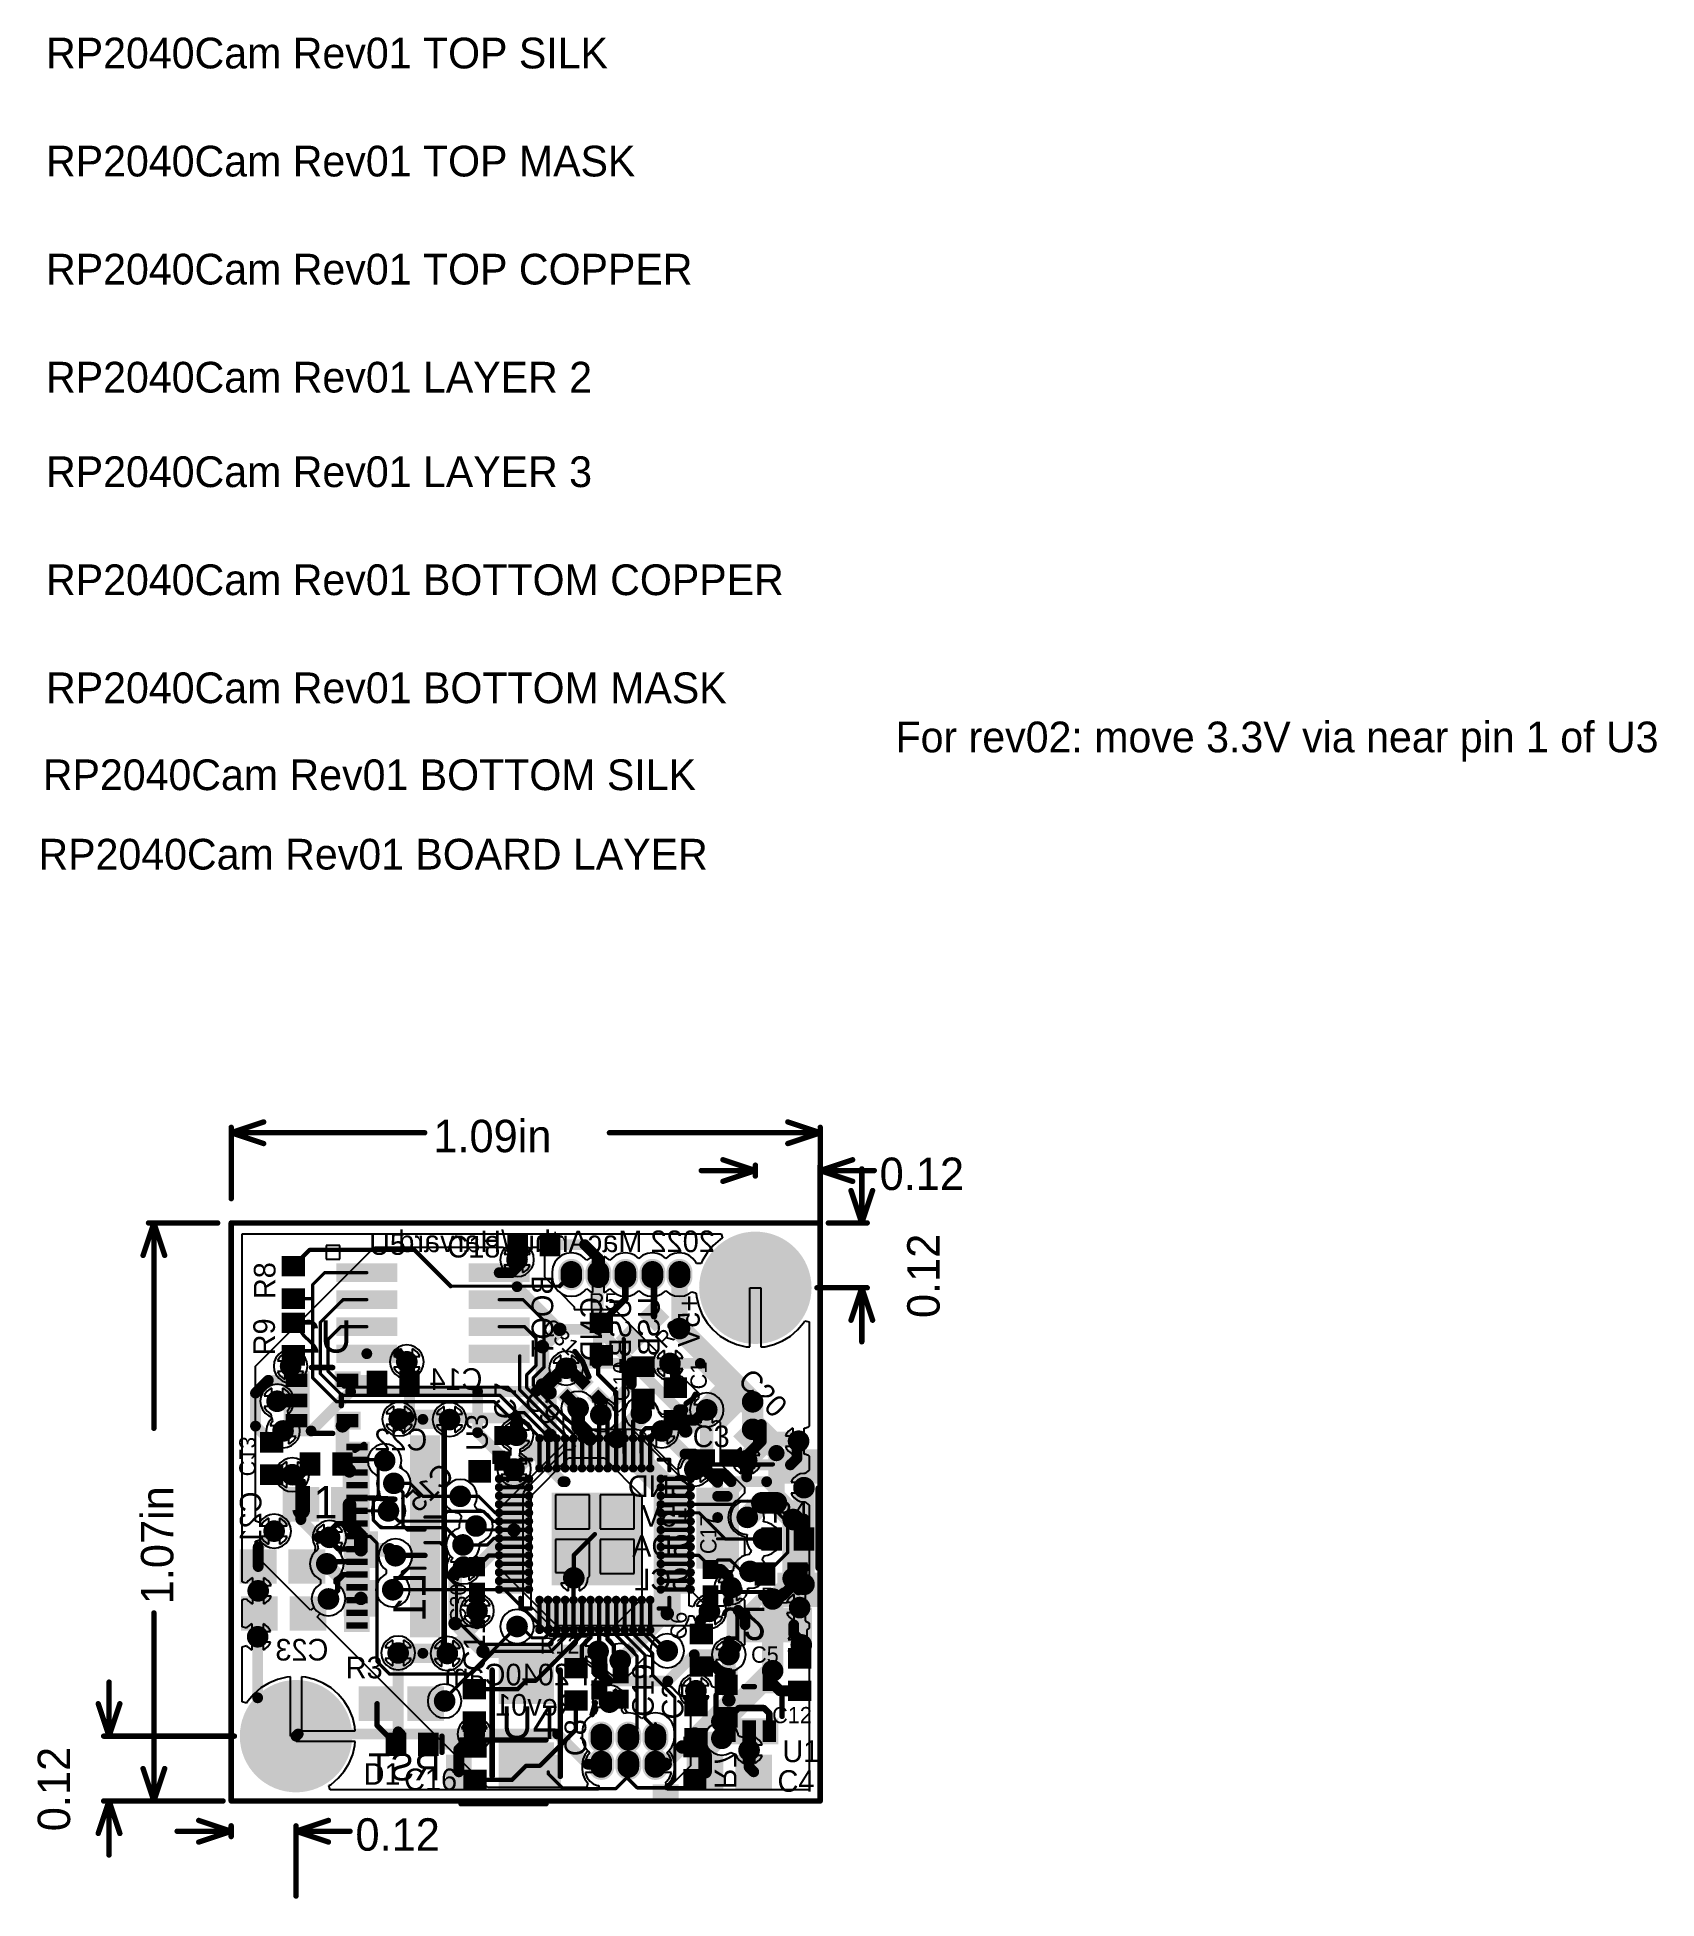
# Model space of a CAD drawing. Header units: millimetres. Extents: x 4.73 to 7.73, y 2.83 to 6.27.
import ezdxf

# ---------------------------------------------------------------- set-up
doc = ezdxf.new("R2010")
doc.units = ezdxf.units.MM
doc.header["$MEASUREMENT"] = 0
for name, color, linetype in [('BottomLayer', 5, 'Continuous'), ('BottomOverlay', 54, 'Continuous'), ('BottomPaste', 16, 'Continuous'), ('BottomSolder', 6, 'Continuous'), ('KeepOutLayer', 6, 'Continuous'), ('Mechanical1', 6, 'Continuous'), ('MidLayer1', 16, 'Continuous'), ('MidLayer2', 76, 'Continuous'), ('MultiLayer', 9, 'Continuous'), ('TopLayer', 1, 'Continuous'), ('TopOverlay', 2, 'Continuous'), ('TopPaste', 8, 'Continuous'), ('TopSolder', 216, 'Continuous')]:
    doc.layers.add(name, color=color, linetype=linetype)

msp = doc.modelspace()

# ---------------------------------------------------------------- texts
at = {"layer": 'BottomLayer'}
msp.add_text('RP2040Cam Rev01 BOTTOM COPPER', height=0.056875, dxfattribs=at).set_placement((4.7474, 5.2422))
at = {"layer": 'BottomOverlay'}
msp.add_text('RP2040Cam Rev01 BOTTOM SILK', height=0.056875, dxfattribs=at).set_placement((4.7414, 4.8812))
at = {"layer": 'BottomOverlay', "text_generation_flag": 2}
for s, height, p in [('2022 MacArthur/Harvard', 0.04, (5.985, 4.026)), ('U2', 0.06, (5.313, 3.84)), ('C14', 0.04, (5.555, 3.771)), ('C22', 0.04, (5.453, 3.659)), ('C23', 0.04, (5.27, 3.27)), ('RP2040Cam', 0.04, (5.791, 3.224)), ('Rev01', 0.04, (5.733, 3.168))]:
    msp.add_text(s, height=height, dxfattribs=at).set_placement(p)
for s, height, rotation, p in [('BOOT', 0.04, 90, (5.686, 3.983)), ('GND', 0.04, 90, (5.776, 3.943)), ('USB+', 0.04, 90, (5.83, 3.941)), ('USB-', 0.04, 90, (5.883, 3.943)), ('+5V', 0.04, 90, (5.957, 3.947)), ('C13', 0.03, 270, (5.105, 3.611)), ('C15', 0.04, 45, (5.506, 3.611)), ('GND', 0.04, 360, (5.943, 3.573)), ('C21', 0.04, 90, (5.146, 3.583)), ('+5V', 0.04, 360, (5.946, 3.518)), ('SDA', 0.04, 360, (5.942, 3.462)), ('L1', 0.06, 90, (5.45, 3.433)), ('SCL', 0.04, 360, (5.94, 3.4)), ('J2', 0.06, 180, (5.996, 3.368)), ('RST', 0.05, 360, (5.477, 3.048)), ('R7', 0.04, 270, (5.985, 3.032))]:
    msp.add_text(s, height=height, rotation=rotation, dxfattribs=at).set_placement(p)
at = {"layer": 'BottomSolder'}
msp.add_text('RP2040Cam Rev01 BOTTOM MASK', height=0.056875, dxfattribs=at).set_placement((4.7474, 5.0422))
at = {"layer": 'KeepOutLayer'}
msp.add_text('RP2040Cam Rev01 BOARD LAYER', height=0.056875, dxfattribs=at).set_placement((4.7334, 4.7342))
at = {"layer": 'Mechanical1'}
for s, p in [('1.09in', (5.4641, 4.211)), ('0.12', (6.29, 4.141)), ('0.12', (5.32, 2.918))]:
    msp.add_text(s, height=0.06, dxfattribs=at).set_placement(p)
for s, p in [('0.12', (6.401, 3.904)), ('1.07in', (4.983, 3.3741)), ('0.12', (4.792, 2.954))]:
    msp.add_text(s, height=0.06, rotation=90, dxfattribs=at).set_placement(p)
at = {"layer": 'MidLayer1'}
msp.add_text('RP2040Cam Rev01 LAYER 2', height=0.056875, dxfattribs=at).set_placement((4.7474, 5.6172))
at = {"layer": 'MidLayer2'}
msp.add_text('RP2040Cam Rev01 LAYER 3', height=0.056875, dxfattribs=at).set_placement((4.7474, 5.4422))
at = {"layer": 'TopLayer'}
msp.add_text('RP2040Cam Rev01 TOP COPPER', height=0.056875, dxfattribs=at).set_placement((4.7474, 5.8172))
at = {"layer": 'TopOverlay'}
for s, height, p in [('RP2040Cam Rev01 TOP SILK', 0.056875, (4.7474, 6.2172)), ('For rev02: move 3.3V via near pin 1 of U3', 0.056875, (6.3194, 4.9512)), ('U5', 0.04, (5.345, 4.021)), ('C18', 0.04, (5.49, 4.016)), ('R5', 0.03, (5.752, 3.92)), ('C3', 0.04, (5.944, 3.665)), ('J1', 0.06, (5.202, 3.533)), ('R4', 0.04, (6.09, 3.525)), ('R1', 0.03, (6.07, 3.375)), ('R12', 0.03, (5.661, 3.283)), ('R3', 0.04, (5.302, 3.237)), ('C5', 0.03, (6.052, 3.266)), ('U4', 0.06, (5.59, 3.125)), ('C12', 0.03, (6.091, 3.154)), ('U1', 0.04, (6.11, 3.082)), ('D1', 0.04, (5.335, 3.04)), ('C16', 0.04, (5.41, 3.03)), ('C4', 0.04, (6.101, 3.027))]:
    msp.add_text(s, height=height, dxfattribs=at).set_placement(p)
for s, height, rotation, p in [('R8', 0.04, 90, (5.172, 3.939)), ('R9', 0.04, 90, (5.171, 3.835)), ('C31', 0.03, 315, (5.663, 3.885)), ('R2', 0.03, 45, (5.893, 3.846)), ('C10', 0.03, 90, (5.827, 3.75)), ('C1', 0.03, 90, (5.97, 3.772)), ('C20', 0.04, 315, (6.025, 3.786)), ('C7', 0.04, 90, (5.617, 3.717)), ('C9', 0.04, 315, (5.628, 3.75)), ('U3', 0.04, 90, (5.565, 3.658)), ('C17', 0.03, 90, (5.988, 3.467)), ('C30', 0.03, 90, (5.525, 3.339)), ('C11', 0.04, 90, (5.56, 3.25)), ('C6', 0.03, 90, (5.933, 3.309)), ('C19', 0.04, 90, (5.872, 3.166)), ('C2', 0.04, 90, (5.927, 3.161)), ('C8', 0.04, 90, (5.747, 3.093))]:
    msp.add_text(s, height=height, rotation=rotation, dxfattribs=at).set_placement(p)
at = {"layer": 'TopSolder'}
msp.add_text('RP2040Cam Rev01 TOP MASK', height=0.056875, dxfattribs=at).set_placement((4.7474, 6.0172))

# ---------------------------------------------------------------- linework, layer by layer
at = {"layer": 'BottomLayer'}
for p, q in [((5.7329, 3.6979), (5.585, 3.55)), ((5.8329, 3.6979), (5.7329, 3.6979)), ((5.94, 3.5908), (5.8329, 3.6979)), ((5.94, 3.4), (5.94, 3.5908)), ((5.585, 3.55), (5.585, 3.44)), ((5.585, 3.44), (5.5869, 3.44)), ((5.5869, 3.44), (5.6921, 3.3348)), ((5.965, 3.375), (5.94, 3.4)), ((5.95, 3.336), (5.969, 3.355)), ((5.965, 3.359), (5.965, 3.375)), ((5.969, 3.355), (5.965, 3.359)), ((5.6921, 3.3348), (5.95, 3.335)), ((5.95, 3.335), (5.95, 3.336))]:
    msp.add_line(p, q, dxfattribs=at)
for points, const_width in [([(6.01, 3.96, 1), (6.11, 3.96, 1)], 0.1), ([(5.611, 4.012, 1), (5.627, 4.012, 1)], 0.016), ([(5.7095, 3.9895, 1), (5.7295, 3.9895, 1)], 0.02), ([(5.7095, 3.9795, 1), (5.7295, 3.9795, 1)], 0.02), ([(5.7595, 3.9895, 1), (5.7795, 3.9895, 1)], 0.02), ([(5.7595, 3.9795, 1), (5.7795, 3.9795, 1)], 0.02), ([(5.8095, 3.9895, 1), (5.8295, 3.9895, 1)], 0.02), ([(5.8095, 3.9795, 1), (5.8295, 3.9795, 1)], 0.02), ([(5.8595, 3.9895, 1), (5.8795, 3.9895, 1)], 0.02), ([(5.8595, 3.9795, 1), (5.8795, 3.9795, 1)], 0.02), ([(5.9095, 3.9895, 1), (5.9295, 3.9895, 1)], 0.02), ([(5.9095, 3.9795, 1), (5.9295, 3.9795, 1)], 0.02), ([(5.7645, 3.9845, 1), (5.7745, 3.9845, 1)], 0.01), ([(5.192, 3.815, 1), (5.208, 3.815, 1)], 0.016), ([(5.195, 3.815, 1), (5.205, 3.815, 1)], 0.01), ([(5.407, 3.823, 1), (5.423, 3.823, 1)], 0.016), ([(5.41, 3.823, 1), (5.42, 3.823, 1)], 0.01), ([(5.415, 3.818, 1), (5.425, 3.818, 1)], 0.01), ([(5.415, 3.818, 1), (5.425, 3.818, 1)], 0.01), ([(5.702, 3.811, 1), (5.718, 3.811, 1)], 0.016), ([(5.714, 3.82, 1), (5.724, 3.82, 1)], 0.01), ([(5.714, 3.82, 1), (5.724, 3.82, 1)], 0.01), ([(5.761, 3.82, 1), (5.771, 3.82, 1)], 0.01), ([(5.761, 3.82, 1), (5.771, 3.82, 1)], 0.01), ([(5.761, 3.82, 1), (5.771, 3.82, 1)], 0.01), ([(5.7645, 3.8235, 1), (5.7745, 3.8235, 1)], 0.01), ([(5.7645, 3.8235, 1), (5.7745, 3.8235, 1)], 0.01), ([(5.894, 3.82, 1), (5.91, 3.82, 1)], 0.016), ([(5.897, 3.82, 1), (5.907, 3.82, 1)], 0.01), ([(5.897, 3.82, 1), (5.907, 3.82, 1)], 0.01), ([(5.953, 3.82, 1), (5.963, 3.82, 1)], 0.01), ([(5.953, 3.82, 1), (5.963, 3.82, 1)], 0.01), ([(5.1538, 3.7888, 1), (5.1638, 3.7888, 1)], 0.01), ([(5.1538, 3.7888, 1), (5.1638, 3.7888, 1)], 0.01), ([(5.195, 3.7998, 1), (5.205, 3.7998, 1)], 0.01), ([(5.195, 3.7998, 1), (5.205, 3.7998, 1)], 0.01), ([(5.206, 3.7888, 1), (5.216, 3.7888, 1)], 0.01), ([(5.206, 3.7888, 1), (5.216, 3.7888, 1)], 0.01), ([(5.3005, 3.7888, 1), (5.3105, 3.7888, 1)], 0.01), ([(5.3512, 3.7888, 1), (5.3612, 3.7888, 1)], 0.01), ([(5.3512, 3.7888, 1), (5.3612, 3.7888, 1)], 0.01), ([(5.355, 3.785, 1), (5.365, 3.785, 1)], 0.01), ([(5.415, 3.785, 1), (5.425, 3.785, 1)], 0.01), ([(5.415, 3.785, 1), (5.425, 3.785, 1)], 0.01), ([(5.705, 3.811, 1), (5.715, 3.811, 1)], 0.01), ([(5.705, 3.811, 1), (5.715, 3.811, 1)], 0.01), ([(5.13, 3.765, 1), (5.14, 3.765, 1)], 0.01), ([(5.13, 3.765, 1), (5.14, 3.765, 1)], 0.01), ([(5.167, 3.75, 1), (5.183, 3.75, 1)], 0.016), ([(5.17, 3.75, 1), (5.18, 3.75, 1)], 0.01), ([(5.1714, 3.7514, 1), (5.1814, 3.7514, 1)], 0.01), ([(5.1714, 3.7514, 1), (5.1814, 3.7514, 1)], 0.01), ([(5.206, 3.7514, 1), (5.216, 3.7514, 1)], 0.01), ([(5.2, 3.714, 1), (5.21, 3.714, 1)], 0.01), ([(5.2, 3.714, 1), (5.21, 3.714, 1)], 0.01), ([(5.206, 3.714, 1), (5.216, 3.714, 1)], 0.01), ([(5.2992, 3.714, 1), (5.3117, 3.714, 1)], 0.0125), ([(5.393, 3.717, 1), (5.409, 3.717, 1)], 0.016), ([(5.396, 3.717, 1), (5.406, 3.717, 1)], 0.01), ([(5.398, 3.719, 1), (5.408, 3.719, 1)], 0.01), ([(5.398, 3.719, 1), (5.408, 3.719, 1)], 0.01), ([(5.414, 3.719, 1), (5.424, 3.719, 1)], 0.01), ([(5.414, 3.719, 1), (5.424, 3.719, 1)], 0.01), ([(5.414, 3.719, 1), (5.424, 3.719, 1)], 0.01), ([(5.415, 3.72, 1), (5.425, 3.72, 1)], 0.01), ([(5.415, 3.72, 1), (5.425, 3.72, 1)], 0.01), ([(5.486, 3.716, 1), (5.502, 3.716, 1)], 0.016), ([(5.613, 3.719, 1), (5.623, 3.719, 1)], 0.01), ([(5.613, 3.719, 1), (5.623, 3.719, 1)], 0.01), ([(5.613, 3.719, 1), (5.623, 3.719, 1)], 0.01), ([(5.724, 3.737, 1), (5.74, 3.737, 1)], 0.016), ([(5.766, 3.725, 1), (5.782, 3.725, 1)], 0.016), ([(5.841, 3.728, 1), (5.857, 3.728, 1)], 0.016), ([(5.962, 3.734, 1), (5.978, 3.734, 1)], 0.016), ([(5.9638, 3.734, 1), (5.9763, 3.734, 1)], 0.0125), ([(5.9638, 3.734, 1), (5.9763, 3.734, 1)], 0.0125), ([(5.13, 3.704, 1), (5.14, 3.704, 1)], 0.01), ([(5.13, 3.704, 1), (5.14, 3.704, 1)], 0.01), ([(5.178, 3.695, 1), (5.194, 3.695, 1)], 0.016), ([(5.181, 3.695, 1), (5.191, 3.695, 1)], 0.01), ([(5.181, 3.695, 1), (5.191, 3.695, 1)], 0.01), ([(5.2897, 3.7045, 1), (5.3022, 3.7045, 1)], 0.0125), ([(5.2897, 3.7045, 1), (5.3022, 3.7045, 1)], 0.0125), ([(5.61, 3.687, 1), (5.626, 3.687, 1)], 0.016), ([(5.613, 3.687, 1), (5.623, 3.687, 1)], 0.01), ([(5.613, 3.687, 1), (5.623, 3.687, 1)], 0.01), ([(5.879, 3.695, 1), (5.895, 3.695, 1)], 0.016), ([(5.8807, 3.695, 1), (5.8933, 3.695, 1)], 0.0125), ([(5.8807, 3.695, 1), (5.8933, 3.695, 1)], 0.0125), ([(5.9248, 3.695, 1), (5.9372, 3.695, 1)], 0.0125), ([(5.9248, 3.695, 1), (5.9372, 3.695, 1)], 0.0125), ([(6.066, 3.707, 1), (6.076, 3.707, 1)], 0.01), ([(6.066, 3.707, 1), (6.076, 3.707, 1)], 0.01), ([(6.132, 3.676, 1), (6.148, 3.676, 1)], 0.016), ([(5.16, 3.674, 1), (5.17, 3.674, 1)], 0.01), ([(5.16, 3.674, 1), (5.17, 3.674, 1)], 0.01), ([(5.366, 3.64, 1), (5.382, 3.64, 1)], 0.016), ([(5.9638, 3.646, 1), (5.9763, 3.646, 1)], 0.0125), ([(5.9638, 3.646, 1), (5.9763, 3.646, 1)], 0.0125), ([(6.036, 3.64, 1), (6.052, 3.64, 1)], 0.016), ([(6.039, 3.649, 1), (6.049, 3.649, 1)], 0.01), ([(6.039, 3.649, 1), (6.049, 3.649, 1)], 0.01), ([(6.066, 3.676, 1), (6.076, 3.676, 1)], 0.01), ([(6.066, 3.676, 1), (6.076, 3.676, 1)], 0.01), ([(6.066, 3.676, 1), (6.076, 3.676, 1)], 0.01), ([(6.1319, 3.676, 1), (6.1419, 3.676, 1)], 0.01), ([(6.1319, 3.676, 1), (6.1419, 3.676, 1)], 0.01), ([(6.1319, 3.676, 1), (6.1419, 3.676, 1)], 0.01), ([(6.1319, 3.6441, 1), (6.1419, 3.6441, 1)], 0.01), ([(6.1319, 3.6441, 1), (6.1419, 3.6441, 1)], 0.01), ([(6.135, 3.676, 1), (6.145, 3.676, 1)], 0.01), ([(5.16, 3.614, 1), (5.17, 3.614, 1)], 0.01), ([(5.195, 3.614, 1), (5.211, 3.614, 1)], 0.016), ([(5.198, 3.614, 1), (5.208, 3.614, 1)], 0.01), ([(5.198, 3.614, 1), (5.208, 3.614, 1)], 0.01), ([(5.198, 3.614, 1), (5.208, 3.614, 1)], 0.01), ([(5.211, 3.614, 1), (5.221, 3.614, 1)], 0.01), ([(5.211, 3.614, 1), (5.221, 3.614, 1)], 0.01), ([(5.231, 3.634, 1), (5.241, 3.634, 1)], 0.01), ([(5.2897, 3.634, 1), (5.3022, 3.634, 1)], 0.0125), ([(5.2897, 3.634, 1), (5.3022, 3.634, 1)], 0.0125), ([(5.3027, 3.621, 1), (5.3152, 3.621, 1)], 0.0125), ([(5.3027, 3.621, 1), (5.3152, 3.621, 1)], 0.0125), ([(5.3605, 3.628, 1), (5.3635, 3.628, 1)], 0.003), ([(5.3605, 3.628, 1), (5.3635, 3.628, 1)], 0.003), ([(5.3725, 3.64, 1), (5.3755, 3.64, 1)], 0.003), ([(5.6054, 3.6246, 1), (5.6214, 3.6246, 1)], 0.016), ([(5.94, 3.624, 1), (5.956, 3.624, 1)], 0.016), ([(5.9387, 3.621, 1), (5.9512, 3.621, 1)], 0.0125), ([(5.9417, 3.634, 1), (5.9543, 3.634, 1)], 0.0125), ([(5.9417, 3.634, 1), (5.9543, 3.634, 1)], 0.0125), ([(5.9417, 3.624, 1), (5.9543, 3.624, 1)], 0.0125), ([(5.9417, 3.624, 1), (5.9543, 3.624, 1)], 0.0125), ([(5.9417, 3.624, 1), (5.9543, 3.624, 1)], 0.0125), ([(6.039, 3.64, 1), (6.049, 3.64, 1)], 0.01), ([(6.039, 3.64, 1), (6.049, 3.64, 1)], 0.01), ([(6.039, 3.64, 1), (6.049, 3.64, 1)], 0.01), ([(6.039, 3.61, 1), (6.049, 3.61, 1)], 0.01), ([(6.039, 3.61, 1), (6.049, 3.61, 1)], 0.01), ([(6.0468, 3.6322, 1), (6.0568, 3.6322, 1)], 0.01), ([(6.0468, 3.6322, 1), (6.0568, 3.6322, 1)], 0.01), ([(6.1199, 3.6322, 1), (6.1299, 3.6322, 1)], 0.01), ([(6.1199, 3.6322, 1), (6.1299, 3.6322, 1)], 0.01), ([(5.214, 3.598, 1), (5.224, 3.598, 1)], 0.01), ([(5.214, 3.598, 1), (5.224, 3.598, 1)], 0.01), ([(5.383, 3.598, 1), (5.399, 3.598, 1)], 0.016), ([(5.3895, 3.598, 1), (5.3925, 3.598, 1)], 0.003), ([(5.4195, 3.598, 1), (5.4225, 3.598, 1)], 0.003), ([(5.4195, 3.598, 1), (5.4225, 3.598, 1)], 0.003), ([(5.506, 3.574, 1), (5.522, 3.574, 1)], 0.016), ([(5.699, 3.601, 1), (5.709, 3.601, 1)], 0.01), ([(5.699, 3.601, 1), (5.709, 3.601, 1)], 0.01), ([(5.703, 3.601, 1), (5.713, 3.601, 1)], 0.01), ([(5.9852, 3.5741, 1), (5.9952, 3.5741, 1)], 0.01), ([(6.0031, 3.5741, 1), (6.0131, 3.5741, 1)], 0.01), ([(6.0031, 3.5741, 1), (6.0131, 3.5741, 1)], 0.01), ([(6.14, 3.59, 1), (6.16, 3.59, 1)], 0.02), ([(6.142, 3.59, 1), (6.158, 3.59, 1)], 0.016), ([(5.214, 3.559, 1), (5.224, 3.559, 1)], 0.01), ([(5.214, 3.559, 1), (5.224, 3.559, 1)], 0.01), ([(5.214, 3.559, 1), (5.224, 3.559, 1)], 0.01), ([(5.3027, 3.559, 1), (5.3152, 3.559, 1)], 0.0125), ([(5.3027, 3.559, 1), (5.3152, 3.559, 1)], 0.0125), ([(5.3515, 3.567, 1), (5.3545, 3.567, 1)], 0.003), ([(5.3515, 3.567, 1), (5.3545, 3.567, 1)], 0.003), ([(5.3605, 3.576, 1), (5.3635, 3.576, 1)], 0.003), ([(5.3605, 3.576, 1), (5.3635, 3.576, 1)], 0.003), ([(5.373, 3.547, 1), (5.389, 3.547, 1)], 0.016), ([(5.4435, 3.574, 1), (5.4465, 3.574, 1)], 0.003), ([(5.4435, 3.574, 1), (5.4465, 3.574, 1)], 0.003), ([(5.5125, 3.574, 1), (5.5155, 3.574, 1)], 0.003), ([(6.037, 3.535, 1), (6.053, 3.535, 1)], 0.016), ([(5.1615, 3.5095, 1), (5.1775, 3.5095, 1)], 0.016), ([(5.1645, 3.5095, 1), (5.1745, 3.5095, 1)], 0.01), ([(5.1645, 3.5095, 1), (5.1745, 3.5095, 1)], 0.01), ([(5.214, 3.531, 1), (5.224, 3.531, 1)], 0.01), ([(5.214, 3.531, 1), (5.224, 3.531, 1)], 0.01), ([(5.3027, 3.521, 1), (5.3152, 3.521, 1)], 0.0125), ([(5.3027, 3.521, 1), (5.3152, 3.521, 1)], 0.0125), ([(5.3515, 3.53, 1), (5.3545, 3.53, 1)], 0.003), ([(5.3515, 3.53, 1), (5.3545, 3.53, 1)], 0.003), ([(5.3655, 3.516, 1), (5.3685, 3.516, 1)], 0.003), ([(5.3655, 3.516, 1), (5.3685, 3.516, 1)], 0.003), ([(5.3905, 3.536, 1), (5.3935, 3.536, 1)], 0.003), ([(5.3985, 3.528, 1), (5.4015, 3.528, 1)], 0.003), ([(5.3985, 3.528, 1), (5.4015, 3.528, 1)], 0.003), ([(5.4855, 3.516, 1), (5.4885, 3.516, 1)], 0.003), ([(5.4855, 3.516, 1), (5.4885, 3.516, 1)], 0.003), ([(5.5241, 3.528, 1), (5.5271, 3.528, 1)], 0.003), ([(5.5241, 3.528, 1), (5.5271, 3.528, 1)], 0.003), ([(5.535, 3.519, 1), (5.551, 3.519, 1)], 0.016), ([(5.5331, 3.519, 1), (5.5361, 3.519, 1)], 0.003), ([(5.5331, 3.519, 1), (5.5361, 3.519, 1)], 0.003), ([(5.5415, 3.519, 1), (5.5445, 3.519, 1)], 0.003), ([(5.9852, 3.5347, 1), (5.9952, 3.5347, 1)], 0.01), ([(6.0397, 3.5347, 1), (6.0497, 3.5347, 1)], 0.01), ([(6.0397, 3.5347, 1), (6.0497, 3.5347, 1)], 0.01), ([(6.04, 3.535, 1), (6.05, 3.535, 1)], 0.01), ([(5.135, 3.48, 1), (5.145, 3.48, 1)], 0.01), ([(5.135, 3.48, 1), (5.145, 3.48, 1)], 0.01), ([(5.247, 3.498, 1), (5.257, 3.498, 1)], 0.01), ([(5.247, 3.498, 1), (5.257, 3.498, 1)], 0.01), ([(5.264, 3.498, 1), (5.28, 3.498, 1)], 0.016), ([(5.267, 3.498, 1), (5.277, 3.498, 1)], 0.01), ([(5.3238, 3.5, 1), (5.3362, 3.5, 1)], 0.0125), ([(5.3238, 3.5, 1), (5.3362, 3.5, 1)], 0.0125), ([(5.3238, 3.475, 1), (5.3362, 3.475, 1)], 0.0125), ([(5.3238, 3.475, 1), (5.3362, 3.475, 1)], 0.0125), ([(5.3768, 3.475, 1), (5.3892, 3.475, 1)], 0.0125), ([(5.3768, 3.475, 1), (5.3892, 3.475, 1)], 0.0125), ([(5.511, 3.484, 1), (5.527, 3.484, 1)], 0.016), ([(5.5175, 3.484, 1), (5.5205, 3.484, 1)], 0.003), ([(5.9887, 3.4953, 1), (5.9917, 3.4953, 1)], 0.003), ([(6.067, 3.495, 1), (6.083, 3.495, 1)], 0.016), ([(6.0732, 3.4953, 1), (6.0762, 3.4953, 1)], 0.003), ([(6.0732, 3.4953, 1), (6.0762, 3.4953, 1)], 0.003), ([(6.0735, 3.495, 1), (6.0765, 3.495, 1)], 0.003), ([(5.135, 3.444, 1), (5.145, 3.444, 1)], 0.01), ([(5.135, 3.444, 1), (5.145, 3.444, 1)], 0.01), ([(5.259, 3.449, 1), (5.275, 3.449, 1)], 0.016), ([(5.2607, 3.449, 1), (5.2732, 3.449, 1)], 0.0125), ([(5.2607, 3.448, 1), (5.2732, 3.448, 1)], 0.0125), ([(5.2607, 3.448, 1), (5.2732, 3.448, 1)], 0.0125), ([(5.386, 3.464, 1), (5.402, 3.464, 1)], 0.016), ([(5.3877, 3.464, 1), (5.4002, 3.464, 1)], 0.0125), ([(5.512, 3.443, 1), (5.528, 3.443, 1)], 0.016), ([(5.9887, 3.4559, 1), (5.9917, 3.4559, 1)], 0.003), ([(6.0123, 3.4559, 1), (6.0153, 3.4559, 1)], 0.003), ([(6.0123, 3.4559, 1), (6.0153, 3.4559, 1)], 0.003), ([(6.042, 3.435, 1), (6.058, 3.435, 1)], 0.016), ([(5.132, 3.399, 1), (5.148, 3.399, 1)], 0.016), ([(5.381, 3.401, 1), (5.397, 3.401, 1)], 0.016), ([(5.716, 3.423, 1), (5.732, 3.423, 1)], 0.016), ([(6.007, 3.405, 1), (6.023, 3.405, 1)], 0.016), ([(6.0333, 3.435, 1), (6.0363, 3.435, 1)], 0.003), ([(6.0333, 3.435, 1), (6.0363, 3.435, 1)], 0.003), ([(6.0485, 3.435, 1), (6.0515, 3.435, 1)], 0.003), ([(6.14, 3.411, 1), (6.16, 3.411, 1)], 0.02), ([(6.145, 3.411, 1), (6.155, 3.411, 1)], 0.01), ([(5.135, 3.399, 1), (5.145, 3.399, 1)], 0.01), ([(5.135, 3.399, 1), (5.145, 3.399, 1)], 0.01), ([(5.262, 3.384, 1), (5.278, 3.384, 1)], 0.016), ([(5.3238, 3.385, 1), (5.3362, 3.385, 1)], 0.0125), ([(5.3875, 3.401, 1), (5.3905, 3.401, 1)], 0.003), ([(5.537, 3.362, 1), (5.553, 3.362, 1)], 0.016), ([(5.5945, 3.401, 1), (5.5975, 3.401, 1)], 0.003), ([(5.5945, 3.401, 1), (5.5975, 3.401, 1)], 0.003), ([(6.134, 3.368, 1), (6.15, 3.368, 1)], 0.016), ([(6.1348, 3.4008, 1), (6.1448, 3.4008, 1)], 0.01), ([(5.54, 3.362, 1), (5.55, 3.362, 1)], 0.01), ([(5.54, 3.338, 1), (5.55, 3.338, 1)], 0.01), ([(5.54, 3.338, 1), (5.55, 3.338, 1)], 0.01), ([(5.611, 3.333, 1), (5.627, 3.333, 1)], 0.016), ([(5.967, 3.361, 1), (5.983, 3.361, 1)], 0.016), ([(5.131, 3.314, 1), (5.147, 3.314, 1)], 0.016), ([(5.134, 3.314, 1), (5.144, 3.314, 1)], 0.01), ([(5.135, 3.314, 1), (5.145, 3.314, 1)], 0.01), ([(5.6175, 3.333, 1), (5.6205, 3.333, 1)], 0.003), ([(5.6771, 3.3184, 1), (5.6801, 3.3184, 1)], 0.003), ([(5.6771, 3.3184, 1), (5.6801, 3.3184, 1)], 0.003), ([(5.8651, 3.3184, 1), (5.8681, 3.3184, 1)], 0.003), ([(5.8651, 3.3184, 1), (5.8681, 3.3184, 1)], 0.003), ([(6.137, 3.299, 1), (6.153, 3.299, 1)], 0.016), ([(5.391, 3.284, 1), (5.407, 3.284, 1)], 0.016), ([(5.394, 3.284, 1), (5.404, 3.284, 1)], 0.01), ([(5.394, 3.284, 1), (5.404, 3.284, 1)], 0.01), ([(5.395, 3.283, 1), (5.405, 3.283, 1)], 0.01), ([(5.395, 3.283, 1), (5.405, 3.283, 1)], 0.01), ([(5.482, 3.283, 1), (5.498, 3.283, 1)], 0.016), ([(5.485, 3.283, 1), (5.495, 3.283, 1)], 0.01), ([(5.485, 3.283, 1), (5.495, 3.283, 1)], 0.01), ([(5.761, 3.287, 1), (5.777, 3.287, 1)], 0.016), ([(5.802, 3.27, 1), (5.818, 3.27, 1)], 0.016), ([(5.889, 3.288, 1), (5.905, 3.288, 1)], 0.016), ([(5.8955, 3.288, 1), (5.8985, 3.288, 1)], 0.003), ([(6.003, 3.281, 1), (6.019, 3.281, 1)], 0.016), ([(6.0047, 3.281, 1), (6.0172, 3.281, 1)], 0.0125), ([(6.0047, 3.281, 1), (6.0172, 3.281, 1)], 0.0125), ([(6.0053, 3.2815, 1), (6.0178, 3.2815, 1)], 0.0125), ([(5.16, 3.13, 1), (5.26, 3.13, 1)], 0.1), ([(5.134, 3.201, 1), (5.144, 3.201, 1)], 0.01), ([(5.134, 3.201, 1), (5.144, 3.201, 1)], 0.01), ([(5.477, 3.195, 1), (5.493, 3.195, 1)], 0.016), ([(5.782, 3.193, 1), (5.798, 3.193, 1)], 0.016), ([(5.942, 3.214, 1), (5.958, 3.214, 1)], 0.016), ([(6.0047, 3.197, 1), (6.0172, 3.197, 1)], 0.0125), ([(6.0047, 3.197, 1), (6.0172, 3.197, 1)], 0.0125), ([(5.4835, 3.199, 1), (5.4865, 3.199, 1)], 0.003), ([(5.4835, 3.199, 1), (5.4865, 3.199, 1)], 0.003), ([(5.4835, 3.195, 1), (5.4865, 3.195, 1)], 0.003), ([(5.205, 3.13, 1), (5.215, 3.13, 1)], 0.01), ([(5.205, 3.13, 1), (5.215, 3.13, 1)], 0.01), ([(5.209, 3.134, 1), (5.219, 3.134, 1)], 0.01), ([(5.209, 3.134, 1), (5.219, 3.134, 1)], 0.01), ([(5.394, 3.138, 1), (5.404, 3.138, 1)], 0.01), ([(5.394, 3.138, 1), (5.404, 3.138, 1)], 0.01), ([(5.398, 3.134, 1), (5.408, 3.134, 1)], 0.01), ([(5.398, 3.134, 1), (5.408, 3.134, 1)], 0.01), ([(5.398, 3.134, 1), (5.408, 3.134, 1)], 0.01), ([(5.532, 3.134, 1), (5.548, 3.134, 1)], 0.016), ([(5.535, 3.134, 1), (5.545, 3.134, 1)], 0.01), ([(5.535, 3.134, 1), (5.545, 3.134, 1)], 0.01), ([(5.535, 3.134, 1), (5.545, 3.134, 1)], 0.01), ([(5.689, 3.134, 1), (5.699, 3.134, 1)], 0.01), ([(5.689, 3.134, 1), (5.699, 3.134, 1)], 0.01), ([(5.765, 3.133, 1), (5.785, 3.133, 1)], 0.02), ([(5.765, 3.123, 1), (5.785, 3.123, 1)], 0.02), ([(5.815, 3.133, 1), (5.835, 3.133, 1)], 0.02), ([(5.815, 3.123, 1), (5.835, 3.123, 1)], 0.02), ([(5.865, 3.133, 1), (5.885, 3.133, 1)], 0.02), ([(5.865, 3.123, 1), (5.885, 3.123, 1)], 0.02), ([(5.9417, 3.134, 1), (5.9543, 3.134, 1)], 0.0125), ([(5.9417, 3.134, 1), (5.9543, 3.134, 1)], 0.0125), ([(5.99, 3.126, 1), (6.006, 3.126, 1)], 0.016), ([(5.5063, 3.1053, 1), (5.5163, 3.1053, 1)], 0.01), ([(5.5063, 3.1053, 1), (5.5163, 3.1053, 1)], 0.01), ([(5.765, 3.083, 1), (5.785, 3.083, 1)], 0.02), ([(5.815, 3.083, 1), (5.835, 3.083, 1)], 0.02), ([(5.865, 3.083, 1), (5.885, 3.083, 1)], 0.02), ([(5.9188, 3.11, 1), (5.9313, 3.11, 1)], 0.0125), ([(5.9188, 3.11, 1), (5.9313, 3.11, 1)], 0.0125), ([(5.9417, 3.11, 1), (5.9543, 3.11, 1)], 0.0125), ([(5.9417, 3.11, 1), (5.9543, 3.11, 1)], 0.0125), ([(6.0404, 3.104, 1), (6.0564, 3.104, 1)], 0.016), ([(5.5063, 3.064, 1), (5.5163, 3.064, 1)], 0.01), ([(5.6752, 3.064, 1), (5.6782, 3.064, 1)], 0.003), ([(5.745, 3.078, 1), (5.755, 3.078, 1)], 0.01), ([(5.745, 3.078, 1), (5.755, 3.078, 1)], 0.01), ([(5.765, 3.073, 1), (5.785, 3.073, 1)], 0.02), ([(5.77, 3.078, 1), (5.78, 3.078, 1)], 0.01), ([(5.815, 3.073, 1), (5.835, 3.073, 1)], 0.02), ([(5.8235, 3.078, 1), (5.8265, 3.078, 1)], 0.003), ([(5.865, 3.073, 1), (5.885, 3.073, 1)], 0.02), ([(5.8688, 3.078, 1), (5.8812, 3.078, 1)], 0.0125), ([(5.8868, 3.078, 1), (5.8993, 3.078, 1)], 0.0125), ([(5.8868, 3.078, 1), (5.8993, 3.078, 1)], 0.0125), ([(5.6752, 3.0603, 1), (5.6782, 3.0603, 1)], 0.003), ([(5.6752, 3.0603, 1), (5.6782, 3.0603, 1)], 0.003), ([(5.7025, 3.033, 1), (5.7055, 3.033, 1)], 0.003), ([(5.7025, 3.033, 1), (5.7055, 3.033, 1)], 0.003), ([(5.8005, 3.033, 1), (5.8035, 3.033, 1)], 0.003), ([(5.8005, 3.033, 1), (5.8035, 3.033, 1)], 0.003), ([(5.8235, 3.056, 1), (5.8265, 3.056, 1)], 0.003), ([(5.8235, 3.056, 1), (5.8265, 3.056, 1)], 0.003), ([(5.8235, 3.056, 1), (5.8265, 3.056, 1)], 0.003), ([(5.8235, 3.05, 1), (5.8265, 3.05, 1)], 0.003), ([(5.8235, 3.05, 1), (5.8265, 3.05, 1)], 0.003), ([(5.8385, 3.035, 1), (5.8415, 3.035, 1)], 0.003), ([(5.8385, 3.035, 1), (5.8415, 3.035, 1)], 0.003), ([(5.9315, 3.035, 1), (5.9345, 3.035, 1)], 0.003), ([(5.9315, 3.035, 1), (5.9345, 3.035, 1)], 0.003), ([(5.9465, 3.05, 1), (5.9495, 3.05, 1)], 0.003)]:
    msp.add_lwpolyline(points, format="xyb", close=True, dxfattribs=dict(at, const_width=const_width))
for points, const_width in [([(5.7195, 3.9795), (5.7195, 3.9895)], 0.04), ([(5.7695, 3.9795), (5.7695, 3.9895)], 0.04), ([(5.8195, 3.9795), (5.8195, 3.9895)], 0.04), ([(5.8695, 3.9795), (5.8695, 3.9895)], 0.04), ([(5.9195, 3.9895), (5.9195, 3.9795)], 0.04), ([(5.7695, 3.8235), (5.7695, 3.9845)], 0.02), ([(5.2, 3.7998), (5.2, 3.815)], 0.02), ([(5.415, 3.823), (5.42, 3.818)], 0.02), ([(5.42, 3.785), (5.42, 3.818)], 0.02), ([(5.71, 3.811), (5.719, 3.82)], 0.02), ([(5.719, 3.82), (5.766, 3.82)], 0.02), ([(5.766, 3.82), (5.7695, 3.8235)], 0.02), ([(5.766, 3.82), (5.902, 3.82)], 0.02), ([(5.902, 3.82), (5.958, 3.82)], 0.02), ([(5.958, 3.82), (6.071, 3.707)], 0.02), ([(5.135, 3.765), (5.1588, 3.7888)], 0.02), ([(5.1588, 3.7888), (5.211, 3.7888)], 0.02), ([(5.2, 3.7998), (5.211, 3.7888)], 0.02), ([(5.3055, 3.7888), (5.3562, 3.7888)], 0.02), ([(5.3562, 3.7888), (5.36, 3.785)], 0.02), ([(5.42, 3.72), (5.42, 3.785)], 0.02), ([(5.618, 3.719), (5.71, 3.811)], 0.02), ([(5.135, 3.704), (5.135, 3.765)], 0.02), ([(5.175, 3.75), (5.1764, 3.7514)], 0.02), ([(5.1764, 3.7514), (5.211, 3.7514)], 0.02), ([(5.186, 3.695), (5.205, 3.714)], 0.02), ([(5.205, 3.714), (5.211, 3.714)], 0.02), ([(5.296, 3.7045), (5.3055, 3.714)], 0.025), ([(5.401, 3.717), (5.403, 3.719)], 0.02), ([(5.403, 3.719), (5.419, 3.719)], 0.02), ([(5.419, 3.719), (5.42, 3.72)], 0.02), ([(5.419, 3.719), (5.618, 3.719)], 0.02), ([(5.618, 3.687), (5.618, 3.719)], 0.02), ([(5.931, 3.695), (5.97, 3.734)], 0.025), ([(5.97, 3.646), (5.97, 3.734)], 0.025), ([(5.135, 3.704), (5.165, 3.674)], 0.02), ([(5.165, 3.674), (5.186, 3.695)], 0.02), ([(5.296, 3.634), (5.296, 3.7045)], 0.025), ([(5.618, 3.687), (5.704, 3.601)], 0.02), ([(5.887, 3.695), (5.931, 3.695)], 0.025), ([(5.887, 3.695), (5.948, 3.634)], 0.025), ([(6.071, 3.676), (6.071, 3.707)], 0.02), ([(5.948, 3.624), (5.97, 3.646)], 0.025), ([(6.044, 3.649), (6.071, 3.676)], 0.02), ([(6.044, 3.64), (6.044, 3.649)], 0.02), ([(6.071, 3.676), (6.1369, 3.676)], 0.02), ([(6.1249, 3.6322), (6.1369, 3.6441)], 0.02), ([(6.1369, 3.676), (6.14, 3.676)], 0.02), ([(6.1369, 3.6441), (6.1369, 3.676)], 0.02), ([(5.165, 3.614), (5.203, 3.614)], 0.02), ([(5.203, 3.614), (5.216, 3.614)], 0.02), ([(5.203, 3.614), (5.219, 3.598)], 0.02), ([(5.216, 3.614), (5.236, 3.634)], 0.02), ([(5.296, 3.634), (5.309, 3.621)], 0.025), ([(5.309, 3.559), (5.309, 3.621)], 0.025), ([(5.362, 3.628), (5.374, 3.64)], 0.006), ([(5.362, 3.576), (5.362, 3.628)], 0.006), ([(5.945, 3.621), (5.948, 3.624)], 0.025), ([(5.948, 3.624), (5.948, 3.634)], 0.025), ([(6.0081, 3.5741), (6.044, 3.61)], 0.02), ([(6.044, 3.61), (6.044, 3.64)], 0.02), ([(6.044, 3.64), (6.0518, 3.6322)], 0.02), ([(6.0518, 3.6322), (6.1249, 3.6322)], 0.02), ([(5.219, 3.559), (5.219, 3.598)], 0.02), ([(5.391, 3.598), (5.421, 3.598)], 0.006), ([(5.421, 3.598), (5.445, 3.574)], 0.006), ([(5.704, 3.601), (5.708, 3.601)], 0.02), ([(5.9902, 3.5741), (6.0081, 3.5741)], 0.02), ([(6.15, 3.411), (6.15, 3.59)], 0.04), ([(5.1695, 3.5095), (5.219, 3.559)], 0.02), ([(5.219, 3.531), (5.219, 3.559)], 0.02), ([(5.309, 3.521), (5.309, 3.559)], 0.025), ([(5.353, 3.567), (5.362, 3.576)], 0.006), ([(5.353, 3.53), (5.353, 3.567)], 0.006), ([(5.445, 3.574), (5.514, 3.574)], 0.006), ([(5.14, 3.48), (5.1695, 3.5095)], 0.02), ([(5.219, 3.531), (5.252, 3.498)], 0.02), ([(5.309, 3.521), (5.33, 3.5)], 0.025), ([(5.353, 3.53), (5.367, 3.516)], 0.006), ([(5.367, 3.516), (5.487, 3.516)], 0.006), ([(5.392, 3.536), (5.4, 3.528)], 0.006), ([(5.4, 3.528), (5.5256, 3.528)], 0.006), ([(5.487, 3.516), (5.519, 3.484)], 0.006), ([(5.5256, 3.528), (5.5346, 3.519)], 0.006), ([(5.5346, 3.519), (5.543, 3.519)], 0.006), ([(5.9902, 3.5347), (6.0447, 3.5347)], 0.02), ([(6.0447, 3.5347), (6.045, 3.535)], 0.02), ([(5.14, 3.444), (5.14, 3.48)], 0.02), ([(5.252, 3.498), (5.272, 3.498)], 0.02), ([(5.33, 3.475), (5.33, 3.5)], 0.025), ([(5.33, 3.475), (5.383, 3.475)], 0.025), ([(5.383, 3.475), (5.394, 3.464)], 0.025), ([(5.9902, 3.4953), (6.0747, 3.4953)], 0.006), ([(6.0747, 3.4953), (6.075, 3.495)], 0.006), ([(5.14, 3.399), (5.14, 3.444)], 0.02), ([(5.267, 3.448), (5.267, 3.449)], 0.025), ([(5.267, 3.448), (5.33, 3.385)], 0.025), ([(5.9902, 3.4559), (6.0138, 3.4559)], 0.006), ([(6.0138, 3.4559), (6.0348, 3.435)], 0.006), ([(6.0348, 3.435), (6.05, 3.435)], 0.006), ([(6.1398, 3.4008), (6.15, 3.411)], 0.02), ([(5.14, 3.314), (5.14, 3.399)], 0.02), ([(5.389, 3.401), (5.596, 3.401)], 0.006), ([(5.596, 3.401), (5.6786, 3.3184)], 0.006), ([(5.49, 3.283), (5.545, 3.338)], 0.02), ([(5.545, 3.338), (5.545, 3.362)], 0.02), ([(5.139, 3.201), (5.139, 3.314)], 0.02), ([(5.485, 3.199), (5.619, 3.333)], 0.006), ([(5.6786, 3.3184), (5.8666, 3.3184)], 0.006), ([(5.8666, 3.3184), (5.897, 3.288)], 0.006), ([(5.399, 3.284), (5.4, 3.283)], 0.02), ([(5.399, 3.138), (5.399, 3.284)], 0.02), ([(5.4, 3.283), (5.49, 3.283)], 0.02), ([(6.011, 3.281), (6.0115, 3.2815)], 0.025), ([(6.011, 3.197), (6.011, 3.281)], 0.025), ([(5.139, 3.201), (5.21, 3.13)], 0.02), ([(5.948, 3.134), (6.011, 3.197)], 0.025), ([(5.485, 3.195), (5.485, 3.199)], 0.006), ([(5.21, 3.13), (5.214, 3.134)], 0.02), ([(5.214, 3.134), (5.403, 3.134)], 0.02), ([(5.399, 3.138), (5.403, 3.134)], 0.02), ([(5.403, 3.134), (5.54, 3.134)], 0.02), ([(5.5113, 3.1053), (5.54, 3.134)], 0.02), ([(5.54, 3.134), (5.694, 3.134)], 0.02), ([(5.694, 3.134), (5.75, 3.078)], 0.02), ([(5.775, 3.133), (5.775, 3.123)], 0.04), ([(5.825, 3.133), (5.825, 3.123)], 0.04), ([(5.875, 3.133), (5.875, 3.123)], 0.04), ([(5.948, 3.11), (5.948, 3.134)], 0.025), ([(5.5113, 3.064), (5.5113, 3.1053)], 0.02), ([(5.775, 3.073), (5.775, 3.083)], 0.04), ([(5.825, 3.073), (5.825, 3.083)], 0.04), ([(5.875, 3.073), (5.875, 3.083)], 0.04), ([(5.893, 3.078), (5.925, 3.11)], 0.025), ([(5.925, 3.11), (5.948, 3.11)], 0.025), ([(5.6767, 3.0603), (5.6767, 3.064)], 0.006), ([(5.75, 3.078), (5.775, 3.078)], 0.02), ([(5.825, 3.056), (5.825, 3.078)], 0.006), ([(5.875, 3.078), (5.893, 3.078)], 0.025), ([(5.6767, 3.0603), (5.704, 3.033)], 0.006), ([(5.704, 3.033), (5.802, 3.033)], 0.006), ([(5.802, 3.033), (5.825, 3.056)], 0.006), ([(5.825, 3.05), (5.825, 3.056)], 0.006), ([(5.825, 3.05), (5.84, 3.035)], 0.006), ([(5.84, 3.035), (5.933, 3.035)], 0.006), ([(5.933, 3.035), (5.948, 3.05)], 0.006)]:
    msp.add_lwpolyline(points, dxfattribs=dict(at, const_width=const_width))
for points in [[(5.231, 3.7763), (5.231, 3.8013), (5.191, 3.7763), (5.191, 3.8013)], [(5.3255, 3.7763), (5.3255, 3.8013), (5.2855, 3.7763), (5.2855, 3.8013)], [(5.375, 3.8025), (5.345, 3.8025), (5.375, 3.7675), (5.345, 3.7675)], [(5.435, 3.8025), (5.405, 3.8025), (5.435, 3.7675), (5.405, 3.7675)], [(5.231, 3.7389), (5.231, 3.7639), (5.191, 3.7389), (5.191, 3.7639)], [(5.231, 3.7015), (5.231, 3.7265), (5.191, 3.7015), (5.191, 3.7265)], [(5.3255, 3.7015), (5.3255, 3.7265), (5.2855, 3.7015), (5.2855, 3.7265)], [(5.1825, 3.659), (5.1825, 3.689), (5.1475, 3.659), (5.1475, 3.689)], [(6.1044, 3.6567), (6.1044, 3.6016), (6.1752, 3.6567), (6.1752, 3.6016)], [(5.1825, 3.599), (5.1825, 3.629), (5.1475, 3.599), (5.1475, 3.629)], [(5.221, 3.6165), (5.251, 3.6165), (5.221, 3.6515), (5.251, 3.6515)], [(5.281, 3.6165), (5.311, 3.6165), (5.281, 3.6515), (5.311, 3.6515)], [(5.249, 3.587), (5.189, 3.587), (5.249, 3.531), (5.189, 3.531)], [(5.339, 3.587), (5.279, 3.587), (5.339, 3.531), (5.279, 3.531)], [(5.9548, 3.5859), (5.9548, 3.5622), (6.0256, 3.5859), (6.0256, 3.5622)], [(5.7, 3.441), (5.826, 3.441), (5.7, 3.567), (5.826, 3.567)], [(5.9548, 3.5465), (5.9548, 3.5229), (6.0256, 3.5465), (6.0256, 3.5229)], [(5.358, 3.445), (5.358, 3.505), (5.302, 3.445), (5.302, 3.505)], [(5.9548, 3.5071), (5.9548, 3.4835), (6.0256, 3.5071), (6.0256, 3.4835)], [(5.17, 3.472), (5.11, 3.472), (5.17, 3.416), (5.11, 3.416)], [(5.26, 3.472), (5.2, 3.472), (5.26, 3.416), (5.2, 3.416)], [(5.9548, 3.4678), (5.9548, 3.4441), (6.0256, 3.4678), (6.0256, 3.4441)], [(5.358, 3.355), (5.358, 3.415), (5.302, 3.355), (5.302, 3.415)], [(6.1044, 3.4284), (6.1044, 3.3733), (6.1752, 3.4284), (6.1752, 3.3733)], [(5.172, 3.385), (5.112, 3.385), (5.172, 3.329), (5.112, 3.329)], [(5.262, 3.385), (5.202, 3.385), (5.262, 3.329), (5.202, 3.329)], [(5.9305, 3.125), (5.9305, 3.095), (5.9655, 3.125), (5.9655, 3.095)], [(5.531, 3.0916), (5.4916, 3.0916), (5.531, 3.0364), (5.4916, 3.0364)], [(5.6964, 3.0916), (5.657, 3.0916), (5.6964, 3.0364), (5.657, 3.0364)], [(5.9305, 3.065), (5.9305, 3.035), (5.9655, 3.065), (5.9655, 3.035)]]:
    msp.add_solid(points, dxfattribs=at)
at = {"layer": 'BottomOverlay'}
for points, const_width in [([(5.2386, 3.8124), (5.2779, 3.8124)], 0.01), ([(5.2937, 3.7416), (5.2937, 3.7612)], 0.01), ([(5.2386, 3.6904), (5.2779, 3.6904)], 0.01), ([(5.319, 3.659), (5.336, 3.67)], 0.01), ([(5.9744, 3.6331), (6.0926, 3.6331)], 0.00787), ([(6.1752, 3.4402), (6.1752, 3.5898)], 0.00787), ([(5.346, 3.571), (5.3929, 3.5686)], 0.01), ([(5.9744, 3.3969), (6.0926, 3.3969)], 0.00787), ([(5.5153, 3.1231), (5.6727, 3.1231)], 0.01), ([(5.5153, 3.0049), (5.6727, 3.0049)], 0.01)]:
    msp.add_lwpolyline(points, dxfattribs=dict(at, const_width=const_width))
for points, const_width in [([(5.2361, 3.8124, 1), (5.2411, 3.8124, 1)], 0.005), ([(5.2754, 3.8124, 1), (5.2804, 3.8124, 1)], 0.005), ([(5.2912, 3.7612, 1), (5.2962, 3.7612, 1)], 0.005), ([(5.2912, 3.7416, 1), (5.2962, 3.7416, 1)], 0.005), ([(5.2361, 3.6904, 1), (5.2411, 3.6904, 1)], 0.005), ([(5.2754, 3.6904, 1), (5.2804, 3.6904, 1)], 0.005), ([(5.3165, 3.659, 1), (5.3215, 3.659, 1)], 0.005), ([(5.3335, 3.67, 1), (5.3385, 3.67, 1)], 0.005), ([(5.9725, 3.6331, 1), (5.9764, 3.6331, 1)], 0.00394), ([(6.0906, 3.6331, 1), (6.0945, 3.6331, 1)], 0.00394), ([(6.1733, 3.5898, 1), (6.1772, 3.5898, 1)], 0.00394), ([(5.3435, 3.571, 1), (5.3485, 3.571, 1)], 0.005), ([(5.3904, 3.5686, 1), (5.3954, 3.5686, 1)], 0.005), ([(6.1733, 3.4402, 1), (6.1772, 3.4402, 1)], 0.00394), ([(5.9725, 3.3969, 1), (5.9764, 3.3969, 1)], 0.00394), ([(6.0906, 3.3969, 1), (6.0945, 3.3969, 1)], 0.00394), ([(5.5128, 3.1231, 1), (5.5178, 3.1231, 1)], 0.005), ([(5.6702, 3.1231, 1), (5.6752, 3.1231, 1)], 0.005), ([(5.5128, 3.0049, 1), (5.5178, 3.0049, 1)], 0.005), ([(5.6702, 3.0049, 1), (5.6752, 3.0049, 1)], 0.005)]:
    msp.add_lwpolyline(points, format="xyb", close=True, dxfattribs=dict(at, const_width=const_width))
msp.add_solid([(5.87, 3.014), (5.918, 3.014), (5.87, 3.041), (5.918, 3.041)], dxfattribs=at)
at = {"layer": 'BottomPaste'}
for points in [[(5.231, 3.7763), (5.231, 3.8013), (5.191, 3.7763), (5.191, 3.8013)], [(5.3255, 3.7763), (5.3255, 3.8013), (5.2855, 3.7763), (5.2855, 3.8013)], [(5.375, 3.8025), (5.345, 3.8025), (5.375, 3.7675), (5.345, 3.7675)], [(5.435, 3.8025), (5.405, 3.8025), (5.435, 3.7675), (5.405, 3.7675)], [(5.231, 3.7389), (5.231, 3.7639), (5.191, 3.7389), (5.191, 3.7639)], [(5.231, 3.7015), (5.231, 3.7265), (5.191, 3.7015), (5.191, 3.7265)], [(5.3255, 3.7015), (5.3255, 3.7265), (5.2855, 3.7015), (5.2855, 3.7265)], [(5.1825, 3.659), (5.1825, 3.689), (5.1475, 3.659), (5.1475, 3.689)], [(6.1044, 3.6567), (6.1044, 3.6016), (6.1752, 3.6567), (6.1752, 3.6016)], [(5.1825, 3.599), (5.1825, 3.629), (5.1475, 3.599), (5.1475, 3.629)], [(5.221, 3.6165), (5.251, 3.6165), (5.221, 3.6515), (5.251, 3.6515)], [(5.281, 3.6165), (5.311, 3.6165), (5.281, 3.6515), (5.311, 3.6515)], [(5.249, 3.587), (5.189, 3.587), (5.249, 3.531), (5.189, 3.531)], [(5.339, 3.587), (5.279, 3.587), (5.339, 3.531), (5.279, 3.531)], [(5.9548, 3.5859), (5.9548, 3.5622), (6.0256, 3.5859), (6.0256, 3.5622)], [(5.9548, 3.5465), (5.9548, 3.5229), (6.0256, 3.5465), (6.0256, 3.5229)], [(5.358, 3.445), (5.358, 3.505), (5.302, 3.445), (5.302, 3.505)], [(5.9548, 3.5071), (5.9548, 3.4835), (6.0256, 3.5071), (6.0256, 3.4835)], [(5.17, 3.472), (5.11, 3.472), (5.17, 3.416), (5.11, 3.416)], [(5.26, 3.472), (5.2, 3.472), (5.26, 3.416), (5.2, 3.416)], [(5.9548, 3.4678), (5.9548, 3.4441), (6.0256, 3.4678), (6.0256, 3.4441)], [(5.358, 3.355), (5.358, 3.415), (5.302, 3.355), (5.302, 3.415)], [(6.1044, 3.4284), (6.1044, 3.3733), (6.1752, 3.4284), (6.1752, 3.3733)], [(5.172, 3.385), (5.112, 3.385), (5.172, 3.329), (5.112, 3.329)], [(5.262, 3.385), (5.202, 3.385), (5.262, 3.329), (5.202, 3.329)], [(5.9305, 3.125), (5.9305, 3.095), (5.9655, 3.125), (5.9655, 3.095)], [(5.531, 3.0916), (5.4916, 3.0916), (5.531, 3.0364), (5.4916, 3.0364)], [(5.6964, 3.0916), (5.657, 3.0916), (5.6964, 3.0364), (5.657, 3.0364)], [(5.9305, 3.065), (5.9305, 3.035), (5.9655, 3.065), (5.9655, 3.035)]]:
    msp.add_solid(points, dxfattribs=at)
at = {"layer": 'BottomSolder'}
for points, const_width in [([(5.609, 4.012, 1), (5.629, 4.012, 1)], 0.02), ([(6.008, 3.96, 1), (6.112, 3.96, 1)], 0.104), ([(5.7075, 3.9895, 1), (5.7315, 3.9895, 1)], 0.024), ([(5.7075, 3.9795, 1), (5.7315, 3.9795, 1)], 0.024), ([(5.7575, 3.9895, 1), (5.7815, 3.9895, 1)], 0.024), ([(5.7575, 3.9795, 1), (5.7815, 3.9795, 1)], 0.024), ([(5.8075, 3.9895, 1), (5.8315, 3.9895, 1)], 0.024), ([(5.8075, 3.9795, 1), (5.8315, 3.9795, 1)], 0.024), ([(5.8575, 3.9895, 1), (5.8815, 3.9895, 1)], 0.024), ([(5.8575, 3.9795, 1), (5.8815, 3.9795, 1)], 0.024), ([(5.9075, 3.9895, 1), (5.9315, 3.9895, 1)], 0.024), ([(5.9075, 3.9795, 1), (5.9315, 3.9795, 1)], 0.024), ([(5.19, 3.815, 1), (5.21, 3.815, 1)], 0.02), ([(5.405, 3.823, 1), (5.425, 3.823, 1)], 0.02), ([(5.7, 3.811, 1), (5.72, 3.811, 1)], 0.02), ([(5.892, 3.82, 1), (5.912, 3.82, 1)], 0.02), ([(5.165, 3.75, 1), (5.185, 3.75, 1)], 0.02), ([(5.391, 3.717, 1), (5.411, 3.717, 1)], 0.02), ([(5.484, 3.716, 1), (5.504, 3.716, 1)], 0.02), ([(5.176, 3.695, 1), (5.196, 3.695, 1)], 0.02), ([(5.608, 3.687, 1), (5.628, 3.687, 1)], 0.02), ([(6.13, 3.676, 1), (6.15, 3.676, 1)], 0.02), ([(5.364, 3.64, 1), (5.384, 3.64, 1)], 0.02), ([(6.034, 3.64, 1), (6.054, 3.64, 1)], 0.02), ([(5.193, 3.614, 1), (5.213, 3.614, 1)], 0.02), ([(5.381, 3.598, 1), (5.401, 3.598, 1)], 0.02), ([(5.504, 3.574, 1), (5.524, 3.574, 1)], 0.02), ([(6.14, 3.59, 1), (6.16, 3.59, 1)], 0.02), ([(5.371, 3.547, 1), (5.391, 3.547, 1)], 0.02), ([(6.035, 3.535, 1), (6.055, 3.535, 1)], 0.02), ([(5.1595, 3.5095, 1), (5.1795, 3.5095, 1)], 0.02), ([(5.262, 3.498, 1), (5.282, 3.498, 1)], 0.02), ([(5.533, 3.519, 1), (5.553, 3.519, 1)], 0.02), ([(6.065, 3.495, 1), (6.085, 3.495, 1)], 0.02), ([(5.384, 3.464, 1), (5.404, 3.464, 1)], 0.02), ([(5.509, 3.484, 1), (5.529, 3.484, 1)], 0.02), ([(5.257, 3.449, 1), (5.277, 3.449, 1)], 0.02), ([(6.04, 3.435, 1), (6.06, 3.435, 1)], 0.02), ([(5.13, 3.399, 1), (5.15, 3.399, 1)], 0.02), ([(5.379, 3.401, 1), (5.399, 3.401, 1)], 0.02), ([(5.714, 3.423, 1), (5.734, 3.423, 1)], 0.02), ([(5.26, 3.384, 1), (5.28, 3.384, 1)], 0.02), ([(5.535, 3.362, 1), (5.555, 3.362, 1)], 0.02), ([(5.965, 3.361, 1), (5.985, 3.361, 1)], 0.02), ([(6.132, 3.368, 1), (6.152, 3.368, 1)], 0.02), ([(5.129, 3.314, 1), (5.149, 3.314, 1)], 0.02), ([(6.135, 3.299, 1), (6.155, 3.299, 1)], 0.02), ([(5.389, 3.284, 1), (5.409, 3.284, 1)], 0.02), ([(5.48, 3.283, 1), (5.5, 3.283, 1)], 0.02), ([(5.887, 3.288, 1), (5.907, 3.288, 1)], 0.02), ([(6.001, 3.281, 1), (6.021, 3.281, 1)], 0.02), ([(5.158, 3.13, 1), (5.262, 3.13, 1)], 0.104), ([(5.475, 3.195, 1), (5.495, 3.195, 1)], 0.02), ([(5.78, 3.193, 1), (5.8, 3.193, 1)], 0.02), ([(5.94, 3.214, 1), (5.96, 3.214, 1)], 0.02), ([(5.53, 3.134, 1), (5.55, 3.134, 1)], 0.02), ([(5.763, 3.133, 1), (5.787, 3.133, 1)], 0.024), ([(5.763, 3.123, 1), (5.787, 3.123, 1)], 0.024), ([(5.813, 3.133, 1), (5.837, 3.133, 1)], 0.024), ([(5.813, 3.123, 1), (5.837, 3.123, 1)], 0.024), ([(5.863, 3.133, 1), (5.887, 3.133, 1)], 0.024), ([(5.863, 3.123, 1), (5.887, 3.123, 1)], 0.024), ([(5.988, 3.126, 1), (6.008, 3.126, 1)], 0.02), ([(5.763, 3.083, 1), (5.787, 3.083, 1)], 0.024), ([(5.813, 3.083, 1), (5.837, 3.083, 1)], 0.024), ([(5.863, 3.083, 1), (5.887, 3.083, 1)], 0.024), ([(6.0384, 3.104, 1), (6.0584, 3.104, 1)], 0.02), ([(5.763, 3.073, 1), (5.787, 3.073, 1)], 0.024), ([(5.813, 3.073, 1), (5.837, 3.073, 1)], 0.024), ([(5.863, 3.073, 1), (5.887, 3.073, 1)], 0.024)]:
    msp.add_lwpolyline(points, format="xyb", close=True, dxfattribs=dict(at, const_width=const_width))
at = {"layer": 'BottomSolder', "const_width": 0.048}
for points in [[(5.7195, 3.9795), (5.7195, 3.9895)], [(5.7695, 3.9795), (5.7695, 3.9895)], [(5.8195, 3.9795), (5.8195, 3.9895)], [(5.8695, 3.9795), (5.8695, 3.9895)], [(5.9195, 3.9895), (5.9195, 3.9795)], [(5.775, 3.133), (5.775, 3.123)], [(5.825, 3.133), (5.825, 3.123)], [(5.875, 3.133), (5.875, 3.123)], [(5.775, 3.073), (5.775, 3.083)], [(5.825, 3.073), (5.825, 3.083)], [(5.875, 3.073), (5.875, 3.083)]]:
    msp.add_lwpolyline(points, dxfattribs=at)
at = {"layer": 'BottomSolder'}
for points in [[(5.235, 3.7723), (5.235, 3.8053), (5.187, 3.7723), (5.187, 3.8053)], [(5.235, 3.702), (5.235, 3.796), (5.187, 3.702), (5.187, 3.796)], [(5.3295, 3.7723), (5.3295, 3.8053), (5.2815, 3.7723), (5.2815, 3.8053)], [(5.379, 3.8065), (5.341, 3.8065), (5.379, 3.7635), (5.341, 3.7635)], [(5.439, 3.8065), (5.401, 3.8065), (5.439, 3.7635), (5.401, 3.7635)], [(5.235, 3.7349), (5.235, 3.7679), (5.187, 3.7349), (5.187, 3.7679)], [(5.235, 3.6975), (5.235, 3.7305), (5.187, 3.6975), (5.187, 3.7305)], [(5.3295, 3.6975), (5.3295, 3.7305), (5.2815, 3.6975), (5.2815, 3.7305)], [(5.1865, 3.655), (5.1865, 3.693), (5.1435, 3.655), (5.1435, 3.693)], [(5.217, 3.6125), (5.255, 3.6125), (5.217, 3.6555), (5.255, 3.6555)], [(5.277, 3.6125), (5.315, 3.6125), (5.277, 3.6555), (5.315, 3.6555)], [(6.1004, 3.6607), (6.1004, 3.5976), (6.1792, 3.6607), (6.1792, 3.5976)], [(5.1865, 3.595), (5.1865, 3.633), (5.1435, 3.595), (5.1435, 3.633)], [(5.253, 3.591), (5.185, 3.591), (5.253, 3.527), (5.185, 3.527)], [(5.343, 3.591), (5.275, 3.591), (5.343, 3.527), (5.275, 3.527)], [(5.9508, 3.5899), (5.9508, 3.5582), (6.0296, 3.5899), (6.0296, 3.5582)], [(5.9508, 3.5898), (5.9508, 3.4402), (6.0296, 3.5898), (6.0296, 3.4402)], [(5.696, 3.437), (5.83, 3.437), (5.696, 3.571), (5.83, 3.571)], [(5.9508, 3.5505), (5.9508, 3.5189), (6.0296, 3.5505), (6.0296, 3.5189)], [(5.362, 3.441), (5.362, 3.509), (5.298, 3.441), (5.298, 3.509)], [(5.9508, 3.5111), (5.9508, 3.4795), (6.0296, 3.5111), (6.0296, 3.4795)], [(5.174, 3.476), (5.106, 3.476), (5.174, 3.412), (5.106, 3.412)], [(5.264, 3.476), (5.196, 3.476), (5.264, 3.412), (5.196, 3.412)], [(5.9508, 3.4718), (5.9508, 3.4401), (6.0296, 3.4718), (6.0296, 3.4401)], [(5.362, 3.351), (5.362, 3.419), (5.298, 3.351), (5.298, 3.419)], [(6.1004, 3.4324), (6.1004, 3.3693), (6.1792, 3.4324), (6.1792, 3.3693)], [(5.176, 3.389), (5.108, 3.389), (5.176, 3.325), (5.108, 3.325)], [(5.266, 3.389), (5.198, 3.389), (5.266, 3.325), (5.198, 3.325)], [(5.9265, 3.129), (5.9265, 3.091), (5.9695, 3.129), (5.9695, 3.091)], [(5.535, 3.0956), (5.4876, 3.0956), (5.535, 3.0324), (5.4876, 3.0324)], [(5.7004, 3.0956), (5.653, 3.0956), (5.7004, 3.0324), (5.653, 3.0324)], [(5.9265, 3.069), (5.9265, 3.031), (5.9695, 3.069), (5.9695, 3.031)]]:
    msp.add_solid(points, dxfattribs=at)
at = {"layer": 'KeepOutLayer', "const_width": 0.01}
for points in [[(5.09, 3.01), (5.09, 4.08)], [(5.09, 4.08), (6.18, 4.08)], [(6.18, 3.01), (6.18, 4.08)], [(5.09, 3.01), (6.18, 3.01)]]:
    msp.add_lwpolyline(points, dxfattribs=at)
at = {"layer": 'KeepOutLayer', "const_width": 0.005}
for points in [[(5.0875, 4.08, 1), (5.0925, 4.08, 1)], [(5.0875, 4.08, 1), (5.0925, 4.08, 1)], [(6.1775, 4.08, 1), (6.1825, 4.08, 1)], [(6.1775, 4.08, 1), (6.1825, 4.08, 1)], [(5.0875, 3.01, 1), (5.0925, 3.01, 1)], [(5.0875, 3.01, 1), (5.0925, 3.01, 1)], [(6.1775, 3.01, 1), (6.1825, 3.01, 1)], [(6.1775, 3.01, 1), (6.1825, 3.01, 1)]]:
    msp.add_lwpolyline(points, format="xyb", close=True, dxfattribs=at)
at = {"layer": 'Mechanical1', "const_width": 0.01}
for points in [[(5.0901, 4.247), (5.1501, 4.267)], [(5.0901, 4.125), (5.0901, 4.257)], [(5.0901, 4.247), (5.4481, 4.247)], [(5.0901, 4.247), (5.1501, 4.227)], [(5.79, 4.247), (6.1801, 4.247)], [(6.1201, 4.267), (6.1801, 4.247)], [(6.1201, 4.227), (6.1801, 4.247)], [(6.1801, 4.114), (6.1801, 4.257)], [(5.96, 4.177), (6.06, 4.177)], [(6, 4.197), (6.06, 4.177)], [(6, 4.157), (6.06, 4.177)], [(6.06, 4.167), (6.06, 4.187)], [(6.18, 4.177), (6.24, 4.197)], [(6.18, 4.057), (6.18, 4.187)], [(6.18, 4.177), (6.28, 4.177)], [(6.18, 4.177), (6.24, 4.157)], [(6.257, 4.08), (6.257, 4.18)], [(6.237, 4.14), (6.257, 4.08)], [(6.257, 4.08), (6.277, 4.14)], [(4.927, 4.02), (4.947, 4.08)], [(4.937, 4.08), (5.065, 4.08)], [(4.947, 3.6999), (4.947, 4.08)], [(4.947, 4.08), (4.967, 4.02)], [(6.195, 4.08), (6.267, 4.08)], [(6.174, 3.96), (6.267, 3.96)], [(6.237, 3.9), (6.257, 3.96)], [(6.257, 3.86), (6.257, 3.96)], [(6.257, 3.96), (6.277, 3.9)], [(4.947, 3.01), (4.947, 3.3581)], [(4.864, 3.13), (4.864, 3.23)], [(4.844, 3.19), (4.864, 3.13)], [(4.864, 3.13), (4.884, 3.19)], [(4.854, 3.13), (5.096, 3.13)], [(4.927, 3.07), (4.947, 3.01)], [(4.947, 3.01), (4.967, 3.07)], [(4.844, 2.95), (4.864, 3.01)], [(4.854, 3.01), (5.075, 3.01)], [(4.864, 2.91), (4.864, 3.01)], [(4.864, 3.01), (4.884, 2.95)], [(4.937, 3.01), (5.074, 3.01)], [(5.03, 2.974), (5.09, 2.954)], [(5.09, 2.944), (5.09, 2.964)], [(5.21, 2.954), (5.27, 2.974)], [(5.21, 2.834), (5.21, 2.964)], [(4.99, 2.954), (5.09, 2.954)], [(5.03, 2.934), (5.09, 2.954)], [(5.21, 2.954), (5.31, 2.954)], [(5.21, 2.954), (5.27, 2.934)]]:
    msp.add_lwpolyline(points, dxfattribs=at)
at = {"layer": 'Mechanical1', "const_width": 0.005}
for points in [[(5.0876, 4.257, 1), (5.0926, 4.257, 1)], [(5.0876, 4.247, 1), (5.0926, 4.247, 1)], [(5.0876, 4.247, 1), (5.0926, 4.247, 1)], [(5.0876, 4.247, 1), (5.0926, 4.247, 1)], [(5.1476, 4.267, 1), (5.1526, 4.267, 1)], [(5.4456, 4.247, 1), (5.4506, 4.247, 1)], [(5.7875, 4.247, 1), (5.7925, 4.247, 1)], [(6.1176, 4.267, 1), (6.1226, 4.267, 1)], [(6.1776, 4.257, 1), (6.1826, 4.257, 1)], [(6.1776, 4.247, 1), (6.1826, 4.247, 1)], [(6.1776, 4.247, 1), (6.1826, 4.247, 1)], [(6.1776, 4.247, 1), (6.1826, 4.247, 1)], [(5.1476, 4.227, 1), (5.1526, 4.227, 1)], [(6.1176, 4.227, 1), (6.1226, 4.227, 1)], [(5.9575, 4.177, 1), (5.9625, 4.177, 1)], [(5.9975, 4.197, 1), (6.0025, 4.197, 1)], [(6.0575, 4.187, 1), (6.0625, 4.187, 1)], [(6.0575, 4.177, 1), (6.0625, 4.177, 1)], [(6.0575, 4.177, 1), (6.0625, 4.177, 1)], [(6.0575, 4.177, 1), (6.0625, 4.177, 1)], [(6.0575, 4.167, 1), (6.0625, 4.167, 1)], [(6.1775, 4.187, 1), (6.1825, 4.187, 1)], [(6.1775, 4.177, 1), (6.1825, 4.177, 1)], [(6.1775, 4.177, 1), (6.1825, 4.177, 1)], [(6.1775, 4.177, 1), (6.1825, 4.177, 1)], [(6.2375, 4.197, 1), (6.2425, 4.197, 1)], [(6.2545, 4.18, 1), (6.2595, 4.18, 1)], [(6.2775, 4.177, 1), (6.2825, 4.177, 1)], [(5.9975, 4.157, 1), (6.0025, 4.157, 1)], [(6.2345, 4.14, 1), (6.2395, 4.14, 1)], [(6.2375, 4.157, 1), (6.2425, 4.157, 1)], [(6.2745, 4.14, 1), (6.2795, 4.14, 1)], [(5.0876, 4.125, 1), (5.0926, 4.125, 1)], [(6.1776, 4.114, 1), (6.1826, 4.114, 1)], [(4.9345, 4.08, 1), (4.9395, 4.08, 1)], [(4.9445, 4.08, 1), (4.9495, 4.08, 1)], [(4.9445, 4.08, 1), (4.9495, 4.08, 1)], [(4.9445, 4.08, 1), (4.9495, 4.08, 1)], [(5.0625, 4.08, 1), (5.0675, 4.08, 1)], [(6.1925, 4.08, 1), (6.1975, 4.08, 1)], [(6.2545, 4.08, 1), (6.2595, 4.08, 1)], [(6.2545, 4.08, 1), (6.2595, 4.08, 1)], [(6.2545, 4.08, 1), (6.2595, 4.08, 1)], [(6.2645, 4.08, 1), (6.2695, 4.08, 1)], [(6.1775, 4.057, 1), (6.1825, 4.057, 1)], [(4.9245, 4.02, 1), (4.9295, 4.02, 1)], [(4.9645, 4.02, 1), (4.9695, 4.02, 1)], [(6.1715, 3.96, 1), (6.1765, 3.96, 1)], [(6.2545, 3.96, 1), (6.2595, 3.96, 1)], [(6.2545, 3.96, 1), (6.2595, 3.96, 1)], [(6.2545, 3.96, 1), (6.2595, 3.96, 1)], [(6.2645, 3.96, 1), (6.2695, 3.96, 1)], [(6.2345, 3.9, 1), (6.2395, 3.9, 1)], [(6.2745, 3.9, 1), (6.2795, 3.9, 1)], [(6.2545, 3.86, 1), (6.2595, 3.86, 1)], [(4.9445, 3.6999, 1), (4.9495, 3.6999, 1)], [(4.9445, 3.3581, 1), (4.9495, 3.3581, 1)], [(4.8615, 3.23, 1), (4.8665, 3.23, 1)], [(4.8415, 3.19, 1), (4.8465, 3.19, 1)], [(4.8815, 3.19, 1), (4.8865, 3.19, 1)], [(4.8515, 3.13, 1), (4.8565, 3.13, 1)], [(4.8615, 3.13, 1), (4.8665, 3.13, 1)], [(4.8615, 3.13, 1), (4.8665, 3.13, 1)], [(4.8615, 3.13, 1), (4.8665, 3.13, 1)], [(5.0935, 3.13, 1), (5.0985, 3.13, 1)], [(4.9245, 3.07, 1), (4.9295, 3.07, 1)], [(4.9645, 3.07, 1), (4.9695, 3.07, 1)], [(4.8515, 3.01, 1), (4.8565, 3.01, 1)], [(4.8615, 3.01, 1), (4.8665, 3.01, 1)], [(4.8615, 3.01, 1), (4.8665, 3.01, 1)], [(4.8615, 3.01, 1), (4.8665, 3.01, 1)], [(4.9345, 3.01, 1), (4.9395, 3.01, 1)], [(4.9445, 3.01, 1), (4.9495, 3.01, 1)], [(4.9445, 3.01, 1), (4.9495, 3.01, 1)], [(4.9445, 3.01, 1), (4.9495, 3.01, 1)], [(5.0715, 3.01, 1), (5.0765, 3.01, 1)], [(5.0725, 3.01, 1), (5.0775, 3.01, 1)], [(5.0275, 2.974, 1), (5.0325, 2.974, 1)], [(5.0875, 2.964, 1), (5.0925, 2.964, 1)], [(5.2075, 2.964, 1), (5.2125, 2.964, 1)], [(5.2675, 2.974, 1), (5.2725, 2.974, 1)], [(4.8415, 2.95, 1), (4.8465, 2.95, 1)], [(4.8815, 2.95, 1), (4.8865, 2.95, 1)], [(4.9875, 2.954, 1), (4.9925, 2.954, 1)], [(5.0275, 2.934, 1), (5.0325, 2.934, 1)], [(5.0875, 2.954, 1), (5.0925, 2.954, 1)], [(5.0875, 2.954, 1), (5.0925, 2.954, 1)], [(5.0875, 2.954, 1), (5.0925, 2.954, 1)], [(5.0875, 2.944, 1), (5.0925, 2.944, 1)], [(5.2075, 2.954, 1), (5.2125, 2.954, 1)], [(5.2075, 2.954, 1), (5.2125, 2.954, 1)], [(5.2075, 2.954, 1), (5.2125, 2.954, 1)], [(5.2675, 2.934, 1), (5.2725, 2.934, 1)], [(5.3075, 2.954, 1), (5.3125, 2.954, 1)], [(4.8615, 2.91, 1), (4.8665, 2.91, 1)], [(5.2075, 2.834, 1), (5.2125, 2.834, 1)]]:
    msp.add_lwpolyline(points, format="xyb", close=True, dxfattribs=at)
at = {"layer": 'MidLayer1'}
for p, q in [((5.1104, 3.4157), (5.1104, 4.0596)), ((5.1104, 4.0596), (5.9967, 4.0596)), ((5.5969, 4.0341), (5.5919, 4.0276)), ((5.6034, 4.0391), (5.5969, 4.0341)), ((5.6109, 4.0422), (5.6034, 4.0391)), ((5.619, 4.0433), (5.6109, 4.0422)), ((5.6271, 4.0422), (5.619, 4.0433)), ((5.6346, 4.0391), (5.6271, 4.0422)), ((5.6411, 4.0341), (5.6346, 4.0391)), ((5.6461, 4.0276), (5.6411, 4.0341)), ((5.982, 4.038), (5.9707, 4.0249)), ((5.9951, 4.0493), (5.982, 4.038)), ((5.999, 4.0516), (5.9951, 4.0493)), ((5.9967, 4.0596), (5.999, 4.0516)), ((5.5888, 4.0201), (5.5877, 4.012)), ((5.5877, 4.012), (5.5888, 4.0039)), ((5.5919, 4.0276), (5.5888, 4.0201)), ((5.5888, 4.0039), (5.5919, 3.9964)), ((5.6492, 4.0201), (5.6461, 4.0276)), ((5.6461, 3.9964), (5.6492, 4.0039)), ((5.6503, 4.012), (5.6492, 4.0201)), ((5.6492, 4.0039), (5.6503, 4.012)), ((5.6854, 3.9986), (5.6842, 3.9895)), ((5.6889, 4.0072), (5.6854, 3.9986)), ((5.6945, 4.0145), (5.6889, 4.0072)), ((5.7018, 4.0201), (5.6945, 4.0145)), ((5.7104, 4.0236), (5.7018, 4.0201)), ((5.7195, 4.0248), (5.7104, 4.0236)), ((5.7286, 4.0236), (5.7195, 4.0248)), ((5.7372, 4.0201), (5.7286, 4.0236)), ((5.7445, 4.0145), (5.7372, 4.0201)), ((5.7452, 4.0135), (5.7445, 4.0145)), ((5.7481, 4.0109), (5.7452, 4.0135)), ((5.7544, 4.0157), (5.7481, 4.0109)), ((5.7595, 4.0178), (5.7544, 4.0157)), ((5.7595, 3.9845), (5.7595, 4.0178)), ((5.7846, 4.0157), (5.7795, 4.0178)), ((5.7795, 4.0178), (5.7795, 3.9845)), ((5.7909, 4.0109), (5.7846, 4.0157)), ((5.7938, 4.0135), (5.7909, 4.0109)), ((5.7945, 4.0145), (5.7938, 4.0135)), ((5.8018, 4.0201), (5.7945, 4.0145)), ((5.8104, 4.0236), (5.8018, 4.0201)), ((5.8195, 4.0248), (5.8104, 4.0236)), ((5.8286, 4.0236), (5.8195, 4.0248)), ((5.8372, 4.0201), (5.8286, 4.0236)), ((5.8445, 4.0145), (5.8372, 4.0201)), ((5.8518, 4.0201), (5.8445, 4.0145)), ((5.8445, 4.0145), (5.8445, 4.0145)), ((5.8604, 4.0236), (5.8518, 4.0201)), ((5.8695, 4.0248), (5.8604, 4.0236)), ((5.8786, 4.0236), (5.8695, 4.0248)), ((5.8872, 4.0201), (5.8786, 4.0236)), ((5.8945, 4.0145), (5.8872, 4.0201)), ((5.9018, 4.0201), (5.8945, 4.0145)), ((5.8945, 4.0145), (5.8945, 4.0145)), ((5.9104, 4.0236), (5.9018, 4.0201)), ((5.9195, 4.0248), (5.9104, 4.0236)), ((5.9286, 4.0236), (5.9195, 4.0248)), ((5.9372, 4.0201), (5.9286, 4.0236)), ((5.9445, 4.0145), (5.9372, 4.0201)), ((5.9501, 4.0072), (5.9445, 4.0145)), ((5.9509, 4.0051), (5.9501, 4.0072)), ((5.9596, 4.0051), (5.9509, 4.0051)), ((5.9617, 4.0101), (5.9596, 4.0051)), ((5.9707, 4.0249), (5.9617, 4.0101)), ((5.5919, 3.9964), (5.5969, 3.9899)), ((5.5969, 3.9899), (5.6034, 3.9849)), ((5.6034, 3.9849), (5.6109, 3.9818)), ((5.6109, 3.9818), (5.619, 3.9807)), ((5.619, 3.9807), (5.6271, 3.9818)), ((5.6271, 3.9818), (5.6346, 3.9849)), ((5.6346, 3.9849), (5.6411, 3.9899)), ((5.6411, 3.9899), (5.6461, 3.9964)), ((5.6842, 3.9895), (5.6842, 3.9795)), ((5.6842, 3.9795), (5.6854, 3.9704)), ((5.6854, 3.9704), (5.6889, 3.9618)), ((5.7595, 3.9512), (5.7595, 3.9845)), ((5.7795, 3.9845), (5.7795, 3.9512)), ((5.6889, 3.9618), (5.6945, 3.9545)), ((5.6945, 3.9545), (5.7018, 3.9489)), ((5.7018, 3.9489), (5.7104, 3.9454)), ((5.7104, 3.9454), (5.7195, 3.9442)), ((5.7195, 3.9442), (5.7286, 3.9454)), ((5.7286, 3.9454), (5.7372, 3.9489)), ((5.7372, 3.9489), (5.7445, 3.9545)), ((5.7445, 3.9545), (5.7452, 3.9555)), ((5.7452, 3.9555), (5.7481, 3.9581)), ((5.7481, 3.9581), (5.7544, 3.9533)), ((5.7544, 3.9533), (5.7595, 3.9512)), ((5.7795, 3.9512), (5.7846, 3.9533)), ((5.7846, 3.9533), (5.7909, 3.9581)), ((5.7909, 3.9581), (5.7938, 3.9555)), ((5.7938, 3.9555), (5.7945, 3.9545)), ((5.7945, 3.9545), (5.8018, 3.9489)), ((5.8018, 3.9489), (5.8104, 3.9454)), ((5.8104, 3.9454), (5.8195, 3.9442)), ((5.8195, 3.9442), (5.8286, 3.9454)), ((5.8286, 3.9454), (5.8372, 3.9489)), ((5.8372, 3.9489), (5.8445, 3.9545)), ((5.8445, 3.9545), (5.8445, 3.9545)), ((5.8445, 3.9545), (5.8518, 3.9489)), ((5.8518, 3.9489), (5.8604, 3.9454)), ((5.8604, 3.9454), (5.8695, 3.9442)), ((5.8695, 3.9442), (5.8786, 3.9454)), ((5.8786, 3.9454), (5.8872, 3.9489)), ((5.8872, 3.9489), (5.8945, 3.9545)), ((5.8945, 3.9545), (5.8945, 3.9545)), ((5.8945, 3.9545), (5.9018, 3.9489)), ((5.9018, 3.9489), (5.9104, 3.9454)), ((5.9104, 3.9454), (5.9195, 3.9442)), ((5.9195, 3.9442), (5.9286, 3.9454)), ((5.9286, 3.9454), (5.9372, 3.9489)), ((5.9372, 3.9489), (5.9422, 3.9528)), ((5.9422, 3.9528), (5.9493, 3.9505)), ((5.9493, 3.9505), (5.9505, 3.9495)), ((5.9505, 3.9495), (5.951, 3.9427)), ((5.951, 3.9427), (5.9551, 3.9259)), ((6.05, 3.8504), (6.05, 3.96)), ((6.05, 3.96), (6.07, 3.96)), ((6.07, 3.96), (6.07, 3.8504)), ((5.9551, 3.9259), (5.9617, 3.9099)), ((5.9617, 3.9099), (5.9707, 3.8951)), ((5.9707, 3.8951), (5.982, 3.882)), ((6.138, 3.882), (6.1493, 3.8951)), ((6.1493, 3.8951), (6.1516, 3.899)), ((6.1516, 3.899), (6.1596, 3.8967)), ((6.1596, 3.8967), (6.1596, 3.7038)), ((5.982, 3.882), (5.9951, 3.8707)), ((5.9951, 3.8707), (6.0099, 3.8617)), ((6.0099, 3.8617), (6.0259, 3.8551)), ((6.0941, 3.8551), (6.1101, 3.8617)), ((6.1101, 3.8617), (6.1249, 3.8707)), ((6.1249, 3.8707), (6.138, 3.882)), ((5.1729, 3.8306), (5.1698, 3.8231)), ((5.1779, 3.8371), (5.1729, 3.8306)), ((5.1844, 3.8421), (5.1779, 3.8371)), ((5.1919, 3.8452), (5.1844, 3.8421)), ((5.2, 3.8463), (5.1919, 3.8452)), ((5.2081, 3.8452), (5.2, 3.8463)), ((5.2156, 3.8421), (5.2081, 3.8452)), ((5.2221, 3.8371), (5.2156, 3.8421)), ((5.2271, 3.8306), (5.2221, 3.8371)), ((5.2302, 3.8231), (5.2271, 3.8306)), ((5.3923, 3.8361), (5.391, 3.833)), ((5.391, 3.833), (5.405, 3.833)), ((5.3965, 3.8415), (5.3923, 3.8361)), ((5.4019, 3.8457), (5.3965, 3.8415)), ((5.405, 3.847), (5.4019, 3.8457)), ((5.405, 3.833), (5.405, 3.847)), ((5.4281, 3.8457), (5.425, 3.847)), ((5.425, 3.847), (5.425, 3.833)), ((5.425, 3.833), (5.439, 3.833)), ((5.4335, 3.8415), (5.4281, 3.8457)), ((5.4377, 3.8361), (5.4335, 3.8415)), ((5.439, 3.833), (5.4377, 3.8361)), ((5.6915, 3.8295), (5.6873, 3.8241)), ((5.6969, 3.8337), (5.6915, 3.8295)), ((5.7, 3.835), (5.6969, 3.8337)), ((5.7, 3.821), (5.7, 3.835)), ((5.7231, 3.8337), (5.72, 3.835)), ((5.72, 3.835), (5.72, 3.821)), ((5.7285, 3.8295), (5.7231, 3.8337)), ((5.7327, 3.8241), (5.7285, 3.8295)), ((5.8793, 3.8331), (5.878, 3.83)), ((5.878, 3.83), (5.892, 3.83)), ((5.8835, 3.8385), (5.8793, 3.8331)), ((5.8889, 3.8427), (5.8835, 3.8385)), ((5.892, 3.844), (5.8889, 3.8427)), ((5.892, 3.83), (5.892, 3.844)), ((5.9151, 3.8427), (5.912, 3.844)), ((5.912, 3.844), (5.912, 3.83)), ((5.912, 3.83), (5.926, 3.83)), ((5.9205, 3.8385), (5.9151, 3.8427)), ((5.9247, 3.8331), (5.9205, 3.8385)), ((5.926, 3.83), (5.9247, 3.8331)), ((6.0259, 3.8551), (6.0427, 3.851)), ((6.0427, 3.851), (6.05, 3.8504)), ((6.07, 3.8504), (6.0773, 3.851)), ((6.0773, 3.851), (6.0941, 3.8551)), ((5.1698, 3.8231), (5.1687, 3.815)), ((5.1687, 3.815), (5.1698, 3.8069)), ((5.1698, 3.8069), (5.1729, 3.7994)), ((5.1729, 3.7994), (5.1779, 3.7929)), ((5.1779, 3.7929), (5.1844, 3.7879)), ((5.2156, 3.7879), (5.2221, 3.7929)), ((5.2221, 3.7929), (5.2271, 3.7994)), ((5.2271, 3.7994), (5.2302, 3.8069)), ((5.2313, 3.815), (5.2302, 3.8231)), ((5.2302, 3.8069), (5.2313, 3.815)), ((5.405, 3.813), (5.391, 3.813)), ((5.391, 3.813), (5.3923, 3.8099)), ((5.3923, 3.8099), (5.3965, 3.8045)), ((5.3965, 3.8045), (5.4019, 3.8003)), ((5.4019, 3.8003), (5.405, 3.799)), ((5.405, 3.799), (5.405, 3.813)), ((5.439, 3.813), (5.425, 3.813)), ((5.425, 3.813), (5.425, 3.799)), ((5.425, 3.799), (5.4281, 3.8003)), ((5.4281, 3.8003), (5.4335, 3.8045)), ((5.4335, 3.8045), (5.4377, 3.8099)), ((5.4377, 3.8099), (5.439, 3.813)), ((5.6873, 3.8241), (5.686, 3.821)), ((5.686, 3.821), (5.7, 3.821)), ((5.7, 3.801), (5.686, 3.801)), ((5.686, 3.801), (5.6873, 3.7979)), ((5.6873, 3.7979), (5.6915, 3.7925)), ((5.6915, 3.7925), (5.6969, 3.7883)), ((5.7, 3.787), (5.7, 3.801)), ((5.72, 3.821), (5.734, 3.821)), ((5.734, 3.801), (5.72, 3.801)), ((5.72, 3.801), (5.72, 3.787)), ((5.7231, 3.7883), (5.7285, 3.7925)), ((5.7285, 3.7925), (5.7327, 3.7979)), ((5.734, 3.821), (5.7327, 3.8241)), ((5.7327, 3.7979), (5.734, 3.801)), ((5.892, 3.81), (5.878, 3.81)), ((5.878, 3.81), (5.8793, 3.8069)), ((5.8793, 3.8069), (5.8835, 3.8015)), ((5.8835, 3.8015), (5.8889, 3.7973)), ((5.8889, 3.7973), (5.892, 3.796)), ((5.892, 3.796), (5.892, 3.81)), ((5.926, 3.81), (5.912, 3.81)), ((5.912, 3.81), (5.912, 3.796)), ((5.912, 3.796), (5.9151, 3.7973)), ((5.9151, 3.7973), (5.9205, 3.8015)), ((5.9205, 3.8015), (5.9247, 3.8069)), ((5.9247, 3.8069), (5.926, 3.81)), ((5.1523, 3.7631), (5.151, 3.76)), ((5.151, 3.76), (5.165, 3.76)), ((5.1565, 3.7685), (5.1523, 3.7631)), ((5.1619, 3.7727), (5.1565, 3.7685)), ((5.165, 3.774), (5.1619, 3.7727)), ((5.165, 3.76), (5.165, 3.774)), ((5.1844, 3.7879), (5.1919, 3.7848)), ((5.1881, 3.7727), (5.185, 3.774)), ((5.185, 3.774), (5.185, 3.76)), ((5.185, 3.76), (5.199, 3.76)), ((5.1935, 3.7685), (5.1881, 3.7727)), ((5.1919, 3.7848), (5.2, 3.7837)), ((5.1977, 3.7631), (5.1935, 3.7685)), ((5.199, 3.76), (5.1977, 3.7631)), ((5.2, 3.7837), (5.2081, 3.7848)), ((5.2081, 3.7848), (5.2156, 3.7879)), ((5.6969, 3.7883), (5.7, 3.787)), ((5.7099, 3.7591), (5.7049, 3.7526)), ((5.7164, 3.7641), (5.7099, 3.7591)), ((5.7239, 3.7672), (5.7164, 3.7641)), ((5.72, 3.787), (5.7231, 3.7883)), ((5.732, 3.7683), (5.7239, 3.7672)), ((5.7401, 3.7672), (5.732, 3.7683)), ((5.7476, 3.7641), (5.7401, 3.7672)), ((5.7541, 3.7591), (5.7476, 3.7641)), ((5.7591, 3.7526), (5.7541, 3.7591)), ((5.774, 3.7563), (5.7659, 3.7552)), ((5.7821, 3.7552), (5.774, 3.7563)), ((5.8409, 3.7582), (5.8334, 3.7551)), ((5.849, 3.7593), (5.8409, 3.7582)), ((5.8571, 3.7582), (5.849, 3.7593)), ((5.8646, 3.7551), (5.8571, 3.7582)), ((5.9479, 3.7561), (5.9429, 3.7496)), ((5.9544, 3.7611), (5.9479, 3.7561)), ((5.9619, 3.7642), (5.9544, 3.7611)), ((5.97, 3.7653), (5.9619, 3.7642)), ((5.9781, 3.7642), (5.97, 3.7653)), ((5.9856, 3.7611), (5.9781, 3.7642)), ((5.9921, 3.7561), (5.9856, 3.7611)), ((5.9971, 3.7496), (5.9921, 3.7561)), ((5.199, 3.74), (5.151, 3.74)), ((5.151, 3.74), (5.1523, 3.7369)), ((5.1523, 3.7369), (5.1565, 3.7315)), ((5.1565, 3.7315), (5.1619, 3.7273)), ((5.1619, 3.7273), (5.1633, 3.7267)), ((5.1633, 3.7267), (5.1645, 3.7176)), ((5.1947, 3.7313), (5.1949, 3.7332)), ((5.1955, 3.7272), (5.1947, 3.7313)), ((5.1949, 3.7332), (5.1977, 3.7369)), ((5.197, 3.724), (5.1955, 3.7272)), ((5.2016, 3.7221), (5.197, 3.724)), ((5.1977, 3.7369), (5.199, 3.74)), ((5.2081, 3.7171), (5.2016, 3.7221)), ((5.3783, 3.7301), (5.377, 3.727)), ((5.377, 3.727), (5.391, 3.727)), ((5.3825, 3.7355), (5.3783, 3.7301)), ((5.3879, 3.7397), (5.3825, 3.7355)), ((5.391, 3.741), (5.3879, 3.7397)), ((5.391, 3.727), (5.391, 3.741)), ((5.4141, 3.7397), (5.411, 3.741)), ((5.411, 3.741), (5.411, 3.727)), ((5.411, 3.727), (5.425, 3.727)), ((5.4195, 3.7355), (5.4141, 3.7397)), ((5.4237, 3.7301), (5.4195, 3.7355)), ((5.425, 3.727), (5.4237, 3.7301)), ((5.4713, 3.7291), (5.47, 3.726)), ((5.47, 3.726), (5.484, 3.726)), ((5.4755, 3.7345), (5.4713, 3.7291)), ((5.4809, 3.7387), (5.4755, 3.7345)), ((5.484, 3.74), (5.4809, 3.7387)), ((5.484, 3.726), (5.484, 3.74)), ((5.5071, 3.7387), (5.504, 3.74)), ((5.504, 3.74), (5.504, 3.726)), ((5.504, 3.726), (5.518, 3.726)), ((5.5125, 3.7345), (5.5071, 3.7387)), ((5.5167, 3.7291), (5.5125, 3.7345)), ((5.518, 3.726), (5.5167, 3.7291)), ((5.7018, 3.7451), (5.7007, 3.737)), ((5.7007, 3.737), (5.7018, 3.7289)), ((5.7049, 3.7526), (5.7018, 3.7451)), ((5.7018, 3.7289), (5.7049, 3.7214)), ((5.7594, 3.7525), (5.7591, 3.7526)), ((5.7659, 3.7552), (5.7594, 3.7525)), ((5.7896, 3.7521), (5.7821, 3.7552)), ((5.7961, 3.7471), (5.7896, 3.7521)), ((5.8011, 3.7406), (5.7961, 3.7471)), ((5.8042, 3.7331), (5.8011, 3.7406)), ((5.8053, 3.725), (5.8042, 3.7331)), ((5.8042, 3.7169), (5.8053, 3.725)), ((5.8188, 3.7361), (5.8177, 3.728)), ((5.8177, 3.728), (5.8188, 3.7199)), ((5.8219, 3.7436), (5.8188, 3.7361)), ((5.8269, 3.7501), (5.8219, 3.7436)), ((5.8334, 3.7551), (5.8269, 3.7501)), ((5.8711, 3.7501), (5.8646, 3.7551)), ((5.8761, 3.7436), (5.8711, 3.7501)), ((5.8792, 3.7361), (5.8761, 3.7436)), ((5.8796, 3.7334), (5.8792, 3.7361)), ((5.887, 3.7263), (5.8796, 3.7334)), ((5.8951, 3.7252), (5.887, 3.7263)), ((5.9026, 3.7221), (5.8951, 3.7252)), ((5.9091, 3.7171), (5.9026, 3.7221)), ((5.9398, 3.7421), (5.9387, 3.734)), ((5.9387, 3.734), (5.9398, 3.7259)), ((5.9429, 3.7496), (5.9398, 3.7421)), ((5.9398, 3.7259), (5.9429, 3.7184)), ((6.0002, 3.7421), (5.9971, 3.7496)), ((5.9971, 3.7184), (6.0002, 3.7259)), ((6.0013, 3.734), (6.0002, 3.7421)), ((6.0002, 3.7259), (6.0013, 3.734)), ((5.1558, 3.7031), (5.1547, 3.695)), ((5.1547, 3.695), (5.1558, 3.6869)), ((5.1589, 3.7106), (5.1558, 3.7031)), ((5.1639, 3.7171), (5.1589, 3.7106)), ((5.1645, 3.7176), (5.1639, 3.7171)), ((5.2131, 3.7106), (5.2081, 3.7171)), ((5.2162, 3.7031), (5.2131, 3.7106)), ((5.2173, 3.695), (5.2162, 3.7031)), ((5.2162, 3.6869), (5.2173, 3.695)), ((5.391, 3.707), (5.377, 3.707)), ((5.377, 3.707), (5.3783, 3.7039)), ((5.3783, 3.7039), (5.3825, 3.6985)), ((5.3825, 3.6985), (5.3879, 3.6943)), ((5.3879, 3.6943), (5.391, 3.693)), ((5.391, 3.693), (5.391, 3.707)), ((5.425, 3.707), (5.411, 3.707)), ((5.411, 3.707), (5.411, 3.693)), ((5.411, 3.693), (5.4141, 3.6943)), ((5.4141, 3.6943), (5.4195, 3.6985)), ((5.4195, 3.6985), (5.4237, 3.7039)), ((5.4237, 3.7039), (5.425, 3.707)), ((5.484, 3.706), (5.47, 3.706)), ((5.47, 3.706), (5.4713, 3.7029)), ((5.4713, 3.7029), (5.4755, 3.6975)), ((5.4755, 3.6975), (5.4809, 3.6933)), ((5.4809, 3.6933), (5.484, 3.692)), ((5.484, 3.692), (5.484, 3.706)), ((5.518, 3.706), (5.504, 3.706)), ((5.504, 3.706), (5.504, 3.692)), ((5.504, 3.692), (5.5071, 3.6933)), ((5.5071, 3.6933), (5.5125, 3.6975)), ((5.5125, 3.6975), (5.5167, 3.7029)), ((5.5167, 3.7029), (5.518, 3.706)), ((5.5953, 3.7001), (5.594, 3.697)), ((5.594, 3.697), (5.608, 3.697)), ((5.5995, 3.7055), (5.5953, 3.7001)), ((5.6049, 3.7097), (5.5995, 3.7055)), ((5.608, 3.711), (5.6049, 3.7097)), ((5.608, 3.697), (5.608, 3.711)), ((5.6311, 3.7097), (5.628, 3.711)), ((5.628, 3.711), (5.628, 3.697)), ((5.628, 3.697), (5.642, 3.697)), ((5.6365, 3.7055), (5.6311, 3.7097)), ((5.6407, 3.7001), (5.6365, 3.7055)), ((5.642, 3.697), (5.6407, 3.7001)), ((5.7049, 3.7214), (5.7099, 3.7149)), ((5.7099, 3.7149), (5.7164, 3.7099)), ((5.7164, 3.7099), (5.7239, 3.7068)), ((5.7239, 3.7068), (5.732, 3.7057)), ((5.732, 3.7057), (5.7401, 3.7068)), ((5.7401, 3.7068), (5.7466, 3.7095)), ((5.7466, 3.7095), (5.7469, 3.7094)), ((5.7469, 3.7094), (5.7519, 3.7029)), ((5.7519, 3.7029), (5.7584, 3.6979)), ((5.7584, 3.6979), (5.7659, 3.6948)), ((5.7659, 3.6948), (5.774, 3.6937)), ((5.774, 3.6937), (5.7821, 3.6948)), ((5.7821, 3.6948), (5.7896, 3.6979)), ((5.7896, 3.6979), (5.7961, 3.7029)), ((5.7961, 3.7029), (5.8011, 3.7094)), ((5.8011, 3.7094), (5.8042, 3.7169)), ((5.8188, 3.7199), (5.8219, 3.7124)), ((5.8219, 3.7124), (5.8269, 3.7059)), ((5.8269, 3.7059), (5.8334, 3.7009)), ((5.8334, 3.7009), (5.8409, 3.6978)), ((5.8409, 3.6978), (5.849, 3.6967)), ((5.849, 3.6967), (5.8564, 3.6896)), ((5.8564, 3.6896), (5.8568, 3.6869)), ((5.9141, 3.7106), (5.9091, 3.7171)), ((5.9172, 3.7031), (5.9141, 3.7106)), ((5.9183, 3.695), (5.9172, 3.7031)), ((5.9172, 3.6869), (5.9183, 3.695)), ((5.9429, 3.7184), (5.9479, 3.7119)), ((5.9479, 3.7119), (5.9544, 3.7069)), ((5.9544, 3.7069), (5.9619, 3.7038)), ((5.9619, 3.7038), (5.97, 3.7027)), ((5.97, 3.7027), (5.9781, 3.7038)), ((5.9781, 3.7038), (5.9856, 3.7069)), ((5.9856, 3.7069), (5.9921, 3.7119)), ((5.9921, 3.7119), (5.9971, 3.7184)), ((6.1173, 3.6891), (6.116, 3.686)), ((6.1215, 3.6945), (6.1173, 3.6891)), ((6.1269, 3.6987), (6.1215, 3.6945)), ((6.13, 3.7), (6.1269, 3.6987)), ((6.13, 3.686), (6.13, 3.7)), ((6.1516, 3.6993), (6.15, 3.7)), ((6.15, 3.7), (6.15, 3.676)), ((6.1565, 3.7014), (6.1516, 3.6993)), ((6.1596, 3.7038), (6.1565, 3.7014)), ((5.1558, 3.6869), (5.1589, 3.6794)), ((5.1589, 3.6794), (5.1639, 3.6729)), ((5.1639, 3.6729), (5.1704, 3.6679)), ((5.1704, 3.6679), (5.1779, 3.6648)), ((5.1779, 3.6648), (5.186, 3.6637)), ((5.186, 3.6637), (5.1941, 3.6648)), ((5.1941, 3.6648), (5.2016, 3.6679)), ((5.2016, 3.6679), (5.2081, 3.6729)), ((5.2081, 3.6729), (5.2131, 3.6794)), ((5.2131, 3.6794), (5.2162, 3.6869)), ((5.3469, 3.6556), (5.3438, 3.6481)), ((5.3519, 3.6621), (5.3469, 3.6556)), ((5.3584, 3.6671), (5.3519, 3.6621)), ((5.3659, 3.6702), (5.3584, 3.6671)), ((5.374, 3.6713), (5.3659, 3.6702)), ((5.3821, 3.6702), (5.374, 3.6713)), ((5.3896, 3.6671), (5.3821, 3.6702)), ((5.3961, 3.6621), (5.3896, 3.6671)), ((5.4011, 3.6556), (5.3961, 3.6621)), ((5.4042, 3.6481), (5.4011, 3.6556)), ((5.642, 3.677), (5.594, 3.677)), ((5.594, 3.677), (5.5953, 3.6739)), ((5.5953, 3.6739), (5.5995, 3.6685)), ((5.6053, 3.6548), (5.5978, 3.6517)), ((5.5995, 3.6685), (5.6049, 3.6643)), ((5.6049, 3.6643), (5.6076, 3.6632)), ((5.6065, 3.655), (5.6053, 3.6548)), ((5.6076, 3.6632), (5.6065, 3.655)), ((5.6245, 3.6536), (5.6247, 3.6602)), ((5.629, 3.6517), (5.6245, 3.6536)), ((5.6247, 3.6602), (5.6253, 3.6619)), ((5.6253, 3.6619), (5.6311, 3.6643)), ((5.6311, 3.6643), (5.6365, 3.6685)), ((5.6365, 3.6685), (5.6407, 3.6739)), ((5.6407, 3.6739), (5.642, 3.677)), ((5.8568, 3.6869), (5.8599, 3.6794)), ((5.8599, 3.6794), (5.8649, 3.6729)), ((5.8649, 3.6729), (5.8714, 3.6679)), ((5.8714, 3.6679), (5.8789, 3.6648)), ((5.8789, 3.6648), (5.887, 3.6637)), ((5.887, 3.6637), (5.8951, 3.6648)), ((5.8951, 3.6648), (5.9026, 3.6679)), ((5.9026, 3.6679), (5.9091, 3.6729)), ((5.9091, 3.6729), (5.9141, 3.6794)), ((5.9141, 3.6794), (5.9172, 3.6869)), ((5.9399, 3.6542), (5.9324, 3.6511)), ((5.948, 3.6553), (5.9399, 3.6542)), ((5.9561, 3.6542), (5.948, 3.6553)), ((5.9636, 3.6511), (5.9561, 3.6542)), ((6.0213, 3.6531), (6.02, 3.65)), ((6.0255, 3.6585), (6.0213, 3.6531)), ((6.0309, 3.6627), (6.0255, 3.6585)), ((6.034, 3.664), (6.0309, 3.6627)), ((6.034, 3.65), (6.034, 3.664)), ((6.0571, 3.6627), (6.054, 3.664)), ((6.054, 3.664), (6.054, 3.65)), ((6.0625, 3.6585), (6.0571, 3.6627)), ((6.0667, 3.6531), (6.0625, 3.6585)), ((6.068, 3.65), (6.0667, 3.6531)), ((6.116, 3.686), (6.13, 3.686)), ((6.13, 3.666), (6.116, 3.666)), ((6.116, 3.666), (6.1173, 3.6629)), ((6.1173, 3.6629), (6.1215, 3.6575)), ((6.1215, 3.6575), (6.1269, 3.6533)), ((6.1269, 3.6533), (6.13, 3.652)), ((6.13, 3.652), (6.13, 3.666)), ((6.15, 3.676), (6.15, 3.652)), ((5.1803, 3.6271), (5.179, 3.624)), ((5.179, 3.624), (5.193, 3.624)), ((5.1845, 3.6325), (5.1803, 3.6271)), ((5.1899, 3.6367), (5.1845, 3.6325)), ((5.193, 3.638), (5.1899, 3.6367)), ((5.193, 3.624), (5.193, 3.638)), ((5.2161, 3.6367), (5.213, 3.638)), ((5.213, 3.638), (5.213, 3.624)), ((5.213, 3.624), (5.227, 3.624)), ((5.2215, 3.6325), (5.2161, 3.6367)), ((5.2257, 3.6271), (5.2215, 3.6325)), ((5.227, 3.624), (5.2257, 3.6271)), ((5.3438, 3.6481), (5.3427, 3.64)), ((5.3427, 3.64), (5.3438, 3.6319)), ((5.3438, 3.6319), (5.3469, 3.6244)), ((5.3469, 3.6244), (5.3519, 3.6179)), ((5.404, 3.6314), (5.4042, 3.6319)), ((5.4066, 3.6251), (5.404, 3.6314)), ((5.4053, 3.64), (5.4042, 3.6481)), ((5.4042, 3.6319), (5.4053, 3.64)), ((5.4131, 3.6201), (5.4066, 3.6251)), ((5.4181, 3.6136), (5.4131, 3.6201)), ((5.5832, 3.6327), (5.5821, 3.6246)), ((5.5821, 3.6246), (5.5832, 3.6165)), ((5.5863, 3.6402), (5.5832, 3.6327)), ((5.5913, 3.6467), (5.5863, 3.6402)), ((5.5978, 3.6517), (5.5913, 3.6467)), ((5.6355, 3.6467), (5.629, 3.6517)), ((5.6405, 3.6402), (5.6355, 3.6467)), ((5.6436, 3.6327), (5.6405, 3.6402)), ((5.6447, 3.6246), (5.6436, 3.6327)), ((5.6436, 3.6165), (5.6447, 3.6246)), ((5.9178, 3.6321), (5.9167, 3.624)), ((5.9167, 3.624), (5.9178, 3.6159)), ((5.9209, 3.6396), (5.9178, 3.6321)), ((5.9259, 3.6461), (5.9209, 3.6396)), ((5.9324, 3.6511), (5.9259, 3.6461)), ((5.9701, 3.6461), (5.9636, 3.6511)), ((5.9751, 3.6396), (5.9701, 3.6461)), ((5.9782, 3.6321), (5.9751, 3.6396)), ((5.9793, 3.624), (5.9782, 3.6321)), ((5.9782, 3.6159), (5.9793, 3.624)), ((6.02, 3.65), (6.034, 3.65)), ((6.034, 3.63), (6.02, 3.63)), ((6.02, 3.63), (6.0213, 3.6269)), ((6.0213, 3.6269), (6.0255, 3.6215)), ((6.0255, 3.6215), (6.0309, 3.6173)), ((6.034, 3.616), (6.034, 3.63)), ((6.054, 3.65), (6.068, 3.65)), ((6.068, 3.63), (6.054, 3.63)), ((6.054, 3.63), (6.054, 3.616)), ((6.0571, 3.6173), (6.0625, 3.6215)), ((6.0625, 3.6215), (6.0667, 3.6269)), ((6.0667, 3.6269), (6.068, 3.63)), ((6.15, 3.652), (6.1516, 3.6527)), ((6.1516, 3.6527), (6.1565, 3.6506)), ((6.1596, 3.6222), (6.1516, 3.616)), ((6.1565, 3.6506), (6.1596, 3.6482)), ((6.1596, 3.6482), (6.1596, 3.6222)), ((5.193, 3.604), (5.179, 3.604)), ((5.179, 3.604), (5.1803, 3.6009)), ((5.1803, 3.6009), (5.1845, 3.5955)), ((5.1845, 3.5955), (5.1899, 3.5913)), ((5.1899, 3.5913), (5.193, 3.59)), ((5.193, 3.59), (5.193, 3.604)), ((5.227, 3.604), (5.213, 3.604)), ((5.213, 3.604), (5.213, 3.59)), ((5.213, 3.59), (5.2161, 3.5913)), ((5.2161, 3.5913), (5.2215, 3.5955)), ((5.2215, 3.5955), (5.2257, 3.6009)), ((5.2257, 3.6009), (5.227, 3.604)), ((5.3519, 3.6179), (5.3584, 3.6129)), ((5.3584, 3.6129), (5.3629, 3.6111)), ((5.3608, 3.6061), (5.3597, 3.598)), ((5.3597, 3.598), (5.3608, 3.5899)), ((5.3629, 3.6111), (5.3608, 3.6061)), ((5.3608, 3.5899), (5.3639, 3.5824)), ((5.4212, 3.6061), (5.4181, 3.6136)), ((5.4181, 3.5824), (5.4212, 3.5899)), ((5.4223, 3.598), (5.4212, 3.6061)), ((5.4212, 3.5899), (5.4223, 3.598)), ((5.4869, 3.5896), (5.4838, 3.5821)), ((5.4919, 3.5961), (5.4869, 3.5896)), ((5.4984, 3.6011), (5.4919, 3.5961)), ((5.5059, 3.6042), (5.4984, 3.6011)), ((5.514, 3.6053), (5.5059, 3.6042)), ((5.5221, 3.6042), (5.514, 3.6053)), ((5.5296, 3.6011), (5.5221, 3.6042)), ((5.5361, 3.5961), (5.5296, 3.6011)), ((5.5411, 3.5896), (5.5361, 3.5961)), ((5.5442, 3.5821), (5.5411, 3.5896)), ((5.5832, 3.6165), (5.5863, 3.609)), ((5.5863, 3.609), (5.5913, 3.6025)), ((5.5913, 3.6025), (5.5978, 3.5975)), ((5.5978, 3.5975), (5.6053, 3.5944)), ((5.6053, 3.5944), (5.6134, 3.5933)), ((5.6134, 3.5933), (5.6215, 3.5944)), ((5.6215, 3.5944), (5.629, 3.5975)), ((5.629, 3.5975), (5.6355, 3.6025)), ((5.6355, 3.6025), (5.6405, 3.609)), ((5.6405, 3.609), (5.6436, 3.6165)), ((5.9178, 3.6159), (5.9209, 3.6084)), ((5.9209, 3.6084), (5.9259, 3.6019)), ((5.9259, 3.6019), (5.9324, 3.5969)), ((5.9324, 3.5969), (5.9399, 3.5938)), ((5.9399, 3.5938), (5.948, 3.5927)), ((5.948, 3.5927), (5.9561, 3.5938)), ((5.9561, 3.5938), (5.9636, 3.5969)), ((5.9636, 3.5969), (5.9701, 3.6019)), ((5.9701, 3.6019), (5.9751, 3.6084)), ((5.9751, 3.6084), (5.9782, 3.6159)), ((6.0309, 3.6173), (6.034, 3.616)), ((6.054, 3.616), (6.0571, 3.6173)), ((6.1273, 3.6031), (6.126, 3.6)), ((6.126, 3.6), (6.15, 3.6)), ((6.1315, 3.6085), (6.1273, 3.6031)), ((6.1369, 3.6127), (6.1315, 3.6085)), ((6.1432, 3.6153), (6.1369, 3.6127)), ((6.15, 3.6162), (6.1432, 3.6153)), ((6.1516, 3.616), (6.15, 3.6162)), ((6.15, 3.6), (6.15, 3.58)), ((5.3508, 3.5551), (5.3497, 3.547)), ((5.3539, 3.5626), (5.3508, 3.5551)), ((5.3589, 3.5691), (5.3539, 3.5626)), ((5.3626, 3.572), (5.3589, 3.5691)), ((5.3654, 3.5741), (5.3626, 3.572)), ((5.3639, 3.5824), (5.3641, 3.5822)), ((5.3641, 3.5822), (5.3654, 3.5741)), ((5.4066, 3.5709), (5.4094, 3.573)), ((5.4079, 3.5628), (5.4066, 3.5709)), ((5.4081, 3.5626), (5.4079, 3.5628)), ((5.4112, 3.5551), (5.4081, 3.5626)), ((5.4094, 3.573), (5.4131, 3.5759)), ((5.4123, 3.547), (5.4112, 3.5551)), ((5.4131, 3.5759), (5.4181, 3.5824)), ((5.4838, 3.5821), (5.4827, 3.574)), ((5.4827, 3.574), (5.4838, 3.5659)), ((5.4838, 3.5659), (5.4869, 3.5584)), ((5.4869, 3.5584), (5.4919, 3.5519)), ((5.4919, 3.5519), (5.4984, 3.5469)), ((5.5408, 3.5581), (5.5411, 3.5584)), ((5.5418, 3.5546), (5.5408, 3.5581)), ((5.5411, 3.5584), (5.5442, 3.5659)), ((5.5448, 3.55), (5.5418, 3.5546)), ((5.5453, 3.574), (5.5442, 3.5821)), ((5.5442, 3.5659), (5.5453, 3.574)), ((5.5511, 3.5492), (5.5448, 3.55)), ((5.753, 3.577), (5.69, 3.577)), ((5.69, 3.577), (5.69, 3.514)), ((5.753, 3.514), (5.753, 3.577)), ((5.836, 3.577), (5.773, 3.577)), ((5.773, 3.577), (5.773, 3.514)), ((5.836, 3.514), (5.836, 3.577)), ((6.0179, 3.5506), (6.0148, 3.5431)), ((6.0229, 3.5571), (6.0179, 3.5506)), ((6.0294, 3.5621), (6.0229, 3.5571)), ((6.0369, 3.5652), (6.0294, 3.5621)), ((6.045, 3.5663), (6.0369, 3.5652)), ((6.0531, 3.5652), (6.045, 3.5663)), ((6.0606, 3.5621), (6.0531, 3.5652)), ((6.0671, 3.5571), (6.0606, 3.5621)), ((6.0721, 3.5506), (6.0671, 3.5571)), ((6.0752, 3.5431), (6.0721, 3.5506)), ((6.15, 3.58), (6.126, 3.58)), ((6.126, 3.58), (6.1273, 3.5769)), ((6.1273, 3.5769), (6.1315, 3.5715)), ((6.1315, 3.5715), (6.1369, 3.5673)), ((6.1369, 3.5673), (6.1432, 3.5647)), ((6.1432, 3.5647), (6.15, 3.5638)), ((6.15, 3.5638), (6.1516, 3.564)), ((6.1516, 3.564), (6.1596, 3.5578)), ((6.1596, 3.5578), (6.1596, 3.3967)), ((5.1468, 3.5226), (5.1455, 3.5195)), ((5.1455, 3.5195), (5.1595, 3.5195)), ((5.151, 3.528), (5.1468, 3.5226)), ((5.1564, 3.5322), (5.151, 3.528)), ((5.1595, 3.5335), (5.1564, 3.5322)), ((5.1595, 3.5195), (5.1595, 3.5335)), ((5.1826, 3.5322), (5.1795, 3.5335)), ((5.1795, 3.5335), (5.1795, 3.5195)), ((5.1795, 3.5195), (5.1935, 3.5195)), ((5.188, 3.528), (5.1826, 3.5322)), ((5.1922, 3.5226), (5.188, 3.528)), ((5.1935, 3.5195), (5.1922, 3.5226)), ((5.2535, 3.5165), (5.2493, 3.5111)), ((5.2589, 3.5207), (5.2535, 3.5165)), ((5.262, 3.522), (5.2589, 3.5207)), ((5.262, 3.508), (5.262, 3.522)), ((5.2851, 3.5207), (5.282, 3.522)), ((5.282, 3.522), (5.282, 3.508)), ((5.2905, 3.5165), (5.2851, 3.5207)), ((5.2947, 3.5111), (5.2905, 3.5165)), ((5.3497, 3.547), (5.3508, 3.5389)), ((5.3508, 3.5389), (5.3539, 3.5314)), ((5.3539, 3.5314), (5.3589, 3.5249)), ((5.3589, 3.5249), (5.3654, 3.5199)), ((5.3654, 3.5199), (5.3729, 3.5168)), ((5.3729, 3.5168), (5.381, 3.5157)), ((5.381, 3.5157), (5.3891, 3.5168)), ((5.3891, 3.5168), (5.3966, 3.5199)), ((5.3966, 3.5199), (5.4031, 3.5249)), ((5.4031, 3.5249), (5.4081, 3.5314)), ((5.4081, 3.5314), (5.4112, 3.5389)), ((5.4112, 3.5389), (5.4123, 3.547)), ((5.4984, 3.5469), (5.5059, 3.5438)), ((5.5059, 3.5438), (5.5122, 3.543)), ((5.5122, 3.5158), (5.5109, 3.5142)), ((5.5128, 3.5271), (5.5117, 3.519)), ((5.5117, 3.519), (5.5122, 3.5158)), ((5.5122, 3.543), (5.5152, 3.5384)), ((5.5159, 3.5346), (5.5128, 3.5271)), ((5.5152, 3.5384), (5.5162, 3.5349)), ((5.5162, 3.5349), (5.5159, 3.5346)), ((5.5586, 3.5461), (5.5511, 3.5492)), ((5.5651, 3.5411), (5.5586, 3.5461)), ((5.5701, 3.5346), (5.5651, 3.5411)), ((5.5732, 3.5271), (5.5701, 3.5346)), ((5.5743, 3.519), (5.5732, 3.5271)), ((5.5732, 3.5109), (5.5743, 3.519)), ((6.0148, 3.5431), (6.0137, 3.535)), ((6.0137, 3.535), (6.0148, 3.5269)), ((6.0148, 3.5269), (6.0179, 3.5194)), ((6.0179, 3.5194), (6.0229, 3.5129)), ((6.0763, 3.535), (6.0752, 3.5431)), ((6.0752, 3.5269), (6.0761, 3.5336)), ((6.0826, 3.5253), (6.0752, 3.5269)), ((6.0761, 3.5336), (6.0763, 3.535)), ((6.0831, 3.5252), (6.0826, 3.5253)), ((6.0906, 3.5221), (6.0831, 3.5252)), ((6.0971, 3.5171), (6.0906, 3.5221)), ((6.1021, 3.5106), (6.0971, 3.5171)), ((5.1595, 3.4995), (5.1455, 3.4995)), ((5.1455, 3.4995), (5.1468, 3.4964)), ((5.1468, 3.4964), (5.151, 3.491)), ((5.151, 3.491), (5.1564, 3.4868)), ((5.1564, 3.4868), (5.1595, 3.4855)), ((5.1595, 3.4855), (5.1595, 3.4995)), ((5.1935, 3.4995), (5.1795, 3.4995)), ((5.1795, 3.4995), (5.1795, 3.4855)), ((5.1795, 3.4855), (5.1826, 3.4868)), ((5.1826, 3.4868), (5.188, 3.491)), ((5.188, 3.491), (5.1922, 3.4964)), ((5.1922, 3.4964), (5.1935, 3.4995)), ((5.2493, 3.5111), (5.248, 3.508)), ((5.248, 3.508), (5.262, 3.508)), ((5.296, 3.488), (5.248, 3.488)), ((5.248, 3.488), (5.2493, 3.4849)), ((5.2493, 3.4849), (5.2499, 3.4841)), ((5.2499, 3.4841), (5.2512, 3.477)), ((5.282, 3.508), (5.296, 3.508)), ((5.2905, 3.4795), (5.2947, 3.4849)), ((5.296, 3.508), (5.2947, 3.5111)), ((5.2947, 3.4849), (5.296, 3.488)), ((5.3719, 3.4861), (5.3669, 3.4796)), ((5.3784, 3.4911), (5.3719, 3.4861)), ((5.3859, 3.4942), (5.3784, 3.4911)), ((5.394, 3.4953), (5.3859, 3.4942)), ((5.4021, 3.4942), (5.394, 3.4953)), ((5.4096, 3.4911), (5.4021, 3.4942)), ((5.4161, 3.4861), (5.4096, 3.4911)), ((5.4211, 3.4796), (5.4161, 3.4861)), ((5.4888, 3.4921), (5.4877, 3.484)), ((5.4877, 3.484), (5.4888, 3.4759)), ((5.4919, 3.4996), (5.4888, 3.4921)), ((5.4969, 3.5061), (5.4919, 3.4996)), ((5.5034, 3.5111), (5.4969, 3.5061)), ((5.5109, 3.5142), (5.5034, 3.5111)), ((5.5492, 3.4759), (5.5503, 3.484)), ((5.5498, 3.4872), (5.5511, 3.4888)), ((5.5503, 3.484), (5.5498, 3.4872)), ((5.5511, 3.4888), (5.5586, 3.4919)), ((5.5586, 3.4919), (5.5651, 3.4969)), ((5.5651, 3.4969), (5.5701, 3.5034)), ((5.5701, 3.5034), (5.5732, 3.5109)), ((5.69, 3.514), (5.753, 3.514)), ((5.753, 3.494), (5.69, 3.494)), ((5.69, 3.494), (5.69, 3.433)), ((5.753, 3.4262), (5.753, 3.494)), ((5.773, 3.514), (5.836, 3.514)), ((5.836, 3.494), (5.773, 3.494)), ((5.773, 3.494), (5.773, 3.431)), ((5.836, 3.431), (5.836, 3.494)), ((6.0229, 3.5129), (6.0294, 3.5079)), ((6.0294, 3.5079), (6.0369, 3.5048)), ((6.0369, 3.5048), (6.0374, 3.5047)), ((6.0374, 3.5047), (6.0448, 3.5031)), ((6.0439, 3.4964), (6.0437, 3.495)), ((6.0437, 3.495), (6.0448, 3.4869)), ((6.0448, 3.5031), (6.0439, 3.4964)), ((6.0448, 3.4869), (6.0479, 3.4794)), ((6.1052, 3.5031), (6.1021, 3.5106)), ((6.1021, 3.4794), (6.1052, 3.4869)), ((6.1063, 3.495), (6.1052, 3.5031)), ((6.1052, 3.4869), (6.1063, 3.495)), ((5.2368, 3.4571), (5.2357, 3.449)), ((5.2357, 3.449), (5.2368, 3.4409)), ((5.2399, 3.4646), (5.2368, 3.4571)), ((5.2449, 3.4711), (5.2399, 3.4646)), ((5.2483, 3.4737), (5.2449, 3.4711)), ((5.2512, 3.477), (5.2483, 3.4737)), ((5.2901, 3.4766), (5.2905, 3.4795)), ((5.2905, 3.4693), (5.2901, 3.4766)), ((5.2941, 3.4646), (5.2905, 3.4693)), ((5.2972, 3.4571), (5.2941, 3.4646)), ((5.2983, 3.449), (5.2972, 3.4571)), ((5.2972, 3.4409), (5.2983, 3.449)), ((5.3638, 3.4721), (5.3627, 3.464)), ((5.3627, 3.464), (5.3638, 3.4559)), ((5.3669, 3.4796), (5.3638, 3.4721)), ((5.3638, 3.4559), (5.3669, 3.4484)), ((5.3669, 3.4484), (5.3719, 3.4419)), ((5.4161, 3.4419), (5.4211, 3.4484)), ((5.4242, 3.4721), (5.4211, 3.4796)), ((5.4211, 3.4484), (5.4242, 3.4559)), ((5.4253, 3.464), (5.4242, 3.4721)), ((5.4242, 3.4559), (5.4253, 3.464)), ((5.4898, 3.4511), (5.4887, 3.443)), ((5.4888, 3.4759), (5.4919, 3.4684)), ((5.4929, 3.4586), (5.4898, 3.4511)), ((5.4919, 3.4684), (5.4962, 3.4628)), ((5.4962, 3.4628), (5.4929, 3.4586)), ((5.5428, 3.4642), (5.5461, 3.4684)), ((5.5471, 3.4586), (5.5428, 3.4642)), ((5.5461, 3.4684), (5.5492, 3.4759)), ((5.5502, 3.4511), (5.5471, 3.4586)), ((5.5513, 3.443), (5.5502, 3.4511)), ((6.0229, 3.4506), (6.0198, 3.4431)), ((6.0279, 3.4571), (6.0229, 3.4506)), ((6.0344, 3.4621), (6.0279, 3.4571)), ((6.0419, 3.4652), (6.0344, 3.4621)), ((6.0486, 3.4661), (6.0419, 3.4652)), ((6.0479, 3.4794), (6.052, 3.4741)), ((6.0509, 3.4697), (6.0486, 3.4661)), ((6.052, 3.4741), (6.0509, 3.4697)), ((6.073, 3.4559), (6.0741, 3.4603)), ((6.0771, 3.4506), (6.073, 3.4559)), ((6.0741, 3.4603), (6.0764, 3.4639)), ((6.0764, 3.4639), (6.0831, 3.4648)), ((6.0802, 3.4431), (6.0771, 3.4506)), ((6.0831, 3.4648), (6.0906, 3.4679)), ((6.0906, 3.4679), (6.0971, 3.4729)), ((6.0971, 3.4729), (6.1021, 3.4794)), ((5.1125, 3.4146), (5.1104, 3.4157)), ((5.1184, 3.4135), (5.1125, 3.4146)), ((5.1215, 3.4175), (5.1184, 3.4135)), ((5.1269, 3.4217), (5.1215, 3.4175)), ((5.13, 3.423), (5.1269, 3.4217)), ((5.13, 3.399), (5.13, 3.423)), ((5.1531, 3.4217), (5.15, 3.423)), ((5.15, 3.423), (5.15, 3.409)), ((5.1585, 3.4175), (5.1531, 3.4217)), ((5.1627, 3.4121), (5.1585, 3.4175)), ((5.164, 3.409), (5.1627, 3.4121)), ((5.2368, 3.4409), (5.2399, 3.4334)), ((5.2399, 3.4334), (5.2449, 3.4269)), ((5.2449, 3.4269), (5.2514, 3.4219)), ((5.2514, 3.4219), (5.2555, 3.4202)), ((5.2555, 3.4115), (5.2544, 3.4111)), ((5.2555, 3.4202), (5.2555, 3.4115)), ((5.2815, 3.4215), (5.2826, 3.4219)), ((5.2815, 3.4128), (5.2815, 3.4215)), ((5.2856, 3.4111), (5.2815, 3.4128)), ((5.2826, 3.4219), (5.2891, 3.4269)), ((5.2891, 3.4269), (5.2941, 3.4334)), ((5.2941, 3.4334), (5.2972, 3.4409)), ((5.3619, 3.4166), (5.3588, 3.4091)), ((5.3669, 3.4231), (5.3619, 3.4166)), ((5.3734, 3.4281), (5.3669, 3.4231)), ((5.3719, 3.4419), (5.3768, 3.4381)), ((5.3761, 3.4292), (5.3734, 3.4281)), ((5.377, 3.4322), (5.3761, 3.4292)), ((5.3768, 3.4381), (5.377, 3.4322)), ((5.406, 3.4328), (5.4069, 3.4358)), ((5.4062, 3.4269), (5.406, 3.4328)), ((5.4111, 3.4231), (5.4062, 3.4269)), ((5.4069, 3.4358), (5.4096, 3.4369)), ((5.4096, 3.4369), (5.4161, 3.4419)), ((5.4161, 3.4166), (5.4111, 3.4231)), ((5.4192, 3.4091), (5.4161, 3.4166)), ((5.4887, 3.443), (5.4898, 3.4349)), ((5.4898, 3.4349), (5.4929, 3.4274)), ((5.4929, 3.4274), (5.4979, 3.4209)), ((5.4979, 3.4209), (5.5044, 3.4159)), ((5.5044, 3.4159), (5.5119, 3.4128)), ((5.5119, 3.4128), (5.52, 3.4117)), ((5.52, 3.4117), (5.5281, 3.4128)), ((5.5281, 3.4128), (5.5356, 3.4159)), ((5.5356, 3.4159), (5.5421, 3.4209)), ((5.5421, 3.4209), (5.5471, 3.4274)), ((5.5471, 3.4274), (5.5502, 3.4349)), ((5.5502, 3.4349), (5.5513, 3.443)), ((5.69, 3.433), (5.724, 3.433)), ((5.714, 3.413), (5.7, 3.413)), ((5.7, 3.413), (5.7013, 3.4099)), ((5.714, 3.399), (5.714, 3.413)), ((5.724, 3.433), (5.724, 3.423)), ((5.724, 3.423), (5.734, 3.423)), ((5.734, 3.423), (5.734, 3.399)), ((5.7467, 3.4099), (5.7493, 3.4162)), ((5.7493, 3.4162), (5.7502, 3.423)), ((5.7502, 3.423), (5.753, 3.4262)), ((5.7502, 3.423), (5.7502, 3.423)), ((5.773, 3.431), (5.836, 3.431)), ((5.9848, 3.4131), (5.9837, 3.405)), ((5.9879, 3.4206), (5.9848, 3.4131)), ((5.9929, 3.4271), (5.9879, 3.4206)), ((5.9994, 3.4321), (5.9929, 3.4271)), ((6.0069, 3.4352), (5.9994, 3.4321)), ((6.015, 3.4363), (6.0069, 3.4352)), ((6.0188, 3.4358), (6.015, 3.4363)), ((6.0198, 3.4431), (6.0188, 3.4358)), ((6.0656, 3.4079), (6.0721, 3.4129)), ((6.0721, 3.4129), (6.0771, 3.4194)), ((6.0771, 3.4194), (6.0802, 3.4269)), ((6.0813, 3.435), (6.0802, 3.4431)), ((6.0802, 3.4269), (6.0813, 3.435)), ((5.1104, 3.3823), (5.1125, 3.3834)), ((5.1104, 3.3326), (5.1104, 3.3823)), ((5.1125, 3.3834), (5.1184, 3.3845)), ((5.1184, 3.3845), (5.1215, 3.3805)), ((5.1215, 3.3805), (5.1269, 3.3763)), ((5.13, 3.375), (5.13, 3.399)), ((5.15, 3.409), (5.164, 3.409)), ((5.164, 3.389), (5.15, 3.389)), ((5.15, 3.389), (5.15, 3.375)), ((5.1531, 3.3763), (5.1585, 3.3805)), ((5.1585, 3.3805), (5.1627, 3.3859)), ((5.1627, 3.3859), (5.164, 3.389)), ((5.2398, 3.3921), (5.2387, 3.384)), ((5.2387, 3.384), (5.2398, 3.3759)), ((5.2429, 3.3996), (5.2398, 3.3921)), ((5.2479, 3.4061), (5.2429, 3.3996)), ((5.2544, 3.4111), (5.2479, 3.4061)), ((5.2921, 3.4061), (5.2856, 3.4111)), ((5.2971, 3.3996), (5.2921, 3.4061)), ((5.3002, 3.3921), (5.2971, 3.3996)), ((5.3013, 3.384), (5.3002, 3.3921)), ((5.3002, 3.3759), (5.3013, 3.384)), ((5.3588, 3.4091), (5.3577, 3.401)), ((5.3577, 3.401), (5.3588, 3.3929)), ((5.3588, 3.3929), (5.3619, 3.3854)), ((5.3619, 3.3854), (5.3669, 3.3789)), ((5.3669, 3.3789), (5.3734, 3.3739)), ((5.4046, 3.3739), (5.4111, 3.3789)), ((5.4111, 3.3789), (5.4161, 3.3854)), ((5.4161, 3.3854), (5.4192, 3.3929)), ((5.4203, 3.401), (5.4192, 3.4091)), ((5.4192, 3.3929), (5.4203, 3.401)), ((5.5265, 3.3805), (5.5223, 3.3751)), ((5.5319, 3.3847), (5.5265, 3.3805)), ((5.535, 3.386), (5.5319, 3.3847)), ((5.535, 3.372), (5.535, 3.386)), ((5.5581, 3.3847), (5.555, 3.386)), ((5.555, 3.386), (5.555, 3.372)), ((5.5635, 3.3805), (5.5581, 3.3847)), ((5.5677, 3.3751), (5.5635, 3.3805)), ((5.7013, 3.4099), (5.7055, 3.4045)), ((5.7055, 3.4045), (5.7109, 3.4003)), ((5.7109, 3.4003), (5.714, 3.399)), ((5.734, 3.399), (5.7371, 3.4003)), ((5.7371, 3.4003), (5.7425, 3.4045)), ((5.7425, 3.4045), (5.7467, 3.4099)), ((5.9565, 3.3795), (5.9523, 3.3741)), ((5.9619, 3.3837), (5.9565, 3.3795)), ((5.965, 3.385), (5.9619, 3.3837)), ((5.965, 3.371), (5.965, 3.385)), ((5.9837, 3.405), (5.9848, 3.3969)), ((5.9848, 3.3969), (5.9864, 3.3931)), ((5.9864, 3.3931), (5.985, 3.3911)), ((5.985, 3.3911), (5.985, 3.371)), ((6.0231, 3.3748), (6.0306, 3.3779)), ((6.0306, 3.3779), (6.0371, 3.3829)), ((6.0371, 3.3829), (6.0421, 3.3894)), ((6.0421, 3.3894), (6.0452, 3.3969)), ((6.0452, 3.3969), (6.0462, 3.4042)), ((6.0462, 3.4042), (6.05, 3.4037)), ((6.05, 3.4037), (6.0581, 3.4048)), ((6.0581, 3.4048), (6.0656, 3.4079)), ((6.1193, 3.3811), (6.118, 3.378)), ((6.118, 3.378), (6.132, 3.378)), ((6.1235, 3.3865), (6.1193, 3.3811)), ((6.1289, 3.3907), (6.1235, 3.3865)), ((6.132, 3.392), (6.1289, 3.3907)), ((6.132, 3.378), (6.132, 3.392)), ((6.1596, 3.3967), (6.152, 3.3924)), ((6.152, 3.3924), (6.152, 3.368)), ((5.1269, 3.3763), (5.13, 3.375)), ((5.15, 3.375), (5.1531, 3.3763)), ((5.2398, 3.3759), (5.2429, 3.3684)), ((5.2429, 3.3684), (5.2479, 3.3619)), ((5.2479, 3.3619), (5.2544, 3.3569)), ((5.2544, 3.3569), (5.2619, 3.3538)), ((5.2619, 3.3538), (5.27, 3.3527)), ((5.27, 3.3527), (5.2781, 3.3538)), ((5.2781, 3.3538), (5.2856, 3.3569)), ((5.2856, 3.3569), (5.2921, 3.3619)), ((5.2921, 3.3619), (5.2971, 3.3684)), ((5.2971, 3.3684), (5.3002, 3.3759)), ((5.3734, 3.3739), (5.3809, 3.3708)), ((5.3809, 3.3708), (5.389, 3.3697)), ((5.389, 3.3697), (5.3971, 3.3708)), ((5.3971, 3.3708), (5.4046, 3.3739)), ((5.5223, 3.3751), (5.521, 3.372)), ((5.521, 3.372), (5.535, 3.372)), ((5.535, 3.352), (5.521, 3.352)), ((5.521, 3.352), (5.5223, 3.3489)), ((5.5223, 3.3489), (5.5265, 3.3435)), ((5.5265, 3.3435), (5.5319, 3.3393)), ((5.535, 3.338), (5.535, 3.352)), ((5.555, 3.372), (5.569, 3.372)), ((5.569, 3.352), (5.555, 3.352)), ((5.555, 3.352), (5.555, 3.338)), ((5.5581, 3.3393), (5.5635, 3.3435)), ((5.5635, 3.3435), (5.5677, 3.3489)), ((5.569, 3.372), (5.5677, 3.3751)), ((5.5677, 3.3489), (5.569, 3.352)), ((5.5919, 3.3486), (5.5888, 3.3411)), ((5.5969, 3.3551), (5.5919, 3.3486)), ((5.6034, 3.3601), (5.5969, 3.3551)), ((5.6109, 3.3632), (5.6034, 3.3601)), ((5.619, 3.3643), (5.6109, 3.3632)), ((5.6271, 3.3632), (5.619, 3.3643)), ((5.6346, 3.3601), (5.6271, 3.3632)), ((5.6411, 3.3551), (5.6346, 3.3601)), ((5.6461, 3.3486), (5.6411, 3.3551)), ((5.6492, 3.3411), (5.6461, 3.3486)), ((5.9523, 3.3741), (5.951, 3.371)), ((5.951, 3.371), (5.965, 3.371)), ((5.965, 3.351), (5.951, 3.351)), ((5.951, 3.351), (5.9523, 3.3479)), ((5.9523, 3.3479), (5.9565, 3.3425)), ((5.965, 3.337), (5.965, 3.351)), ((5.985, 3.371), (6.0017, 3.371)), ((5.999, 3.351), (5.985, 3.351)), ((5.985, 3.351), (5.985, 3.337)), ((5.9935, 3.3425), (5.9977, 3.3479)), ((5.9977, 3.3479), (5.999, 3.351)), ((6.0017, 3.371), (6.0059, 3.3752)), ((6.0059, 3.3752), (6.0069, 3.3748)), ((6.0069, 3.3748), (6.015, 3.3737)), ((6.015, 3.3737), (6.0231, 3.3748)), ((6.132, 3.358), (6.118, 3.358)), ((6.118, 3.358), (6.1193, 3.3549)), ((6.1193, 3.3549), (6.1235, 3.3495)), ((6.1235, 3.3495), (6.1289, 3.3453)), ((6.1289, 3.3453), (6.132, 3.344)), ((6.132, 3.344), (6.132, 3.358)), ((6.152, 3.368), (6.152, 3.3436)), ((6.152, 3.3436), (6.1596, 3.3393)), ((5.1184, 3.3299), (5.1104, 3.3326)), ((5.1205, 3.3325), (5.1184, 3.3299)), ((5.1259, 3.3367), (5.1205, 3.3325)), ((5.129, 3.338), (5.1259, 3.3367)), ((5.129, 3.314), (5.129, 3.338)), ((5.129, 3.29), (5.129, 3.314)), ((5.1521, 3.3367), (5.149, 3.338)), ((5.149, 3.338), (5.149, 3.324)), ((5.149, 3.324), (5.163, 3.324)), ((5.1575, 3.3325), (5.1521, 3.3367)), ((5.1617, 3.3271), (5.1575, 3.3325)), ((5.163, 3.324), (5.1617, 3.3271)), ((5.5319, 3.3393), (5.535, 3.338)), ((5.555, 3.338), (5.5581, 3.3393)), ((5.5888, 3.3411), (5.5877, 3.333)), ((5.5877, 3.333), (5.5888, 3.3249)), ((5.5888, 3.3249), (5.5919, 3.3174)), ((5.5919, 3.3174), (5.5969, 3.3109)), ((5.5969, 3.3109), (5.6034, 3.3059)), ((5.6346, 3.3059), (5.6411, 3.3109)), ((5.6411, 3.3109), (5.6461, 3.3174)), ((5.6461, 3.3174), (5.6492, 3.3249)), ((5.6503, 3.333), (5.6492, 3.3411)), ((5.6492, 3.3249), (5.6503, 3.333)), ((5.7469, 3.3091), (5.7419, 3.3026)), ((5.7534, 3.3141), (5.7469, 3.3091)), ((5.7609, 3.3172), (5.7534, 3.3141)), ((5.769, 3.3183), (5.7609, 3.3172)), ((5.7771, 3.3172), (5.769, 3.3183)), ((5.7846, 3.3141), (5.7771, 3.3172)), ((5.7911, 3.3091), (5.7846, 3.3141)), ((5.7961, 3.3026), (5.7911, 3.3091)), ((5.8749, 3.3101), (5.8699, 3.3036)), ((5.8814, 3.3151), (5.8749, 3.3101)), ((5.8889, 3.3182), (5.8814, 3.3151)), ((5.897, 3.3193), (5.8889, 3.3182)), ((5.9051, 3.3182), (5.897, 3.3193)), ((5.9126, 3.3151), (5.9051, 3.3182)), ((5.9191, 3.3101), (5.9126, 3.3151)), ((5.9241, 3.3036), (5.9191, 3.3101)), ((5.9565, 3.3425), (5.9619, 3.3383)), ((5.9619, 3.3383), (5.965, 3.337)), ((5.985, 3.337), (5.9881, 3.3383)), ((5.9881, 3.3383), (5.9935, 3.3425)), ((6.0029, 3.3112), (5.9954, 3.3081)), ((6.011, 3.3123), (6.0029, 3.3112)), ((6.0191, 3.3112), (6.011, 3.3123)), ((6.0266, 3.3081), (6.0191, 3.3112)), ((6.1223, 3.3121), (6.121, 3.309)), ((6.121, 3.309), (6.135, 3.309)), ((6.1265, 3.3175), (6.1223, 3.3121)), ((6.1319, 3.3217), (6.1265, 3.3175)), ((6.135, 3.323), (6.1319, 3.3217)), ((6.135, 3.309), (6.135, 3.323)), ((6.1596, 3.3298), (6.155, 3.3266)), ((6.155, 3.3266), (6.155, 3.299)), ((6.1596, 3.3393), (6.1596, 3.3298)), ((5.1104, 3.2954), (5.1184, 3.2981)), ((5.1104, 3.1933), (5.1104, 3.2954)), ((5.1184, 3.2981), (5.1205, 3.2955)), ((5.1205, 3.2955), (5.1259, 3.2913)), ((5.1259, 3.2913), (5.129, 3.29)), ((5.163, 3.304), (5.149, 3.304)), ((5.149, 3.304), (5.149, 3.29)), ((5.149, 3.29), (5.1521, 3.2913)), ((5.1521, 3.2913), (5.1575, 3.2955)), ((5.1575, 3.2955), (5.1617, 3.3009)), ((5.1617, 3.3009), (5.163, 3.304)), ((5.3763, 3.2971), (5.375, 3.294)), ((5.375, 3.294), (5.389, 3.294)), ((5.389, 3.274), (5.375, 3.274)), ((5.375, 3.274), (5.3763, 3.2709)), ((5.3805, 3.3025), (5.3763, 3.2971)), ((5.3859, 3.3067), (5.3805, 3.3025)), ((5.389, 3.308), (5.3859, 3.3067)), ((5.389, 3.294), (5.389, 3.308)), ((5.389, 3.26), (5.389, 3.274)), ((5.4121, 3.3067), (5.409, 3.308)), ((5.409, 3.308), (5.409, 3.294)), ((5.409, 3.294), (5.423, 3.294)), ((5.423, 3.274), (5.409, 3.274)), ((5.409, 3.274), (5.409, 3.26)), ((5.4175, 3.3025), (5.4121, 3.3067)), ((5.4217, 3.2971), (5.4175, 3.3025)), ((5.423, 3.294), (5.4217, 3.2971)), ((5.4217, 3.2709), (5.423, 3.274)), ((5.4673, 3.2961), (5.466, 3.293)), ((5.466, 3.293), (5.48, 3.293)), ((5.4715, 3.3015), (5.4673, 3.2961)), ((5.4769, 3.3057), (5.4715, 3.3015)), ((5.48, 3.307), (5.4769, 3.3057)), ((5.48, 3.293), (5.48, 3.307)), ((5.5031, 3.3057), (5.5, 3.307)), ((5.5, 3.307), (5.5, 3.293)), ((5.5, 3.293), (5.514, 3.293)), ((5.5085, 3.3015), (5.5031, 3.3057)), ((5.5127, 3.2961), (5.5085, 3.3015)), ((5.514, 3.293), (5.5127, 3.2961)), ((5.6034, 3.3059), (5.6109, 3.3028)), ((5.6109, 3.3028), (5.619, 3.3017)), ((5.619, 3.3017), (5.6271, 3.3028)), ((5.6271, 3.3028), (5.6346, 3.3059)), ((5.7388, 3.2951), (5.7377, 3.287)), ((5.7377, 3.287), (5.7388, 3.2789)), ((5.7419, 3.3026), (5.7388, 3.2951)), ((5.7388, 3.2789), (5.7419, 3.2714)), ((5.7978, 3.2985), (5.7961, 3.3026)), ((5.8019, 3.3002), (5.7978, 3.2985)), ((5.81, 3.3013), (5.8019, 3.3002)), ((5.8181, 3.3002), (5.81, 3.3013)), ((5.8256, 3.2971), (5.8181, 3.3002)), ((5.8321, 3.2921), (5.8256, 3.2971)), ((5.8371, 3.2856), (5.8321, 3.2921)), ((5.8402, 3.2781), (5.8371, 3.2856)), ((5.8413, 3.27), (5.8402, 3.2781)), ((5.8668, 3.2961), (5.8657, 3.288)), ((5.8657, 3.288), (5.8668, 3.2799)), ((5.8699, 3.3036), (5.8668, 3.2961)), ((5.8668, 3.2799), (5.8699, 3.2724)), ((5.9272, 3.2961), (5.9241, 3.3036)), ((5.9241, 3.2724), (5.9272, 3.2799)), ((5.9283, 3.288), (5.9272, 3.2961)), ((5.9272, 3.2799), (5.9283, 3.288)), ((5.9808, 3.2891), (5.9797, 3.281)), ((5.9797, 3.281), (5.9808, 3.2729)), ((5.9839, 3.2966), (5.9808, 3.2891)), ((5.9889, 3.3031), (5.9839, 3.2966)), ((5.9954, 3.3081), (5.9889, 3.3031)), ((6.0331, 3.3031), (6.0266, 3.3081)), ((6.0381, 3.2966), (6.0331, 3.3031)), ((6.0412, 3.2891), (6.0381, 3.2966)), ((6.0423, 3.281), (6.0412, 3.2891)), ((6.0412, 3.2729), (6.0423, 3.281)), ((6.135, 3.289), (6.121, 3.289)), ((6.121, 3.289), (6.1223, 3.2859)), ((6.1223, 3.2859), (6.1265, 3.2805)), ((6.1265, 3.2805), (6.1319, 3.2763)), ((6.1319, 3.2763), (6.135, 3.275)), ((6.135, 3.275), (6.135, 3.289)), ((6.155, 3.299), (6.155, 3.2714)), ((5.2, 3.2396), (5.1927, 3.239)), ((5.2, 3.13), (5.2, 3.2396)), ((5.2273, 3.239), (5.22, 3.2396)), ((5.22, 3.2396), (5.22, 3.14)), ((5.3763, 3.2709), (5.3805, 3.2655)), ((5.3805, 3.2655), (5.3859, 3.2613)), ((5.3859, 3.2613), (5.389, 3.26)), ((5.409, 3.26), (5.4121, 3.2613)), ((5.4121, 3.2613), (5.4175, 3.2655)), ((5.4175, 3.2655), (5.4217, 3.2709)), ((5.48, 3.273), (5.466, 3.273)), ((5.466, 3.273), (5.4673, 3.2699)), ((5.4673, 3.2699), (5.4715, 3.2645)), ((5.4715, 3.2645), (5.4769, 3.2603)), ((5.4769, 3.2603), (5.48, 3.259)), ((5.48, 3.259), (5.48, 3.273)), ((5.514, 3.273), (5.5, 3.273)), ((5.5, 3.273), (5.5, 3.259)), ((5.5, 3.259), (5.5031, 3.2603)), ((5.5031, 3.2603), (5.5085, 3.2645)), ((5.5085, 3.2645), (5.5127, 3.2699)), ((5.5127, 3.2699), (5.514, 3.273)), ((5.7419, 3.2714), (5.7469, 3.2649)), ((5.7469, 3.2649), (5.7534, 3.2599)), ((5.7534, 3.2599), (5.7609, 3.2568)), ((5.7609, 3.2568), (5.769, 3.2557)), ((5.769, 3.2557), (5.7771, 3.2568)), ((5.7771, 3.2568), (5.7812, 3.2585)), ((5.7812, 3.2585), (5.7829, 3.2544)), ((5.7829, 3.2544), (5.7879, 3.2479)), ((5.7879, 3.2479), (5.7944, 3.2429)), ((5.7944, 3.2429), (5.8019, 3.2398)), ((5.8019, 3.2398), (5.81, 3.2387)), ((5.81, 3.2387), (5.8181, 3.2398)), ((5.8181, 3.2398), (5.8256, 3.2429)), ((5.8256, 3.2429), (5.8321, 3.2479)), ((5.8321, 3.2479), (5.8371, 3.2544)), ((5.8371, 3.2544), (5.8402, 3.2619)), ((5.8402, 3.2619), (5.8413, 3.27)), ((5.8699, 3.2724), (5.8749, 3.2659)), ((5.8749, 3.2659), (5.8814, 3.2609)), ((5.8814, 3.2609), (5.8889, 3.2578)), ((5.8889, 3.2578), (5.897, 3.2567)), ((5.897, 3.2567), (5.9051, 3.2578)), ((5.9051, 3.2578), (5.9126, 3.2609)), ((5.9126, 3.2609), (5.9191, 3.2659)), ((5.9191, 3.2659), (5.9241, 3.2724)), ((5.9808, 3.2729), (5.9839, 3.2654)), ((5.9839, 3.2654), (5.9889, 3.2589)), ((5.9889, 3.2589), (5.9954, 3.2539)), ((5.9954, 3.2539), (6.0029, 3.2508)), ((6.0029, 3.2508), (6.011, 3.2497)), ((6.011, 3.2497), (6.0191, 3.2508)), ((6.0191, 3.2508), (6.0266, 3.2539)), ((6.0266, 3.2539), (6.0331, 3.2589)), ((6.0331, 3.2589), (6.0381, 3.2654)), ((6.0381, 3.2654), (6.0412, 3.2729)), ((6.155, 3.2714), (6.1596, 3.2682)), ((6.1596, 3.2682), (6.1596, 3.0304)), ((5.132, 3.208), (5.1207, 3.1949)), ((5.1451, 3.2193), (5.132, 3.208)), ((5.1599, 3.2283), (5.1451, 3.2193)), ((5.1759, 3.2349), (5.1599, 3.2283)), ((5.1927, 3.239), (5.1759, 3.2349)), ((5.2441, 3.2349), (5.2273, 3.239)), ((5.2601, 3.2283), (5.2441, 3.2349)), ((5.2749, 3.2193), (5.2601, 3.2283)), ((5.288, 3.208), (5.2749, 3.2193)), ((5.2993, 3.1949), (5.288, 3.208)), ((5.4579, 3.2106), (5.4548, 3.2031)), ((5.4629, 3.2171), (5.4579, 3.2106)), ((5.4694, 3.2221), (5.4629, 3.2171)), ((5.4769, 3.2252), (5.4694, 3.2221)), ((5.485, 3.2263), (5.4769, 3.2252)), ((5.4931, 3.2252), (5.485, 3.2263)), ((5.5006, 3.2221), (5.4931, 3.2252)), ((5.5071, 3.2171), (5.5006, 3.2221)), ((5.5121, 3.2106), (5.5071, 3.2171)), ((5.5152, 3.2031), (5.5121, 3.2106)), ((5.7673, 3.2061), (5.766, 3.203)), ((5.7715, 3.2115), (5.7673, 3.2061)), ((5.7769, 3.2157), (5.7715, 3.2115)), ((5.78, 3.217), (5.7769, 3.2157)), ((5.78, 3.203), (5.78, 3.217)), ((5.8031, 3.2157), (5.8, 3.217)), ((5.8, 3.217), (5.8, 3.203)), ((5.8085, 3.2115), (5.8031, 3.2157)), ((5.8127, 3.2061), (5.8085, 3.2115)), ((5.814, 3.203), (5.8127, 3.2061)), ((5.9273, 3.2271), (5.926, 3.224)), ((5.926, 3.224), (5.94, 3.224)), ((5.9315, 3.2325), (5.9273, 3.2271)), ((5.9369, 3.2367), (5.9315, 3.2325)), ((5.94, 3.238), (5.9369, 3.2367)), ((5.94, 3.224), (5.94, 3.238)), ((5.9631, 3.2367), (5.96, 3.238)), ((5.96, 3.238), (5.96, 3.224)), ((5.96, 3.224), (5.974, 3.224)), ((5.9685, 3.2325), (5.9631, 3.2367)), ((5.9727, 3.2271), (5.9685, 3.2325)), ((5.974, 3.224), (5.9727, 3.2271)), ((5.1184, 3.191), (5.1104, 3.1933)), ((5.1207, 3.1949), (5.1184, 3.191)), ((5.3083, 3.1801), (5.2993, 3.1949)), ((5.3149, 3.1641), (5.3083, 3.1801)), ((5.4548, 3.2031), (5.4537, 3.195)), ((5.4537, 3.195), (5.4548, 3.1869)), ((5.4548, 3.1869), (5.4579, 3.1794)), ((5.4579, 3.1794), (5.4629, 3.1729)), ((5.4629, 3.1729), (5.4694, 3.1679)), ((5.5006, 3.1679), (5.5071, 3.1729)), ((5.5071, 3.1729), (5.5121, 3.1794)), ((5.5121, 3.1794), (5.5152, 3.1869)), ((5.5163, 3.195), (5.5152, 3.2031)), ((5.5152, 3.1869), (5.5163, 3.195)), ((5.7638, 3.1713), (5.7573, 3.1686)), ((5.767, 3.1781), (5.7638, 3.1713)), ((5.766, 3.203), (5.78, 3.203)), ((5.814, 3.183), (5.766, 3.183)), ((5.766, 3.183), (5.7671, 3.1803)), ((5.7673, 3.1797), (5.767, 3.1781)), ((5.7671, 3.1803), (5.7673, 3.1797)), ((5.8, 3.203), (5.814, 3.203)), ((5.8122, 3.1792), (5.8127, 3.1799)), ((5.8146, 3.1746), (5.8122, 3.1792)), ((5.8127, 3.1799), (5.814, 3.183)), ((5.8169, 3.1722), (5.8146, 3.1746)), ((5.825, 3.1733), (5.8169, 3.1722)), ((5.8341, 3.1721), (5.825, 3.1733)), ((5.8427, 3.1686), (5.8341, 3.1721)), ((5.8659, 3.1721), (5.8573, 3.1686)), ((5.875, 3.1733), (5.8659, 3.1721)), ((5.8841, 3.1721), (5.875, 3.1733)), ((5.8927, 3.1686), (5.8841, 3.1721)), ((5.94, 3.204), (5.926, 3.204)), ((5.926, 3.204), (5.9273, 3.2009)), ((5.9273, 3.2009), (5.9315, 3.1955)), ((5.9315, 3.1955), (5.9369, 3.1913)), ((5.9369, 3.1913), (5.94, 3.19)), ((5.94, 3.19), (5.94, 3.204)), ((5.974, 3.204), (5.96, 3.204)), ((5.96, 3.204), (5.96, 3.19)), ((5.96, 3.19), (5.9631, 3.1913)), ((5.9631, 3.1913), (5.9685, 3.1955)), ((5.9685, 3.1955), (5.9727, 3.2009)), ((5.9727, 3.2009), (5.974, 3.204)), ((5.22, 3.14), (5.3196, 3.14)), ((5.319, 3.1473), (5.3149, 3.1641)), ((5.3196, 3.14), (5.319, 3.1473)), ((5.4694, 3.1679), (5.4769, 3.1648)), ((5.4769, 3.1648), (5.485, 3.1637)), ((5.485, 3.1637), (5.4931, 3.1648)), ((5.4931, 3.1648), (5.5006, 3.1679)), ((5.5173, 3.1471), (5.516, 3.144)), ((5.516, 3.144), (5.53, 3.144)), ((5.5215, 3.1525), (5.5173, 3.1471)), ((5.5269, 3.1567), (5.5215, 3.1525)), ((5.53, 3.158), (5.5269, 3.1567)), ((5.53, 3.144), (5.53, 3.158)), ((5.5531, 3.1567), (5.55, 3.158)), ((5.55, 3.158), (5.55, 3.144)), ((5.55, 3.144), (5.564, 3.144)), ((5.5585, 3.1525), (5.5531, 3.1567)), ((5.5627, 3.1471), (5.5585, 3.1525)), ((5.564, 3.144), (5.5627, 3.1471)), ((5.7409, 3.1471), (5.7397, 3.138)), ((5.7397, 3.138), (5.7397, 3.128)), ((5.7444, 3.1557), (5.7409, 3.1471)), ((5.75, 3.163), (5.7444, 3.1557)), ((5.7573, 3.1686), (5.75, 3.163)), ((5.8437, 3.1678), (5.8427, 3.1686)), ((5.85, 3.163), (5.8437, 3.1678)), ((5.8563, 3.1678), (5.85, 3.163)), ((5.8573, 3.1686), (5.8563, 3.1678)), ((5.9, 3.163), (5.8927, 3.1686)), ((5.9056, 3.1557), (5.9, 3.163)), ((5.9091, 3.1471), (5.9056, 3.1557)), ((5.9103, 3.138), (5.9091, 3.1471)), ((5.9103, 3.128), (5.9103, 3.138)), ((5.9709, 3.1416), (5.9678, 3.1341)), ((5.9759, 3.1481), (5.9709, 3.1416)), ((5.9824, 3.1531), (5.9759, 3.1481)), ((5.9899, 3.1562), (5.9824, 3.1531)), ((5.998, 3.1573), (5.9899, 3.1562)), ((6.0061, 3.1562), (5.998, 3.1573)), ((6.0136, 3.1531), (6.0061, 3.1562)), ((6.0201, 3.1481), (6.0136, 3.1531)), ((6.0251, 3.1416), (6.0201, 3.1481)), ((6.0282, 3.1341), (6.0251, 3.1416)), ((5.21, 3.13), (5.2, 3.13)), ((5.21, 3.12), (5.21, 3.13)), ((5.3196, 3.12), (5.21, 3.12)), ((5.3149, 3.0959), (5.319, 3.1127)), ((5.319, 3.1127), (5.3196, 3.12)), ((5.53, 3.124), (5.516, 3.124)), ((5.516, 3.124), (5.5173, 3.1209)), ((5.5173, 3.1209), (5.5215, 3.1155)), ((5.5215, 3.1155), (5.5269, 3.1113)), ((5.5269, 3.1113), (5.53, 3.11)), ((5.53, 3.11), (5.53, 3.124)), ((5.564, 3.124), (5.55, 3.124)), ((5.55, 3.124), (5.55, 3.11)), ((5.55, 3.11), (5.5531, 3.1113)), ((5.5531, 3.1113), (5.5585, 3.1155)), ((5.5585, 3.1155), (5.5627, 3.1209)), ((5.5627, 3.1209), (5.564, 3.124)), ((5.7397, 3.128), (5.7409, 3.1189)), ((5.7409, 3.1189), (5.7444, 3.1103)), ((5.7444, 3.1103), (5.75, 3.103)), ((5.75, 3.103), (5.751, 3.1023)), ((5.751, 3.1023), (5.7536, 3.0994)), ((5.9, 3.103), (5.9056, 3.1103)), ((5.9056, 3.0957), (5.9, 3.103)), ((5.9, 3.103), (5.9, 3.103)), ((5.9056, 3.1103), (5.9091, 3.1189)), ((5.9091, 3.1189), (5.9103, 3.128)), ((5.9678, 3.1341), (5.9667, 3.126)), ((5.9667, 3.126), (5.9678, 3.1179)), ((5.9678, 3.1179), (5.9709, 3.1104)), ((5.9709, 3.1104), (5.9759, 3.1039)), ((5.9759, 3.1039), (5.9824, 3.0989)), ((6.0285, 3.1316), (6.0282, 3.1341)), ((6.0313, 3.1296), (6.0285, 3.1316)), ((6.0371, 3.1275), (6.0313, 3.1296)), ((6.0384, 3.128), (6.0371, 3.1275)), ((6.0384, 3.104), (6.0384, 3.128)), ((6.0384, 3.08), (6.0384, 3.104)), ((6.0615, 3.1267), (6.0584, 3.128)), ((6.0584, 3.128), (6.0584, 3.114)), ((6.0584, 3.114), (6.0724, 3.114)), ((6.0669, 3.1225), (6.0615, 3.1267)), ((6.0711, 3.1171), (6.0669, 3.1225)), ((6.0724, 3.114), (6.0711, 3.1171)), ((5.2993, 3.0651), (5.3083, 3.0799)), ((5.3083, 3.0799), (5.3149, 3.0959)), ((5.7458, 3.0858), (5.7454, 3.083)), ((5.7454, 3.083), (5.775, 3.083)), ((5.7488, 3.0931), (5.7458, 3.0858)), ((5.7536, 3.0994), (5.7488, 3.0931)), ((5.775, 3.083), (5.775, 3.063)), ((5.9091, 3.0871), (5.9056, 3.0957)), ((5.9103, 3.078), (5.9091, 3.0871)), ((5.9091, 3.0589), (5.9103, 3.068)), ((5.9103, 3.068), (5.9103, 3.078)), ((5.9824, 3.0989), (5.9899, 3.0958)), ((5.9899, 3.0958), (5.998, 3.0947)), ((5.998, 3.0947), (6.0061, 3.0958)), ((6.0061, 3.0958), (6.0136, 3.0989)), ((6.0136, 3.0989), (6.0147, 3.0997)), ((6.0147, 3.0997), (6.0216, 3.0976)), ((6.0216, 3.0976), (6.0234, 3.0964)), ((6.0234, 3.0964), (6.0257, 3.0909)), ((6.0257, 3.0909), (6.0299, 3.0855)), ((6.0299, 3.0855), (6.0353, 3.0813)), ((6.0353, 3.0813), (6.0384, 3.08)), ((6.0724, 3.094), (6.0584, 3.094)), ((6.0584, 3.094), (6.0584, 3.08)), ((6.0584, 3.08), (6.0615, 3.0813)), ((6.0615, 3.0813), (6.0669, 3.0855)), ((6.0669, 3.0855), (6.0711, 3.0909)), ((6.0711, 3.0909), (6.0724, 3.094)), ((5.271, 3.0384), (5.2749, 3.0407)), ((5.2733, 3.0304), (5.271, 3.0384)), ((5.2749, 3.0407), (5.288, 3.052)), ((5.288, 3.052), (5.2993, 3.0651)), ((5.775, 3.063), (5.7454, 3.063)), ((5.7454, 3.063), (5.7458, 3.0602)), ((5.7458, 3.0602), (5.7488, 3.0529)), ((5.7488, 3.0529), (5.7536, 3.0466)), ((5.7536, 3.0466), (5.7599, 3.0418)), ((5.7599, 3.0418), (5.7672, 3.0388)), ((5.7672, 3.0388), (5.7701, 3.0384)), ((5.7701, 3.0384), (5.7695, 3.0304)), ((5.8939, 3.0384), (5.9, 3.043)), ((5.8945, 3.0335), (5.8939, 3.0384)), ((5.8961, 3.0304), (5.8945, 3.0335)), ((5.9, 3.043), (5.9056, 3.0503)), ((5.9056, 3.0503), (5.9091, 3.0589)), ((5.7695, 3.0304), (5.2733, 3.0304)), ((6.1596, 3.0304), (5.8961, 3.0304))]:
    msp.add_line(p, q, dxfattribs=at)
for points, const_width in [([(6.01, 3.96, 1), (6.11, 3.96, 1)], 0.1), ([(5.611, 4.012, 1), (5.627, 4.012, 1)], 0.016), ([(5.7095, 3.9895, 1), (5.7295, 3.9895, 1)], 0.02), ([(5.7095, 3.9795, 1), (5.7295, 3.9795, 1)], 0.02), ([(5.7595, 3.9895, 1), (5.7795, 3.9895, 1)], 0.02), ([(5.7595, 3.9795, 1), (5.7795, 3.9795, 1)], 0.02), ([(5.8095, 3.9895, 1), (5.8295, 3.9895, 1)], 0.02), ([(5.8095, 3.9795, 1), (5.8295, 3.9795, 1)], 0.02), ([(5.8595, 3.9895, 1), (5.8795, 3.9895, 1)], 0.02), ([(5.8595, 3.9795, 1), (5.8795, 3.9795, 1)], 0.02), ([(5.9095, 3.9895, 1), (5.9295, 3.9895, 1)], 0.02), ([(5.9095, 3.9795, 1), (5.9295, 3.9795, 1)], 0.02), ([(5.192, 3.815, 1), (5.208, 3.815, 1)], 0.016), ([(5.407, 3.823, 1), (5.423, 3.823, 1)], 0.016), ([(5.702, 3.811, 1), (5.718, 3.811, 1)], 0.016), ([(5.894, 3.82, 1), (5.91, 3.82, 1)], 0.016), ([(5.167, 3.75, 1), (5.183, 3.75, 1)], 0.016), ([(5.393, 3.717, 1), (5.409, 3.717, 1)], 0.016), ([(5.486, 3.716, 1), (5.502, 3.716, 1)], 0.016), ([(5.724, 3.737, 1), (5.74, 3.737, 1)], 0.016), ([(5.766, 3.725, 1), (5.782, 3.725, 1)], 0.016), ([(5.841, 3.728, 1), (5.857, 3.728, 1)], 0.016), ([(5.962, 3.734, 1), (5.978, 3.734, 1)], 0.016), ([(5.178, 3.695, 1), (5.194, 3.695, 1)], 0.016), ([(5.61, 3.687, 1), (5.626, 3.687, 1)], 0.016), ([(5.879, 3.695, 1), (5.895, 3.695, 1)], 0.016), ([(6.132, 3.676, 1), (6.148, 3.676, 1)], 0.016), ([(5.366, 3.64, 1), (5.382, 3.64, 1)], 0.016), ([(6.036, 3.64, 1), (6.052, 3.64, 1)], 0.016), ([(5.195, 3.614, 1), (5.211, 3.614, 1)], 0.016), ([(5.6054, 3.6246, 1), (5.6214, 3.6246, 1)], 0.016), ([(5.94, 3.624, 1), (5.956, 3.624, 1)], 0.016), ([(5.383, 3.598, 1), (5.399, 3.598, 1)], 0.016), ([(5.506, 3.574, 1), (5.522, 3.574, 1)], 0.016), ([(6.142, 3.59, 1), (6.158, 3.59, 1)], 0.016), ([(5.373, 3.547, 1), (5.389, 3.547, 1)], 0.016), ([(6.037, 3.535, 1), (6.053, 3.535, 1)], 0.016), ([(5.1615, 3.5095, 1), (5.1775, 3.5095, 1)], 0.016), ([(5.535, 3.519, 1), (5.551, 3.519, 1)], 0.016), ([(5.5415, 3.519, 1), (5.5445, 3.519, 1)], 0.003), ([(5.5415, 3.512, 1), (5.5445, 3.512, 1)], 0.003), ([(5.5415, 3.512, 1), (5.5445, 3.512, 1)], 0.003), ([(5.264, 3.498, 1), (5.28, 3.498, 1)], 0.016), ([(5.511, 3.484, 1), (5.527, 3.484, 1)], 0.016), ([(5.5379, 3.5084, 1), (5.5409, 3.5084, 1)], 0.003), ([(6.067, 3.495, 1), (6.083, 3.495, 1)], 0.016), ([(5.259, 3.449, 1), (5.275, 3.449, 1)], 0.016), ([(5.386, 3.464, 1), (5.402, 3.464, 1)], 0.016), ([(5.512, 3.443, 1), (5.528, 3.443, 1)], 0.016), ([(6.042, 3.435, 1), (6.058, 3.435, 1)], 0.016), ([(5.132, 3.399, 1), (5.148, 3.399, 1)], 0.016), ([(5.381, 3.401, 1), (5.397, 3.401, 1)], 0.016), ([(5.716, 3.423, 1), (5.732, 3.423, 1)], 0.016), ([(6.007, 3.405, 1), (6.023, 3.405, 1)], 0.016), ([(5.262, 3.384, 1), (5.278, 3.384, 1)], 0.016), ([(5.537, 3.362, 1), (5.553, 3.362, 1)], 0.016), ([(6.134, 3.368, 1), (6.15, 3.368, 1)], 0.016), ([(5.611, 3.333, 1), (5.627, 3.333, 1)], 0.016), ([(5.967, 3.361, 1), (5.983, 3.361, 1)], 0.016), ([(5.131, 3.314, 1), (5.147, 3.314, 1)], 0.016), ([(6.137, 3.299, 1), (6.153, 3.299, 1)], 0.016), ([(5.391, 3.284, 1), (5.407, 3.284, 1)], 0.016), ([(5.482, 3.283, 1), (5.498, 3.283, 1)], 0.016), ([(5.761, 3.287, 1), (5.777, 3.287, 1)], 0.016), ([(5.802, 3.27, 1), (5.818, 3.27, 1)], 0.016), ([(5.889, 3.288, 1), (5.905, 3.288, 1)], 0.016), ([(6.003, 3.281, 1), (6.019, 3.281, 1)], 0.016), ([(5.16, 3.13, 1), (5.26, 3.13, 1)], 0.1), ([(5.477, 3.195, 1), (5.493, 3.195, 1)], 0.016), ([(5.782, 3.193, 1), (5.798, 3.193, 1)], 0.016), ([(5.942, 3.214, 1), (5.958, 3.214, 1)], 0.016), ([(5.532, 3.134, 1), (5.548, 3.134, 1)], 0.016), ([(5.765, 3.133, 1), (5.785, 3.133, 1)], 0.02), ([(5.765, 3.123, 1), (5.785, 3.123, 1)], 0.02), ([(5.815, 3.133, 1), (5.835, 3.133, 1)], 0.02), ([(5.815, 3.123, 1), (5.835, 3.123, 1)], 0.02), ([(5.865, 3.133, 1), (5.885, 3.133, 1)], 0.02), ([(5.865, 3.123, 1), (5.885, 3.123, 1)], 0.02), ([(5.99, 3.126, 1), (6.006, 3.126, 1)], 0.016), ([(5.765, 3.083, 1), (5.785, 3.083, 1)], 0.02), ([(5.815, 3.083, 1), (5.835, 3.083, 1)], 0.02), ([(5.865, 3.083, 1), (5.885, 3.083, 1)], 0.02), ([(6.0404, 3.104, 1), (6.0564, 3.104, 1)], 0.016), ([(5.765, 3.073, 1), (5.785, 3.073, 1)], 0.02), ([(5.815, 3.073, 1), (5.835, 3.073, 1)], 0.02), ([(5.865, 3.073, 1), (5.885, 3.073, 1)], 0.02)]:
    msp.add_lwpolyline(points, format="xyb", close=True, dxfattribs=dict(at, const_width=const_width))
for points, const_width in [([(5.7195, 3.9795), (5.7195, 3.9895)], 0.04), ([(5.7695, 3.9795), (5.7695, 3.9895)], 0.04), ([(5.8195, 3.9795), (5.8195, 3.9895)], 0.04), ([(5.8695, 3.9795), (5.8695, 3.9895)], 0.04), ([(5.9195, 3.9895), (5.9195, 3.9795)], 0.04), ([(5.5394, 3.5084), (5.543, 3.512)], 0.006), ([(5.543, 3.512), (5.543, 3.519)], 0.006), ([(5.775, 3.133), (5.775, 3.123)], 0.04), ([(5.825, 3.133), (5.825, 3.123)], 0.04), ([(5.875, 3.133), (5.875, 3.123)], 0.04), ([(5.775, 3.073), (5.775, 3.083)], 0.04), ([(5.825, 3.073), (5.825, 3.083)], 0.04), ([(5.875, 3.073), (5.875, 3.083)], 0.04)]:
    msp.add_lwpolyline(points, dxfattribs=dict(at, const_width=const_width))
for points in [[(5.683, 3.409), (5.852, 3.409), (5.683, 3.581), (5.852, 3.581)], [(5.7, 3.441), (5.826, 3.441), (5.7, 3.567), (5.826, 3.567)]]:
    msp.add_solid(points, dxfattribs=at)
at = {"layer": 'MidLayer2'}
for p, q in [((5.16, 3.84), (5.355, 4.035)), ((5.355, 4.035), (5.5938, 4.035)), ((5.5938, 4.035), (5.5977, 4.027)), ((5.6403, 4.027), (5.6442, 4.035)), ((5.6442, 4.035), (5.655, 4.035)), ((5.655, 4.035), (5.67, 4.02)), ((5.5963, 4.0251), (5.595, 4.022)), ((5.595, 4.022), (5.643, 4.022)), ((5.609, 4.002), (5.595, 4.002)), ((5.595, 4.002), (5.5963, 3.9989)), ((5.5977, 4.027), (5.5963, 4.0251)), ((5.5963, 3.9989), (5.6005, 3.9935)), ((5.609, 3.988), (5.609, 4.002)), ((5.643, 4.002), (5.629, 4.002)), ((5.629, 4.002), (5.629, 3.988)), ((5.6375, 3.9935), (5.6417, 3.9989)), ((5.6417, 4.0251), (5.6403, 4.027)), ((5.643, 4.022), (5.6417, 4.0251)), ((5.6417, 3.9989), (5.643, 4.002)), ((5.67, 4.02), (5.67, 3.98)), ((5.6005, 3.9935), (5.6059, 3.9893)), ((5.6059, 3.9893), (5.609, 3.988)), ((5.629, 3.988), (5.6321, 3.9893)), ((5.6321, 3.9893), (5.6375, 3.9935)), ((5.67, 3.98), (5.69, 3.96)), ((5.69, 3.96), (5.6915, 3.9585)), ((5.6915, 3.9585), (5.6945, 3.9545)), ((5.6945, 3.9545), (5.6985, 3.9515)), ((5.6985, 3.9515), (5.725, 3.925)), ((5.725, 3.925), (5.725, 3.92)), ((5.725, 3.92), (5.8, 3.92)), ((5.8, 3.92), (5.879, 3.841)), ((5.135, 3.815), (5.16, 3.84)), ((5.1773, 3.8281), (5.176, 3.825)), ((5.176, 3.825), (5.19, 3.825)), ((5.1815, 3.8335), (5.1773, 3.8281)), ((5.1869, 3.8377), (5.1815, 3.8335)), ((5.19, 3.839), (5.1869, 3.8377)), ((5.19, 3.825), (5.19, 3.839)), ((5.2131, 3.8377), (5.21, 3.839)), ((5.21, 3.839), (5.21, 3.825)), ((5.21, 3.825), (5.224, 3.825)), ((5.2185, 3.8335), (5.2131, 3.8377)), ((5.2227, 3.8281), (5.2185, 3.8335)), ((5.224, 3.825), (5.2227, 3.8281)), ((5.3848, 3.8311), (5.3837, 3.823)), ((5.3879, 3.8386), (5.3848, 3.8311)), ((5.3929, 3.8451), (5.3879, 3.8386)), ((5.3994, 3.8501), (5.3929, 3.8451)), ((5.4069, 3.8532), (5.3994, 3.8501)), ((5.415, 3.8543), (5.4069, 3.8532)), ((5.4231, 3.8532), (5.415, 3.8543)), ((5.4306, 3.8501), (5.4231, 3.8532)), ((5.4371, 3.8451), (5.4306, 3.8501)), ((5.4421, 3.8386), (5.4371, 3.8451)), ((5.4452, 3.8311), (5.4421, 3.8386)), ((5.4463, 3.823), (5.4452, 3.8311)), ((5.6829, 3.8266), (5.6798, 3.8191)), ((5.6879, 3.8331), (5.6829, 3.8266)), ((5.6944, 3.8381), (5.6879, 3.8331)), ((5.7019, 3.8412), (5.6944, 3.8381)), ((5.71, 3.8423), (5.7019, 3.8412)), ((5.7181, 3.8412), (5.71, 3.8423)), ((5.7256, 3.8381), (5.7181, 3.8412)), ((5.7321, 3.8331), (5.7256, 3.8381)), ((5.7371, 3.8266), (5.7321, 3.8331)), ((5.7402, 3.8191), (5.7371, 3.8266)), ((5.8718, 3.8281), (5.8707, 3.82)), ((5.8749, 3.8356), (5.8718, 3.8281)), ((5.879, 3.841), (5.8749, 3.8356)), ((5.135, 3.704), (5.135, 3.815)), ((5.19, 3.805), (5.176, 3.805)), ((5.176, 3.805), (5.1773, 3.8019)), ((5.1773, 3.8019), (5.1815, 3.7965)), ((5.1815, 3.7965), (5.1869, 3.7923)), ((5.1869, 3.7923), (5.19, 3.791)), ((5.19, 3.791), (5.19, 3.805)), ((5.224, 3.805), (5.21, 3.805)), ((5.21, 3.805), (5.21, 3.791)), ((5.21, 3.791), (5.2131, 3.7923)), ((5.2131, 3.7923), (5.2185, 3.7965)), ((5.2185, 3.7965), (5.2227, 3.8019)), ((5.2227, 3.8019), (5.224, 3.805)), ((5.3837, 3.823), (5.3848, 3.8149)), ((5.3848, 3.8149), (5.3879, 3.8074)), ((5.3879, 3.8074), (5.3929, 3.8009)), ((5.3929, 3.8009), (5.3994, 3.7959)), ((5.3994, 3.7959), (5.4069, 3.7928)), ((5.4069, 3.7928), (5.415, 3.7917)), ((5.415, 3.7917), (5.4231, 3.7928)), ((5.4231, 3.7928), (5.4306, 3.7959)), ((5.4306, 3.7959), (5.4371, 3.8009)), ((5.4371, 3.8009), (5.4421, 3.8074)), ((5.4421, 3.8074), (5.4452, 3.8149)), ((5.4452, 3.8149), (5.4463, 3.823)), ((5.6798, 3.8191), (5.6787, 3.811)), ((5.6787, 3.811), (5.6798, 3.8029)), ((5.6798, 3.8029), (5.6829, 3.7954)), ((5.6829, 3.7954), (5.6879, 3.7889)), ((5.7321, 3.7889), (5.7371, 3.7954)), ((5.7371, 3.7954), (5.7402, 3.8029)), ((5.7413, 3.811), (5.7402, 3.8191)), ((5.7402, 3.8029), (5.7413, 3.811)), ((5.8707, 3.82), (5.8718, 3.8119)), ((5.8718, 3.8119), (5.8749, 3.8044)), ((5.8749, 3.8044), (5.8799, 3.7979)), ((5.8799, 3.7979), (5.8864, 3.7929)), ((5.8864, 3.7929), (5.8939, 3.7898)), ((5.9101, 3.7898), (5.9176, 3.7929)), ((5.9176, 3.7929), (5.923, 3.797)), ((5.923, 3.797), (5.9559, 3.7641)), ((5.1448, 3.7581), (5.1437, 3.75)), ((5.1479, 3.7656), (5.1448, 3.7581)), ((5.1529, 3.7721), (5.1479, 3.7656)), ((5.1594, 3.7771), (5.1529, 3.7721)), ((5.1669, 3.7802), (5.1594, 3.7771)), ((5.175, 3.7813), (5.1669, 3.7802)), ((5.1831, 3.7802), (5.175, 3.7813)), ((5.1906, 3.7771), (5.1831, 3.7802)), ((5.1971, 3.7721), (5.1906, 3.7771)), ((5.2021, 3.7656), (5.1971, 3.7721)), ((5.2052, 3.7581), (5.2021, 3.7656)), ((5.2063, 3.75), (5.2052, 3.7581)), ((5.6879, 3.7889), (5.6944, 3.7839)), ((5.6944, 3.7839), (5.7019, 3.7808)), ((5.7019, 3.7808), (5.71, 3.7797)), ((5.7099, 3.7591), (5.7049, 3.7526)), ((5.7164, 3.7641), (5.7099, 3.7591)), ((5.71, 3.7797), (5.7181, 3.7808)), ((5.7239, 3.7672), (5.7164, 3.7641)), ((5.7181, 3.7808), (5.7256, 3.7839)), ((5.732, 3.7683), (5.7239, 3.7672)), ((5.7256, 3.7839), (5.7321, 3.7889)), ((5.7401, 3.7672), (5.732, 3.7683)), ((5.7476, 3.7641), (5.7401, 3.7672)), ((5.7541, 3.7591), (5.7476, 3.7641)), ((5.7591, 3.7526), (5.7541, 3.7591)), ((5.8409, 3.7582), (5.8334, 3.7551)), ((5.849, 3.7593), (5.8409, 3.7582)), ((5.8571, 3.7582), (5.849, 3.7593)), ((5.8646, 3.7551), (5.8571, 3.7582)), ((5.8939, 3.7898), (5.902, 3.7887)), ((5.902, 3.7887), (5.9101, 3.7898)), ((5.9559, 3.7641), (5.9541, 3.7546)), ((5.1437, 3.75), (5.1448, 3.7419)), ((5.1448, 3.7419), (5.1479, 3.7344)), ((5.1479, 3.7344), (5.1529, 3.7279)), ((5.1529, 3.7279), (5.1594, 3.7229)), ((5.1594, 3.7229), (5.164, 3.721)), ((5.1965, 3.7274), (5.1971, 3.7279)), ((5.1977, 3.7183), (5.1965, 3.7274)), ((5.1971, 3.7279), (5.2021, 3.7344)), ((5.2021, 3.7344), (5.2052, 3.7419)), ((5.2052, 3.7419), (5.2063, 3.75)), ((5.3708, 3.7251), (5.3697, 3.717)), ((5.3739, 3.7326), (5.3708, 3.7251)), ((5.3789, 3.7391), (5.3739, 3.7326)), ((5.3854, 3.7441), (5.3789, 3.7391)), ((5.3929, 3.7472), (5.3854, 3.7441)), ((5.401, 3.7483), (5.3929, 3.7472)), ((5.4091, 3.7472), (5.401, 3.7483)), ((5.4166, 3.7441), (5.4091, 3.7472)), ((5.4231, 3.7391), (5.4166, 3.7441)), ((5.4281, 3.7326), (5.4231, 3.7391)), ((5.4312, 3.7251), (5.4281, 3.7326)), ((5.4323, 3.717), (5.4312, 3.7251)), ((5.4638, 3.7241), (5.4627, 3.716)), ((5.4669, 3.7316), (5.4638, 3.7241)), ((5.4719, 3.7381), (5.4669, 3.7316)), ((5.4784, 3.7431), (5.4719, 3.7381)), ((5.4859, 3.7462), (5.4784, 3.7431)), ((5.494, 3.7473), (5.4859, 3.7462)), ((5.5021, 3.7462), (5.494, 3.7473)), ((5.5096, 3.7431), (5.5021, 3.7462)), ((5.5161, 3.7381), (5.5096, 3.7431)), ((5.5211, 3.7316), (5.5161, 3.7381)), ((5.5242, 3.7241), (5.5211, 3.7316)), ((5.5253, 3.716), (5.5242, 3.7241)), ((5.7018, 3.7451), (5.7007, 3.737)), ((5.7007, 3.737), (5.7018, 3.7289)), ((5.7049, 3.7526), (5.7018, 3.7451)), ((5.7018, 3.7289), (5.7043, 3.723)), ((5.7043, 3.723), (5.7043, 3.702)), ((5.7611, 3.7478), (5.7591, 3.7526)), ((5.764, 3.749), (5.7611, 3.7478)), ((5.764, 3.725), (5.764, 3.749)), ((5.784, 3.725), (5.764, 3.725)), ((5.7871, 3.7477), (5.784, 3.749)), ((5.784, 3.749), (5.784, 3.725)), ((5.7925, 3.7435), (5.7871, 3.7477)), ((5.7967, 3.7381), (5.7925, 3.7435)), ((5.7989, 3.7327), (5.7967, 3.7381)), ((5.8024, 3.7312), (5.7989, 3.7327)), ((5.8076, 3.7301), (5.8024, 3.7312)), ((5.8245, 3.747), (5.8076, 3.7301)), ((5.8269, 3.7501), (5.8245, 3.747)), ((5.8334, 3.7551), (5.8269, 3.7501)), ((5.8711, 3.7501), (5.8646, 3.7551)), ((5.8761, 3.7436), (5.8711, 3.7501)), ((5.8764, 3.7428), (5.8761, 3.7436)), ((5.8774, 3.7415), (5.8764, 3.7428)), ((5.8807, 3.7336), (5.8774, 3.7415)), ((5.8813, 3.7285), (5.8807, 3.7336)), ((5.887, 3.7212), (5.8813, 3.7285)), ((5.9473, 3.7471), (5.946, 3.744)), ((5.946, 3.744), (5.97, 3.744)), ((5.96, 3.724), (5.946, 3.724)), ((5.946, 3.724), (5.9473, 3.7209)), ((5.9515, 3.7525), (5.9473, 3.7471)), ((5.9541, 3.7546), (5.9515, 3.7525)), ((5.96, 3.71), (5.96, 3.724)), ((5.97, 3.744), (5.97, 3.734)), ((5.97, 3.734), (5.98, 3.734)), ((5.98, 3.734), (5.98, 3.71)), ((5.135, 3.5281), (5.135, 3.704)), ((5.1633, 3.7081), (5.162, 3.705)), ((5.162, 3.705), (5.21, 3.705)), ((5.1661, 3.7118), (5.1633, 3.7081)), ((5.164, 3.721), (5.1655, 3.7178)), ((5.1655, 3.7178), (5.1663, 3.7137)), ((5.1663, 3.7137), (5.1661, 3.7118)), ((5.1991, 3.7177), (5.1977, 3.7183)), ((5.2045, 3.7135), (5.1991, 3.7177)), ((5.2087, 3.7081), (5.2045, 3.7135)), ((5.21, 3.705), (5.2087, 3.7081)), ((5.3697, 3.717), (5.3708, 3.7089)), ((5.3708, 3.7089), (5.3739, 3.7014)), ((5.3739, 3.7014), (5.3789, 3.6949)), ((5.3789, 3.6949), (5.3854, 3.6899)), ((5.3854, 3.6899), (5.3929, 3.6868)), ((5.4091, 3.6868), (5.4166, 3.6899)), ((5.4166, 3.6899), (5.4231, 3.6949)), ((5.4231, 3.6949), (5.4281, 3.7014)), ((5.4281, 3.7014), (5.4312, 3.7089)), ((5.4312, 3.7089), (5.4323, 3.717)), ((5.4627, 3.716), (5.4638, 3.7079)), ((5.4638, 3.7079), (5.4669, 3.7004)), ((5.4669, 3.7004), (5.4719, 3.6939)), ((5.4719, 3.6939), (5.4784, 3.6889)), ((5.4784, 3.6889), (5.4859, 3.6858)), ((5.5021, 3.6858), (5.5096, 3.6889)), ((5.5096, 3.6889), (5.5161, 3.6939)), ((5.5161, 3.6939), (5.5211, 3.7004)), ((5.5211, 3.7004), (5.5242, 3.7079)), ((5.5242, 3.7079), (5.5253, 3.716)), ((5.5878, 3.6951), (5.5867, 3.687)), ((5.5909, 3.7026), (5.5878, 3.6951)), ((5.5959, 3.7091), (5.5909, 3.7026)), ((5.6024, 3.7141), (5.5959, 3.7091)), ((5.6099, 3.7172), (5.6024, 3.7141)), ((5.618, 3.7183), (5.6099, 3.7172)), ((5.6261, 3.7172), (5.618, 3.7183)), ((5.6336, 3.7141), (5.6261, 3.7172)), ((5.6401, 3.7091), (5.6336, 3.7141)), ((5.6451, 3.7026), (5.6401, 3.7091)), ((5.6482, 3.6951), (5.6451, 3.7026)), ((5.6493, 3.687), (5.6482, 3.6951)), ((5.7043, 3.702), (5.7052, 3.6948)), ((5.7052, 3.6948), (5.7068, 3.6909)), ((5.7068, 3.6909), (5.708, 3.6881)), ((5.708, 3.6881), (5.7124, 3.6824)), ((5.877, 3.6688), (5.877, 3.695)), ((5.877, 3.695), (5.887, 3.695)), ((5.8938, 3.7203), (5.887, 3.7212)), ((5.887, 3.695), (5.887, 3.705)), ((5.887, 3.705), (5.911, 3.705)), ((5.9001, 3.7177), (5.8938, 3.7203)), ((5.9055, 3.7135), (5.9001, 3.7177)), ((5.9097, 3.7081), (5.9055, 3.7135)), ((5.911, 3.705), (5.9097, 3.7081)), ((5.9473, 3.7209), (5.9515, 3.7155)), ((5.9515, 3.7155), (5.9569, 3.7113)), ((5.9569, 3.7113), (5.96, 3.71)), ((5.98, 3.71), (5.9831, 3.7113)), ((5.9831, 3.7113), (5.987, 3.7143)), ((5.987, 3.7143), (5.9924, 3.7126)), ((5.9924, 3.7126), (5.995, 3.7107)), ((5.995, 3.7107), (5.995, 3.695)), ((5.995, 3.695), (5.995, 3.635)), ((5.176, 3.685), (5.162, 3.685)), ((5.162, 3.685), (5.1633, 3.6819)), ((5.1633, 3.6819), (5.1675, 3.6765)), ((5.1675, 3.6765), (5.1729, 3.6723)), ((5.1729, 3.6723), (5.176, 3.671)), ((5.176, 3.671), (5.176, 3.685)), ((5.21, 3.685), (5.196, 3.685)), ((5.196, 3.685), (5.196, 3.671)), ((5.196, 3.671), (5.1991, 3.6723)), ((5.1991, 3.6723), (5.2045, 3.6765)), ((5.2045, 3.6765), (5.2087, 3.6819)), ((5.2087, 3.6819), (5.21, 3.685)), ((5.3469, 3.6556), (5.3438, 3.6481)), ((5.3519, 3.6621), (5.3469, 3.6556)), ((5.3584, 3.6671), (5.3519, 3.6621)), ((5.3659, 3.6702), (5.3584, 3.6671)), ((5.374, 3.6713), (5.3659, 3.6702)), ((5.3821, 3.6702), (5.374, 3.6713)), ((5.3896, 3.6671), (5.3821, 3.6702)), ((5.3961, 3.6621), (5.3896, 3.6671)), ((5.3929, 3.6868), (5.401, 3.6857)), ((5.4011, 3.6556), (5.3961, 3.6621)), ((5.401, 3.6857), (5.4091, 3.6868)), ((5.4042, 3.6481), (5.4011, 3.6556)), ((5.4859, 3.6858), (5.494, 3.6847)), ((5.494, 3.6847), (5.5021, 3.6858)), ((5.5867, 3.687), (5.5878, 3.6789)), ((5.5878, 3.6789), (5.5909, 3.6714)), ((5.5909, 3.6714), (5.5959, 3.6649)), ((5.5959, 3.6649), (5.6024, 3.6599)), ((5.6024, 3.6599), (5.6069, 3.658)), ((5.6069, 3.658), (5.6067, 3.6514)), ((5.6238, 3.6484), (5.6249, 3.6566)), ((5.6249, 3.6566), (5.6261, 3.6568)), ((5.6261, 3.6568), (5.6336, 3.6599)), ((5.6336, 3.6599), (5.6401, 3.6649)), ((5.7042, 3.6558), (5.6342, 3.5858)), ((5.6401, 3.6649), (5.6451, 3.6714)), ((5.6451, 3.6714), (5.6482, 3.6789)), ((5.6482, 3.6789), (5.6493, 3.687)), ((5.7091, 3.6591), (5.7042, 3.6558)), ((5.7101, 3.6593), (5.7091, 3.6591)), ((5.715, 3.6603), (5.7101, 3.6593)), ((5.7124, 3.6824), (5.7265, 3.6683)), ((5.7232, 3.6603), (5.715, 3.6603)), ((5.7265, 3.6683), (5.7232, 3.6603)), ((5.8736, 3.6637), (5.877, 3.6688)), ((5.914, 3.6234), (5.8736, 3.6637)), ((5.911, 3.685), (5.897, 3.685)), ((5.897, 3.685), (5.897, 3.671)), ((5.897, 3.671), (5.9001, 3.6723)), ((5.9001, 3.6723), (5.9055, 3.6765)), ((5.9055, 3.6765), (5.9097, 3.6819)), ((5.9097, 3.6819), (5.911, 3.685)), ((5.1728, 3.6221), (5.1717, 3.614)), ((5.1759, 3.6296), (5.1728, 3.6221)), ((5.1809, 3.6361), (5.1759, 3.6296)), ((5.1874, 3.6411), (5.1809, 3.6361)), ((5.1949, 3.6442), (5.1874, 3.6411)), ((5.203, 3.6453), (5.1949, 3.6442)), ((5.2111, 3.6442), (5.203, 3.6453)), ((5.2186, 3.6411), (5.2111, 3.6442)), ((5.2251, 3.6361), (5.2186, 3.6411)), ((5.2301, 3.6296), (5.2251, 3.6361)), ((5.2332, 3.6221), (5.2301, 3.6296)), ((5.2343, 3.614), (5.2332, 3.6221)), ((5.3438, 3.6481), (5.3427, 3.64)), ((5.3427, 3.64), (5.3438, 3.6319)), ((5.3438, 3.6319), (5.3469, 3.6244)), ((5.3469, 3.6244), (5.3519, 3.6179)), ((5.4021, 3.6269), (5.4042, 3.6319)), ((5.4066, 3.6251), (5.4021, 3.6269)), ((5.4053, 3.64), (5.4042, 3.6481)), ((5.4042, 3.6319), (5.4053, 3.64)), ((5.4131, 3.6201), (5.4066, 3.6251)), ((5.4181, 3.6136), (5.4131, 3.6201)), ((5.5907, 3.6377), (5.5894, 3.6346)), ((5.5894, 3.6346), (5.6374, 3.6346)), ((5.5949, 3.6431), (5.5907, 3.6377)), ((5.6003, 3.6473), (5.5949, 3.6431)), ((5.6061, 3.6497), (5.6003, 3.6473)), ((5.6067, 3.6514), (5.6061, 3.6497)), ((5.6265, 3.6473), (5.6238, 3.6484)), ((5.6319, 3.6431), (5.6265, 3.6473)), ((5.6361, 3.6377), (5.6319, 3.6431)), ((5.6374, 3.6346), (5.6361, 3.6377)), ((5.645, 3.575), (5.715, 3.645)), ((5.715, 3.645), (5.78, 3.645)), ((5.78, 3.645), (5.85, 3.575)), ((5.9154, 3.6235), (5.914, 3.6234)), ((5.9213, 3.6267), (5.9154, 3.6235)), ((5.9223, 3.628), (5.9213, 3.6267)), ((5.9227, 3.6308), (5.9223, 3.628)), ((5.9253, 3.6371), (5.9227, 3.6308)), ((5.9295, 3.6425), (5.9253, 3.6371)), ((5.9349, 3.6467), (5.9295, 3.6425)), ((5.938, 3.648), (5.9349, 3.6467)), ((5.938, 3.624), (5.938, 3.648)), ((5.938, 3.5939), (5.938, 3.624)), ((5.9611, 3.6467), (5.958, 3.648)), ((5.958, 3.648), (5.958, 3.634)), ((5.958, 3.634), (5.972, 3.634)), ((5.9665, 3.6425), (5.9611, 3.6467)), ((5.9707, 3.6371), (5.9665, 3.6425)), ((5.972, 3.634), (5.9707, 3.6371)), ((5.995, 3.635), (6.02, 3.61)), ((5.1717, 3.614), (5.1728, 3.6059)), ((5.1728, 3.6059), (5.1759, 3.5984)), ((5.1759, 3.5984), (5.1809, 3.5919)), ((5.1809, 3.5919), (5.1874, 3.5869)), ((5.1874, 3.5869), (5.1949, 3.5838)), ((5.1949, 3.5838), (5.203, 3.5827)), ((5.203, 3.5827), (5.2111, 3.5838)), ((5.2111, 3.5838), (5.2186, 3.5869)), ((5.2186, 3.5869), (5.2251, 3.5919)), ((5.2251, 3.5919), (5.2301, 3.5984)), ((5.2301, 3.5984), (5.2332, 3.6059)), ((5.2332, 3.6059), (5.2343, 3.614)), ((5.3519, 3.6179), (5.3584, 3.6129)), ((5.3584, 3.6129), (5.3629, 3.6111)), ((5.3608, 3.6061), (5.3597, 3.598)), ((5.3597, 3.598), (5.3608, 3.5899)), ((5.3629, 3.6111), (5.3608, 3.6061)), ((5.3608, 3.5899), (5.3639, 3.5824)), ((5.4212, 3.6061), (5.4181, 3.6136)), ((5.4181, 3.5824), (5.4212, 3.5899)), ((5.4223, 3.598), (5.4212, 3.6061)), ((5.4212, 3.5899), (5.4223, 3.598)), ((5.4869, 3.5896), (5.4838, 3.5821)), ((5.4919, 3.5961), (5.4869, 3.5896)), ((5.4984, 3.6011), (5.4919, 3.5961)), ((5.5059, 3.6042), (5.4984, 3.6011)), ((5.514, 3.6053), (5.5059, 3.6042)), ((5.5221, 3.6042), (5.514, 3.6053)), ((5.5296, 3.6011), (5.5221, 3.6042)), ((5.5361, 3.5961), (5.5296, 3.6011)), ((5.5411, 3.5896), (5.5361, 3.5961)), ((5.5442, 3.5821), (5.5411, 3.5896)), ((5.6034, 3.6146), (5.5894, 3.6146)), ((5.5894, 3.6146), (5.5907, 3.6115)), ((5.5907, 3.6115), (5.5949, 3.6061)), ((5.5949, 3.6061), (5.6003, 3.6019)), ((5.6003, 3.6019), (5.6034, 3.6006)), ((5.6034, 3.6006), (5.6034, 3.6146)), ((5.6374, 3.6146), (5.6234, 3.6146)), ((5.6234, 3.6146), (5.6234, 3.6006)), ((5.6234, 3.6006), (5.6265, 3.6019)), ((5.6265, 3.6019), (5.6319, 3.6061)), ((5.6342, 3.5858), (5.6309, 3.5809)), ((5.6319, 3.6061), (5.6361, 3.6115)), ((5.6361, 3.6115), (5.6374, 3.6146)), ((5.9367, 3.5919), (5.938, 3.5939)), ((5.9373, 3.5869), (5.9367, 3.5919)), ((5.9373, 3.371), (5.9373, 3.5869)), ((5.972, 3.614), (5.958, 3.614)), ((5.958, 3.614), (5.958, 3.6)), ((5.958, 3.6), (5.9611, 3.6013)), ((5.9611, 3.6013), (5.9665, 3.6055)), ((5.9665, 3.6055), (5.9707, 3.6109)), ((5.9707, 3.6109), (5.972, 3.614)), ((6.02, 3.61), (6.04, 3.59)), ((6.04, 3.59), (6.04, 3.5799)), ((5.3508, 3.5551), (5.3497, 3.547)), ((5.3539, 3.5626), (5.3508, 3.5551)), ((5.3589, 3.5691), (5.3539, 3.5626)), ((5.3626, 3.572), (5.3589, 3.5691)), ((5.3654, 3.5741), (5.3626, 3.572)), ((5.3639, 3.5824), (5.3641, 3.5822)), ((5.3641, 3.5822), (5.3654, 3.5741)), ((5.4066, 3.5709), (5.4094, 3.573)), ((5.4079, 3.5628), (5.4066, 3.5709)), ((5.4081, 3.5626), (5.4079, 3.5628)), ((5.4112, 3.5551), (5.4081, 3.5626)), ((5.4094, 3.573), (5.4131, 3.5759)), ((5.4123, 3.547), (5.4112, 3.5551)), ((5.4131, 3.5759), (5.4181, 3.5824)), ((5.4838, 3.5821), (5.4827, 3.574)), ((5.4827, 3.574), (5.4838, 3.5659)), ((5.4838, 3.5659), (5.4869, 3.5584)), ((5.4869, 3.5584), (5.4919, 3.5519)), ((5.4919, 3.5519), (5.4984, 3.5469)), ((5.5408, 3.5581), (5.5411, 3.5584)), ((5.5418, 3.5546), (5.5408, 3.5581)), ((5.5411, 3.5584), (5.5442, 3.5659)), ((5.5448, 3.55), (5.5418, 3.5546)), ((5.5453, 3.574), (5.5442, 3.5821)), ((5.5442, 3.5659), (5.5453, 3.574)), ((5.5511, 3.5492), (5.5448, 3.55)), ((5.6309, 3.5809), (5.6297, 3.575)), ((5.6297, 3.575), (5.6297, 3.3706)), ((5.645, 3.37), (5.645, 3.575)), ((5.85, 3.575), (5.85, 3.385)), ((6.0144, 3.5527), (6.0109, 3.5441)), ((6.02, 3.56), (6.0144, 3.5527)), ((6.04, 3.5799), (6.02, 3.56)), ((5.1405, 3.5259), (5.135, 3.5281)), ((5.143, 3.5259), (5.1405, 3.5259)), ((5.1474, 3.5316), (5.143, 3.5259)), ((5.1539, 3.5366), (5.1474, 3.5316)), ((5.1614, 3.5397), (5.1539, 3.5366)), ((5.1695, 3.5408), (5.1614, 3.5397)), ((5.1776, 3.5397), (5.1695, 3.5408)), ((5.1851, 3.5366), (5.1776, 3.5397)), ((5.1916, 3.5316), (5.1851, 3.5366)), ((5.1966, 3.5251), (5.1916, 3.5316)), ((5.1997, 3.5176), (5.1966, 3.5251)), ((5.2008, 3.5095), (5.1997, 3.5176)), ((5.2499, 3.5201), (5.2449, 3.5136)), ((5.2564, 3.5251), (5.2499, 3.5201)), ((5.2639, 3.5282), (5.2564, 3.5251)), ((5.272, 3.5293), (5.2639, 3.5282)), ((5.2801, 3.5282), (5.272, 3.5293)), ((5.2876, 3.5251), (5.2801, 3.5282)), ((5.2941, 3.5201), (5.2876, 3.5251)), ((5.2991, 3.5136), (5.2941, 3.5201)), ((5.3497, 3.547), (5.3508, 3.5389)), ((5.3508, 3.5389), (5.3539, 3.5314)), ((5.3539, 3.5314), (5.3589, 3.5249)), ((5.3589, 3.5249), (5.3654, 3.5199)), ((5.3654, 3.5199), (5.3729, 3.5168)), ((5.3729, 3.5168), (5.381, 3.5157)), ((5.381, 3.5157), (5.3891, 3.5168)), ((5.3891, 3.5168), (5.3966, 3.5199)), ((5.3966, 3.5199), (5.4031, 3.5249)), ((5.4031, 3.5249), (5.4081, 3.5314)), ((5.4081, 3.5314), (5.4112, 3.5389)), ((5.4112, 3.5389), (5.4123, 3.547)), ((5.4984, 3.5469), (5.5059, 3.5438)), ((5.5059, 3.5438), (5.5122, 3.543)), ((5.5122, 3.5158), (5.5109, 3.5142)), ((5.5128, 3.5271), (5.5117, 3.519)), ((5.5117, 3.519), (5.5122, 3.5158)), ((5.5122, 3.543), (5.5152, 3.5384)), ((5.5159, 3.5346), (5.5128, 3.5271)), ((5.5152, 3.5384), (5.5162, 3.5349)), ((5.5162, 3.5349), (5.5159, 3.5346)), ((5.5586, 3.5461), (5.5511, 3.5492)), ((5.5651, 3.5411), (5.5586, 3.5461)), ((5.5701, 3.5346), (5.5651, 3.5411)), ((5.5732, 3.5271), (5.5701, 3.5346)), ((5.5743, 3.519), (5.5732, 3.5271)), ((5.5732, 3.5109), (5.5743, 3.519)), ((6.0109, 3.5441), (6.0097, 3.535)), ((6.0097, 3.535), (6.0109, 3.5259)), ((6.0109, 3.5259), (6.0144, 3.5173)), ((6.0144, 3.5173), (6.02, 3.51)), ((5.135, 3.4909), (5.1405, 3.4931)), ((5.135, 3.465), (5.135, 3.4909)), ((5.1405, 3.4931), (5.143, 3.4931)), ((5.143, 3.4931), (5.1474, 3.4874)), ((5.1474, 3.4874), (5.1539, 3.4824)), ((5.1539, 3.4824), (5.1614, 3.4793)), ((5.1776, 3.4793), (5.1851, 3.4824)), ((5.1851, 3.4824), (5.1916, 3.4874)), ((5.1916, 3.4874), (5.1966, 3.4939)), ((5.1966, 3.4939), (5.1997, 3.5014)), ((5.1997, 3.5014), (5.2008, 3.5095)), ((5.2418, 3.5061), (5.2407, 3.498)), ((5.2407, 3.498), (5.2418, 3.4899)), ((5.2449, 3.5136), (5.2418, 3.5061)), ((5.2418, 3.4899), (5.2449, 3.4824)), ((5.2449, 3.4824), (5.2456, 3.4815)), ((5.2456, 3.4815), (5.2449, 3.4711)), ((5.2941, 3.4759), (5.2991, 3.4824)), ((5.3022, 3.5061), (5.2991, 3.5136)), ((5.2991, 3.4824), (5.3022, 3.4899)), ((5.3033, 3.498), (5.3022, 3.5061)), ((5.3022, 3.4899), (5.3033, 3.498)), ((5.3719, 3.4861), (5.3669, 3.4796)), ((5.3784, 3.4911), (5.3719, 3.4861)), ((5.3859, 3.4942), (5.3784, 3.4911)), ((5.394, 3.4953), (5.3859, 3.4942)), ((5.4021, 3.4942), (5.394, 3.4953)), ((5.4096, 3.4911), (5.4021, 3.4942)), ((5.4161, 3.4861), (5.4096, 3.4911)), ((5.4211, 3.4796), (5.4161, 3.4861)), ((5.4888, 3.4921), (5.4877, 3.484)), ((5.4877, 3.484), (5.4888, 3.4759)), ((5.4919, 3.4996), (5.4888, 3.4921)), ((5.4969, 3.5061), (5.4919, 3.4996)), ((5.5034, 3.5111), (5.4969, 3.5061)), ((5.5109, 3.5142), (5.5034, 3.5111)), ((5.5492, 3.4759), (5.5503, 3.484)), ((5.5498, 3.4872), (5.5511, 3.4888)), ((5.5503, 3.484), (5.5498, 3.4872)), ((5.5511, 3.4888), (5.5586, 3.4919)), ((5.5586, 3.4919), (5.5651, 3.4969)), ((5.5651, 3.4969), (5.5701, 3.5034)), ((5.5701, 3.5034), (5.5732, 3.5109)), ((6.02, 3.51), (6.0273, 3.5044)), ((6.0273, 3.5044), (6.0359, 3.5009)), ((6.0359, 3.5009), (6.04, 3.5004)), ((6.04, 3.5004), (6.04, 3.4644)), ((5.195, 3.405), (5.135, 3.465)), ((5.1614, 3.4793), (5.1695, 3.4782)), ((5.1695, 3.4782), (5.1776, 3.4793)), ((5.2368, 3.4571), (5.2357, 3.449)), ((5.2357, 3.449), (5.2368, 3.4409)), ((5.2399, 3.4646), (5.2368, 3.4571)), ((5.2449, 3.4711), (5.2399, 3.4646)), ((5.2934, 3.4655), (5.2941, 3.4759)), ((5.2941, 3.4646), (5.2934, 3.4655)), ((5.2972, 3.4571), (5.2941, 3.4646)), ((5.2983, 3.449), (5.2972, 3.4571)), ((5.2972, 3.4409), (5.2983, 3.449)), ((5.3638, 3.4721), (5.3627, 3.464)), ((5.3627, 3.464), (5.3638, 3.4559)), ((5.3669, 3.4796), (5.3638, 3.4721)), ((5.3638, 3.4559), (5.3669, 3.4484)), ((5.3669, 3.4484), (5.3719, 3.4419)), ((5.4161, 3.4419), (5.4211, 3.4484)), ((5.4242, 3.4721), (5.4211, 3.4796)), ((5.4211, 3.4484), (5.4242, 3.4559)), ((5.4253, 3.464), (5.4242, 3.4721)), ((5.4242, 3.4559), (5.4253, 3.464)), ((5.4888, 3.4759), (5.4919, 3.4684)), ((5.4919, 3.4684), (5.4969, 3.4619)), ((5.4973, 3.4561), (5.496, 3.453)), ((5.496, 3.453), (5.517, 3.453)), ((5.4969, 3.4619), (5.4999, 3.4596)), ((5.4999, 3.4596), (5.4973, 3.4561)), ((5.517, 3.453), (5.519, 3.4527)), ((5.519, 3.4527), (5.52, 3.4529)), ((5.52, 3.4529), (5.521, 3.453)), ((5.521, 3.453), (5.544, 3.453)), ((5.5393, 3.4605), (5.5411, 3.4619)), ((5.5427, 3.4561), (5.5393, 3.4605)), ((5.5411, 3.4619), (5.5461, 3.4684)), ((5.544, 3.453), (5.5427, 3.4561)), ((5.5461, 3.4684), (5.5492, 3.4759)), ((6.0229, 3.4506), (6.0198, 3.4431)), ((6.0279, 3.4571), (6.0229, 3.4506)), ((6.0344, 3.4621), (6.0279, 3.4571)), ((6.04, 3.4644), (6.0344, 3.4621)), ((5.2368, 3.4409), (5.2399, 3.4334)), ((5.2399, 3.4334), (5.2449, 3.4269)), ((5.2449, 3.4269), (5.2514, 3.4219)), ((5.2514, 3.4219), (5.2555, 3.4202)), ((5.2555, 3.4115), (5.2544, 3.4111)), ((5.2555, 3.4202), (5.2555, 3.4115)), ((5.2815, 3.4215), (5.2826, 3.4219)), ((5.2815, 3.4128), (5.2815, 3.4215)), ((5.2856, 3.4111), (5.2815, 3.4128)), ((5.2826, 3.4219), (5.2891, 3.4269)), ((5.2891, 3.4269), (5.2941, 3.4334)), ((5.2941, 3.4334), (5.2972, 3.4409)), ((5.3619, 3.4166), (5.3588, 3.4091)), ((5.3669, 3.4231), (5.3619, 3.4166)), ((5.3734, 3.4281), (5.3669, 3.4231)), ((5.3719, 3.4419), (5.3768, 3.4381)), ((5.3761, 3.4292), (5.3734, 3.4281)), ((5.377, 3.4322), (5.3761, 3.4292)), ((5.3768, 3.4381), (5.377, 3.4322)), ((5.406, 3.4328), (5.4069, 3.4358)), ((5.4062, 3.4269), (5.406, 3.4328)), ((5.4111, 3.4231), (5.4062, 3.4269)), ((5.4069, 3.4358), (5.4096, 3.4369)), ((5.4096, 3.4369), (5.4161, 3.4419)), ((5.4161, 3.4166), (5.4111, 3.4231)), ((5.4192, 3.4091), (5.4161, 3.4166)), ((5.51, 3.433), (5.496, 3.433)), ((5.496, 3.433), (5.4973, 3.4299)), ((5.4973, 3.4299), (5.5015, 3.4245)), ((5.5015, 3.4245), (5.5069, 3.4203)), ((5.5069, 3.4203), (5.51, 3.419)), ((5.51, 3.419), (5.51, 3.433)), ((5.544, 3.433), (5.53, 3.433)), ((5.53, 3.433), (5.53, 3.419)), ((5.53, 3.419), (5.5331, 3.4203)), ((5.5331, 3.4203), (5.5385, 3.4245)), ((5.5385, 3.4245), (5.5427, 3.4299)), ((5.5427, 3.4299), (5.544, 3.433)), ((5.9923, 3.4181), (5.991, 3.415)), ((5.991, 3.415), (6.015, 3.415)), ((5.9965, 3.4235), (5.9923, 3.4181)), ((6.0019, 3.4277), (5.9965, 3.4235)), ((6.0082, 3.4303), (6.0019, 3.4277)), ((6.015, 3.4312), (6.0082, 3.4303)), ((6.0192, 3.4387), (6.015, 3.4312)), ((6.015, 3.415), (6.015, 3.405)), ((6.0198, 3.4431), (6.0192, 3.4387)), ((5.2368, 3.3632), (5.195, 3.405)), ((5.2398, 3.3921), (5.2387, 3.384)), ((5.2387, 3.384), (5.2398, 3.3759)), ((5.2429, 3.3996), (5.2398, 3.3921)), ((5.2479, 3.4061), (5.2429, 3.3996)), ((5.2544, 3.4111), (5.2479, 3.4061)), ((5.2921, 3.4061), (5.2856, 3.4111)), ((5.2971, 3.3996), (5.2921, 3.4061)), ((5.3002, 3.3921), (5.2971, 3.3996)), ((5.3013, 3.384), (5.3002, 3.3921)), ((5.3002, 3.3759), (5.3013, 3.384)), ((5.3588, 3.4091), (5.3577, 3.401)), ((5.3577, 3.401), (5.3588, 3.3929)), ((5.3588, 3.3929), (5.3619, 3.3854)), ((5.3619, 3.3854), (5.3669, 3.3789)), ((5.3669, 3.3789), (5.3734, 3.3739)), ((5.4046, 3.3739), (5.4111, 3.3789)), ((5.4111, 3.3789), (5.4161, 3.3854)), ((5.4161, 3.3854), (5.4192, 3.3929)), ((5.4203, 3.401), (5.4192, 3.4091)), ((5.4192, 3.3929), (5.4203, 3.401)), ((5.5179, 3.3776), (5.5148, 3.3701)), ((5.5229, 3.3841), (5.5179, 3.3776)), ((5.5294, 3.3891), (5.5229, 3.3841)), ((5.5369, 3.3922), (5.5294, 3.3891)), ((5.545, 3.3933), (5.5369, 3.3922)), ((5.5531, 3.3922), (5.545, 3.3933)), ((5.5606, 3.3891), (5.5531, 3.3922)), ((5.5671, 3.3841), (5.5606, 3.3891)), ((5.5721, 3.3776), (5.5671, 3.3841)), ((5.5752, 3.3701), (5.5721, 3.3776)), ((5.85, 3.385), (5.795, 3.33)), ((5.9529, 3.3831), (5.9479, 3.3766)), ((5.9594, 3.3881), (5.9529, 3.3831)), ((5.9669, 3.3912), (5.9594, 3.3881)), ((5.975, 3.3923), (5.9669, 3.3912)), ((5.9831, 3.3912), (5.975, 3.3923)), ((5.9841, 3.3908), (5.9831, 3.3912)), ((5.9883, 3.395), (5.9841, 3.3908)), ((6.005, 3.395), (5.9883, 3.395)), ((6.005, 3.3749), (6.005, 3.395)), ((6.015, 3.405), (6.025, 3.405)), ((6.025, 3.405), (6.025, 3.381)), ((6.025, 3.381), (6.0281, 3.3823)), ((6.0281, 3.3823), (6.032, 3.3853)), ((6.032, 3.3853), (6.0374, 3.3836)), ((6.0374, 3.3836), (6.04, 3.3817)), ((6.04, 3.3817), (6.04, 3.305)), ((5.2429, 3.3684), (5.2368, 3.3632)), ((5.2398, 3.3759), (5.2429, 3.3684)), ((5.2492, 3.3508), (5.2544, 3.3569)), ((5.565, 3.035), (5.2492, 3.3508)), ((5.2544, 3.3569), (5.2619, 3.3538)), ((5.2619, 3.3538), (5.27, 3.3527)), ((5.27, 3.3527), (5.2781, 3.3538)), ((5.2781, 3.3538), (5.2856, 3.3569)), ((5.2856, 3.3569), (5.2921, 3.3619)), ((5.2921, 3.3619), (5.2971, 3.3684)), ((5.2971, 3.3684), (5.3002, 3.3759)), ((5.3734, 3.3739), (5.3809, 3.3708)), ((5.3809, 3.3708), (5.389, 3.3697)), ((5.389, 3.3697), (5.3971, 3.3708)), ((5.3971, 3.3708), (5.4046, 3.3739)), ((5.5148, 3.3701), (5.5137, 3.362)), ((5.5137, 3.362), (5.5148, 3.3539)), ((5.5148, 3.3539), (5.5179, 3.3464)), ((5.5179, 3.3464), (5.5229, 3.3399)), ((5.5671, 3.3399), (5.5721, 3.3464)), ((5.5721, 3.3464), (5.5752, 3.3539)), ((5.5763, 3.362), (5.5752, 3.3701)), ((5.5752, 3.3539), (5.5763, 3.362)), ((5.5919, 3.3486), (5.5888, 3.3411)), ((5.5969, 3.3551), (5.5919, 3.3486)), ((5.6034, 3.3601), (5.5969, 3.3551)), ((5.6109, 3.3632), (5.6034, 3.3601)), ((5.619, 3.3643), (5.6109, 3.3632)), ((5.6228, 3.3638), (5.619, 3.3643)), ((5.6294, 3.3697), (5.6228, 3.3638)), ((5.6297, 3.3706), (5.6294, 3.3697)), ((5.685, 3.33), (5.645, 3.37)), ((5.9319, 3.3368), (5.936, 3.3466)), ((5.936, 3.3466), (5.9368, 3.3526)), ((5.9368, 3.3526), (5.9448, 3.3529)), ((5.9448, 3.3691), (5.9373, 3.371)), ((5.9479, 3.3766), (5.9448, 3.3691)), ((5.9448, 3.3529), (5.9479, 3.3454)), ((5.9479, 3.3454), (5.9529, 3.3389)), ((5.9971, 3.3389), (6.0021, 3.3454)), ((6.0021, 3.3454), (6.0052, 3.3529)), ((6.0036, 3.3729), (6.005, 3.3749)), ((6.0052, 3.3691), (6.0036, 3.3729)), ((6.0063, 3.361), (6.0052, 3.3691)), ((6.0052, 3.3529), (6.0063, 3.361)), ((5.3834, 3.3111), (5.3769, 3.3061)), ((5.3909, 3.3142), (5.3834, 3.3111)), ((5.399, 3.3153), (5.3909, 3.3142)), ((5.4071, 3.3142), (5.399, 3.3153)), ((5.4146, 3.3111), (5.4071, 3.3142)), ((5.4211, 3.3061), (5.4146, 3.3111)), ((5.4744, 3.3101), (5.4679, 3.3051)), ((5.4819, 3.3132), (5.4744, 3.3101)), ((5.49, 3.3143), (5.4819, 3.3132)), ((5.4981, 3.3132), (5.49, 3.3143)), ((5.5056, 3.3101), (5.4981, 3.3132)), ((5.5121, 3.3051), (5.5056, 3.3101)), ((5.5229, 3.3399), (5.5294, 3.3349)), ((5.5294, 3.3349), (5.5369, 3.3318)), ((5.5369, 3.3318), (5.545, 3.3307)), ((5.545, 3.3307), (5.5531, 3.3318)), ((5.5531, 3.3318), (5.5606, 3.3349)), ((5.5606, 3.3349), (5.5671, 3.3399)), ((5.5888, 3.3411), (5.5877, 3.333)), ((5.5877, 3.333), (5.5888, 3.3249)), ((5.5888, 3.3249), (5.5919, 3.3174)), ((5.5919, 3.3174), (5.5969, 3.3109)), ((5.5969, 3.3109), (5.6034, 3.3059)), ((5.6346, 3.3059), (5.6411, 3.3109)), ((5.6411, 3.3109), (5.6461, 3.3174)), ((5.6461, 3.3174), (5.6492, 3.3249)), ((5.6492, 3.3249), (5.6501, 3.3319)), ((5.6501, 3.3319), (5.6532, 3.3339)), ((5.6532, 3.3339), (5.658, 3.3353)), ((5.658, 3.3353), (5.6742, 3.3192)), ((5.6742, 3.3192), (5.6791, 3.3159)), ((5.6791, 3.3159), (5.685, 3.3147)), ((5.795, 3.33), (5.685, 3.33)), ((5.685, 3.3147), (5.7493, 3.3147)), ((5.7493, 3.3147), (5.752, 3.3067)), ((5.9156, 3.3128), (5.9164, 3.3217)), ((5.9191, 3.3101), (5.9156, 3.3128)), ((5.9164, 3.3217), (5.9172, 3.3221)), ((5.9164, 3.3217), (5.9164, 3.3217)), ((5.9172, 3.3221), (5.9255, 3.3285)), ((5.9241, 3.3036), (5.9191, 3.3101)), ((5.9255, 3.3285), (5.9319, 3.3368)), ((5.9529, 3.3389), (5.9594, 3.3339)), ((5.9594, 3.3339), (5.9669, 3.3308)), ((5.9669, 3.3308), (5.975, 3.3297)), ((5.975, 3.3297), (5.9831, 3.3308)), ((5.9831, 3.3308), (5.9906, 3.3339)), ((5.9906, 3.3339), (5.9971, 3.3389)), ((5.3688, 3.2921), (5.3677, 3.284)), ((5.3677, 3.284), (5.3688, 3.2759)), ((5.3719, 3.2996), (5.3688, 3.2921)), ((5.3688, 3.2759), (5.3719, 3.2684)), ((5.3769, 3.3061), (5.3719, 3.2996)), ((5.4261, 3.2996), (5.4211, 3.3061)), ((5.4292, 3.2921), (5.4261, 3.2996)), ((5.4261, 3.2684), (5.4292, 3.2759)), ((5.4303, 3.284), (5.4292, 3.2921)), ((5.4292, 3.2759), (5.4303, 3.284)), ((5.4598, 3.2911), (5.4587, 3.283)), ((5.4587, 3.283), (5.4598, 3.2749)), ((5.4629, 3.2986), (5.4598, 3.2911)), ((5.4598, 3.2749), (5.4629, 3.2674)), ((5.4679, 3.3051), (5.4629, 3.2986)), ((5.5171, 3.2986), (5.5121, 3.3051)), ((5.5202, 3.2911), (5.5171, 3.2986)), ((5.5171, 3.2674), (5.5202, 3.2749)), ((5.5213, 3.283), (5.5202, 3.2911)), ((5.5202, 3.2749), (5.5213, 3.283)), ((5.6034, 3.3059), (5.6109, 3.3028)), ((5.6109, 3.3028), (5.619, 3.3017)), ((5.619, 3.3017), (5.6271, 3.3028)), ((5.6271, 3.3028), (5.6346, 3.3059)), ((5.7463, 3.3001), (5.745, 3.297)), ((5.745, 3.297), (5.769, 3.297)), ((5.769, 3.277), (5.745, 3.277)), ((5.745, 3.277), (5.7463, 3.2739)), ((5.7505, 3.3055), (5.7463, 3.3001)), ((5.7463, 3.2739), (5.7505, 3.2685)), ((5.752, 3.3067), (5.7505, 3.3055)), ((5.769, 3.297), (5.769, 3.277)), ((5.8395, 3.2603), (5.8594, 3.2802)), ((5.8594, 3.2802), (5.8679, 3.2773)), ((5.8679, 3.2773), (5.8699, 3.2724)), ((5.9272, 3.2961), (5.9241, 3.3036)), ((5.9241, 3.2724), (5.9272, 3.2799)), ((5.9283, 3.288), (5.9272, 3.2961)), ((5.9272, 3.2799), (5.9283, 3.288)), ((5.9883, 3.2941), (5.987, 3.291)), ((5.987, 3.291), (6.001, 3.291)), ((5.9925, 3.2995), (5.9883, 3.2941)), ((5.9979, 3.3037), (5.9925, 3.2995)), ((6.001, 3.305), (5.9979, 3.3037)), ((6.001, 3.291), (6.001, 3.305)), ((6.021, 3.281), (6.011, 3.281)), ((6.011, 3.281), (6.011, 3.271)), ((6.0241, 3.3037), (6.021, 3.305)), ((6.021, 3.305), (6.021, 3.281)), ((6.0295, 3.2995), (6.0241, 3.3037)), ((6.032, 3.2963), (6.0295, 3.2995)), ((6.04, 3.2991), (6.032, 3.2963)), ((6.04, 3.305), (6.04, 3.2991)), ((5.3719, 3.2684), (5.3769, 3.2619)), ((5.3769, 3.2619), (5.3834, 3.2569)), ((5.3834, 3.2569), (5.3909, 3.2538)), ((5.3909, 3.2538), (5.399, 3.2527)), ((5.399, 3.2527), (5.4071, 3.2538)), ((5.4071, 3.2538), (5.4146, 3.2569)), ((5.4146, 3.2569), (5.4211, 3.2619)), ((5.4211, 3.2619), (5.4261, 3.2684)), ((5.4629, 3.2674), (5.4679, 3.2609)), ((5.4679, 3.2609), (5.4744, 3.2559)), ((5.4744, 3.2559), (5.4819, 3.2528)), ((5.4819, 3.2528), (5.49, 3.2517)), ((5.49, 3.2517), (5.4981, 3.2528)), ((5.4981, 3.2528), (5.5056, 3.2559)), ((5.5056, 3.2559), (5.5121, 3.2609)), ((5.5121, 3.2609), (5.5171, 3.2674)), ((5.7505, 3.2685), (5.7559, 3.2643)), ((5.7559, 3.2643), (5.7622, 3.2617)), ((5.7622, 3.2617), (5.769, 3.2608)), ((5.769, 3.2608), (5.7718, 3.2611)), ((5.7718, 3.2611), (5.7798, 3.2619)), ((5.7798, 3.2619), (5.7829, 3.2544)), ((5.7829, 3.2544), (5.7879, 3.2479)), ((5.7879, 3.2479), (5.7944, 3.2429)), ((5.7944, 3.2429), (5.8019, 3.2398)), ((5.8019, 3.2398), (5.81, 3.2387)), ((5.81, 3.2387), (5.8181, 3.2398)), ((5.8181, 3.2398), (5.8256, 3.2429)), ((5.8256, 3.2429), (5.8321, 3.2479)), ((5.8321, 3.2479), (5.8371, 3.2544)), ((5.8371, 3.2544), (5.8395, 3.2603)), ((5.8699, 3.2724), (5.8749, 3.2659)), ((5.8749, 3.2659), (5.8814, 3.2609)), ((5.8814, 3.2609), (5.8889, 3.2578)), ((5.8889, 3.2578), (5.897, 3.2567)), ((5.897, 3.2567), (5.9051, 3.2578)), ((5.9051, 3.2578), (5.9126, 3.2609)), ((5.9126, 3.2609), (5.9191, 3.2659)), ((5.9191, 3.2659), (5.9241, 3.2724)), ((5.9344, 3.2411), (5.9279, 3.2361)), ((5.9419, 3.2442), (5.9344, 3.2411)), ((5.95, 3.2453), (5.9419, 3.2442)), ((5.9581, 3.2442), (5.95, 3.2453)), ((5.9656, 3.2411), (5.9581, 3.2442)), ((5.9721, 3.2361), (5.9656, 3.2411)), ((6.011, 3.271), (5.987, 3.271)), ((5.987, 3.271), (5.9883, 3.2679)), ((5.9883, 3.2679), (5.9925, 3.2625)), ((6.0176, 3.2476), (5.9887, 3.2187)), ((5.9925, 3.2625), (5.9979, 3.2583)), ((5.9979, 3.2583), (6.0042, 3.2557)), ((6.0042, 3.2557), (6.011, 3.2548)), ((6.011, 3.2548), (6.0138, 3.2551)), ((6.0138, 3.2551), (6.0176, 3.2476)), ((5.4579, 3.2106), (5.4548, 3.2031)), ((5.4629, 3.2171), (5.4579, 3.2106)), ((5.4694, 3.2221), (5.4629, 3.2171)), ((5.4769, 3.2252), (5.4694, 3.2221)), ((5.485, 3.2263), (5.4769, 3.2252)), ((5.4931, 3.2252), (5.485, 3.2263)), ((5.5006, 3.2221), (5.4931, 3.2252)), ((5.5071, 3.2171), (5.5006, 3.2221)), ((5.5121, 3.2106), (5.5071, 3.2171)), ((5.5152, 3.2031), (5.5121, 3.2106)), ((5.7629, 3.2086), (5.7598, 3.2011)), ((5.7679, 3.2151), (5.7629, 3.2086)), ((5.7744, 3.2201), (5.7679, 3.2151)), ((5.7819, 3.2232), (5.7744, 3.2201)), ((5.79, 3.2243), (5.7819, 3.2232)), ((5.7981, 3.2232), (5.79, 3.2243)), ((5.8056, 3.2201), (5.7981, 3.2232)), ((5.8121, 3.2151), (5.8056, 3.2201)), ((5.8171, 3.2086), (5.8121, 3.2151)), ((5.8202, 3.2011), (5.8171, 3.2086)), ((5.9198, 3.2221), (5.9187, 3.214)), ((5.9187, 3.214), (5.9198, 3.2059)), ((5.9229, 3.2296), (5.9198, 3.2221)), ((5.9198, 3.2059), (5.9229, 3.1984)), ((5.9279, 3.2361), (5.9229, 3.2296)), ((5.9771, 3.2296), (5.9721, 3.2361)), ((5.9802, 3.2221), (5.9771, 3.2296)), ((5.9803, 3.2216), (5.9802, 3.2221)), ((5.9887, 3.2187), (5.9803, 3.2216)), ((5.4548, 3.2031), (5.4537, 3.195)), ((5.4537, 3.195), (5.4548, 3.1869)), ((5.4548, 3.1869), (5.4579, 3.1794)), ((5.4579, 3.1794), (5.4629, 3.1729)), ((5.4629, 3.1729), (5.4694, 3.1679)), ((5.5006, 3.1679), (5.5071, 3.1729)), ((5.5071, 3.1729), (5.5121, 3.1794)), ((5.5121, 3.1794), (5.5152, 3.1869)), ((5.5163, 3.195), (5.5152, 3.2031)), ((5.5152, 3.1869), (5.5163, 3.195)), ((5.7598, 3.2011), (5.7587, 3.193)), ((5.7587, 3.193), (5.7598, 3.1849)), ((5.7614, 3.1741), (5.759, 3.1693)), ((5.7598, 3.1849), (5.7622, 3.1792)), ((5.7622, 3.1792), (5.7614, 3.1741)), ((5.8184, 3.1805), (5.8202, 3.1849)), ((5.8229, 3.1736), (5.8184, 3.1805)), ((5.8213, 3.193), (5.8202, 3.2011)), ((5.8202, 3.1849), (5.8213, 3.193)), ((5.8236, 3.1731), (5.8229, 3.1736)), ((5.825, 3.1733), (5.8236, 3.1731)), ((5.8341, 3.1721), (5.825, 3.1733)), ((5.8427, 3.1686), (5.8341, 3.1721)), ((5.8659, 3.1721), (5.8573, 3.1686)), ((5.875, 3.1733), (5.8659, 3.1721)), ((5.8841, 3.1721), (5.875, 3.1733)), ((5.8927, 3.1686), (5.8841, 3.1721)), ((5.9229, 3.1984), (5.9279, 3.1919)), ((5.9279, 3.1919), (5.9344, 3.1869)), ((5.9344, 3.1869), (5.9419, 3.1838)), ((5.9453, 3.1753), (5.94, 3.17)), ((5.9419, 3.1838), (5.9424, 3.1837)), ((5.9424, 3.1837), (5.9453, 3.1753)), ((5.4694, 3.1679), (5.4769, 3.1648)), ((5.4769, 3.1648), (5.485, 3.1637)), ((5.485, 3.1637), (5.4931, 3.1648)), ((5.4931, 3.1648), (5.5006, 3.1679)), ((5.5098, 3.1421), (5.5087, 3.134)), ((5.5129, 3.1496), (5.5098, 3.1421)), ((5.5179, 3.1561), (5.5129, 3.1496)), ((5.5244, 3.1611), (5.5179, 3.1561)), ((5.5319, 3.1642), (5.5244, 3.1611)), ((5.54, 3.1653), (5.5319, 3.1642)), ((5.5481, 3.1642), (5.54, 3.1653)), ((5.5556, 3.1611), (5.5481, 3.1642)), ((5.5621, 3.1561), (5.5556, 3.1611)), ((5.5671, 3.1496), (5.5621, 3.1561)), ((5.5702, 3.1421), (5.5671, 3.1496)), ((5.5713, 3.134), (5.5702, 3.1421)), ((5.7409, 3.1471), (5.7397, 3.138)), ((5.7397, 3.138), (5.7397, 3.128)), ((5.7444, 3.1557), (5.7409, 3.1471)), ((5.75, 3.163), (5.7444, 3.1557)), ((5.7573, 3.1686), (5.75, 3.163)), ((5.759, 3.1693), (5.7573, 3.1686)), ((5.8437, 3.1678), (5.8427, 3.1686)), ((5.85, 3.163), (5.8437, 3.1678)), ((5.8563, 3.1678), (5.85, 3.163)), ((5.8573, 3.1686), (5.8563, 3.1678)), ((5.9, 3.163), (5.8927, 3.1686)), ((5.9056, 3.1557), (5.9, 3.163)), ((5.9091, 3.1471), (5.9056, 3.1557)), ((5.9103, 3.138), (5.9091, 3.1471)), ((5.9103, 3.128), (5.9103, 3.138)), ((5.94, 3.17), (5.94, 3.115)), ((5.5087, 3.134), (5.5098, 3.1259)), ((5.5098, 3.1259), (5.5129, 3.1184)), ((5.5129, 3.1184), (5.5179, 3.1119)), ((5.5179, 3.1119), (5.5244, 3.1069)), ((5.5244, 3.1069), (5.5319, 3.1038)), ((5.5319, 3.1038), (5.54, 3.1027)), ((5.54, 3.1027), (5.5481, 3.1038)), ((5.5481, 3.1038), (5.5556, 3.1069)), ((5.5556, 3.1069), (5.5621, 3.1119)), ((5.5621, 3.1119), (5.5671, 3.1184)), ((5.5671, 3.1184), (5.5702, 3.1259)), ((5.5702, 3.1259), (5.5713, 3.134)), ((5.7397, 3.128), (5.7409, 3.1189)), ((5.7409, 3.1189), (5.7444, 3.1103)), ((5.7444, 3.1103), (5.75, 3.103)), ((5.75, 3.103), (5.7444, 3.0957)), ((5.75, 3.103), (5.75, 3.103)), ((5.8964, 3.0994), (5.899, 3.1023)), ((5.899, 3.1023), (5.9, 3.103)), ((5.9, 3.103), (5.9056, 3.1103)), ((5.9056, 3.1103), (5.9091, 3.1189)), ((5.9091, 3.1189), (5.9103, 3.128)), ((5.94, 3.115), (5.94, 3.075)), ((5.7409, 3.0871), (5.7397, 3.078)), ((5.7397, 3.078), (5.7397, 3.068)), ((5.7397, 3.068), (5.7409, 3.0589)), ((5.7444, 3.0957), (5.7409, 3.0871)), ((5.875, 3.063), (5.875, 3.083)), ((5.875, 3.083), (5.9046, 3.083)), ((5.9012, 3.0931), (5.8964, 3.0994)), ((5.9042, 3.0858), (5.9012, 3.0931)), ((5.9046, 3.083), (5.9042, 3.0858)), ((5.94, 3.075), (5.925, 3.06)), ((5.7474, 3.035), (5.565, 3.035)), ((5.7409, 3.0589), (5.7444, 3.0503)), ((5.7444, 3.0503), (5.75, 3.043)), ((5.7501, 3.043), (5.7474, 3.035)), ((5.75, 3.043), (5.7501, 3.043)), ((5.9046, 3.063), (5.875, 3.063)), ((5.8941, 3.0448), (5.8964, 3.0466)), ((5.8958, 3.0365), (5.8941, 3.0448)), ((5.8967, 3.0363), (5.8958, 3.0365)), ((5.8964, 3.0466), (5.9012, 3.0529)), ((5.9011, 3.0361), (5.8967, 3.0363)), ((5.925, 3.06), (5.9011, 3.0361)), ((5.9012, 3.0529), (5.9042, 3.0602)), ((5.9042, 3.0602), (5.9046, 3.063))]:
    msp.add_line(p, q, dxfattribs=at)
for points, const_width in [([(6.01, 3.96, 1), (6.11, 3.96, 1)], 0.1), ([(5.611, 4.012, 1), (5.627, 4.012, 1)], 0.016), ([(5.614, 4.012, 1), (5.624, 4.012, 1)], 0.01), ([(5.7095, 3.9895, 1), (5.7295, 3.9895, 1)], 0.02), ([(5.7095, 3.9795, 1), (5.7295, 3.9795, 1)], 0.02), ([(5.7595, 3.9895, 1), (5.7795, 3.9895, 1)], 0.02), ([(5.7595, 3.9795, 1), (5.7795, 3.9795, 1)], 0.02), ([(5.8095, 3.9895, 1), (5.8295, 3.9895, 1)], 0.02), ([(5.8095, 3.9795, 1), (5.8295, 3.9795, 1)], 0.02), ([(5.8595, 3.9895, 1), (5.8795, 3.9895, 1)], 0.02), ([(5.8595, 3.9795, 1), (5.8795, 3.9795, 1)], 0.02), ([(5.9095, 3.9895, 1), (5.9295, 3.9895, 1)], 0.02), ([(5.9095, 3.9795, 1), (5.9295, 3.9795, 1)], 0.02), ([(5.912, 3.9845, 1), (5.927, 3.9845, 1)], 0.015), ([(5.614, 3.962, 1), (5.624, 3.962, 1)], 0.01), ([(5.614, 3.962, 1), (5.624, 3.962, 1)], 0.01), ([(5.6917, 3.883, 1), (5.7043, 3.883, 1)], 0.0125), ([(5.9095, 3.8845, 1), (5.9295, 3.8845, 1)], 0.02), ([(5.912, 3.8845, 1), (5.927, 3.8845, 1)], 0.015), ([(5.6597, 3.851, 1), (5.6723, 3.851, 1)], 0.0125), ([(5.6597, 3.851, 1), (5.6723, 3.851, 1)], 0.0125), ([(5.693, 3.883, 1), (5.703, 3.883, 1)], 0.01), ([(5.693, 3.883, 1), (5.703, 3.883, 1)], 0.01), ([(5.764, 3.883, 1), (5.774, 3.883, 1)], 0.01), ([(5.764, 3.883, 1), (5.774, 3.883, 1)], 0.01), ([(5.192, 3.815, 1), (5.208, 3.815, 1)], 0.016), ([(5.407, 3.823, 1), (5.423, 3.823, 1)], 0.016), ([(5.702, 3.811, 1), (5.718, 3.811, 1)], 0.016), ([(5.8255, 3.8215, 1), (5.8355, 3.8215, 1)], 0.01), ([(5.8255, 3.8215, 1), (5.8355, 3.8215, 1)], 0.01), ([(5.8255, 3.8215, 1), (5.8355, 3.8215, 1)], 0.01), ([(5.894, 3.82, 1), (5.91, 3.82, 1)], 0.016), ([(5.6597, 3.78, 1), (5.6723, 3.78, 1)], 0.0125), ([(5.6597, 3.78, 1), (5.6723, 3.78, 1)], 0.0125), ([(5.8255, 3.7815, 1), (5.8355, 3.7815, 1)], 0.01), ([(5.8255, 3.7815, 1), (5.8355, 3.7815, 1)], 0.01), ([(5.167, 3.75, 1), (5.183, 3.75, 1)], 0.016), ([(5.306, 3.768, 1), (5.316, 3.768, 1)], 0.01), ([(5.306, 3.768, 1), (5.316, 3.768, 1)], 0.01), ([(5.541, 3.768, 1), (5.551, 3.768, 1)], 0.01), ([(5.541, 3.768, 1), (5.551, 3.768, 1)], 0.01), ([(5.541, 3.768, 1), (5.551, 3.768, 1)], 0.01), ([(5.649, 3.768, 1), (5.659, 3.768, 1)], 0.01), ([(5.649, 3.768, 1), (5.659, 3.768, 1)], 0.01), ([(5.661, 3.78, 1), (5.671, 3.78, 1)], 0.01), ([(5.6738, 3.766, 1), (5.6863, 3.766, 1)], 0.0125), ([(5.6738, 3.766, 1), (5.6863, 3.766, 1)], 0.0125), ([(6.045, 3.749, 1), (6.065, 3.749, 1)], 0.02), ([(6.045, 3.749, 1), (6.065, 3.749, 1)], 0.02), ([(5.393, 3.717, 1), (5.409, 3.717, 1)], 0.016), ([(5.486, 3.716, 1), (5.502, 3.716, 1)], 0.016), ([(5.724, 3.737, 1), (5.74, 3.737, 1)], 0.016), ([(5.7257, 3.737, 1), (5.7382, 3.737, 1)], 0.0125), ([(5.766, 3.725, 1), (5.782, 3.725, 1)], 0.016), ([(5.769, 3.725, 1), (5.779, 3.725, 1)], 0.01), ([(5.8403, 3.7251, 1), (5.8578, 3.7251, 1)], 0.0175), ([(5.841, 3.728, 1), (5.857, 3.728, 1)], 0.016), ([(5.8427, 3.728, 1), (5.8552, 3.728, 1)], 0.0125), ([(5.8427, 3.7251, 1), (5.8552, 3.7251, 1)], 0.0125), ([(5.913, 3.734, 1), (5.923, 3.734, 1)], 0.01), ([(5.913, 3.734, 1), (5.923, 3.734, 1)], 0.01), ([(5.921, 3.734, 1), (5.931, 3.734, 1)], 0.01), ([(5.921, 3.734, 1), (5.931, 3.734, 1)], 0.01), ([(5.921, 3.734, 1), (5.931, 3.734, 1)], 0.01), ([(5.962, 3.734, 1), (5.978, 3.734, 1)], 0.016), ([(5.965, 3.734, 1), (5.975, 3.734, 1)], 0.01), ([(5.965, 3.734, 1), (5.975, 3.734, 1)], 0.01), ([(5.974, 3.734, 1), (5.984, 3.734, 1)], 0.01), ([(5.178, 3.695, 1), (5.194, 3.695, 1)], 0.016), ([(5.181, 3.695, 1), (5.191, 3.695, 1)], 0.01), ([(5.233, 3.695, 1), (5.243, 3.695, 1)], 0.01), ([(5.233, 3.695, 1), (5.243, 3.695, 1)], 0.01), ([(5.541, 3.692, 1), (5.551, 3.692, 1)], 0.01), ([(5.541, 3.692, 1), (5.551, 3.692, 1)], 0.01), ([(5.61, 3.687, 1), (5.626, 3.687, 1)], 0.016), ([(5.6738, 3.687, 1), (5.6863, 3.687, 1)], 0.0125), ([(5.6738, 3.687, 1), (5.6863, 3.687, 1)], 0.0125), ([(5.7257, 3.702, 1), (5.7382, 3.702, 1)], 0.0125), ([(5.7257, 3.702, 1), (5.7382, 3.702, 1)], 0.0125), ([(5.7477, 3.68, 1), (5.7603, 3.68, 1)], 0.0125), ([(5.7477, 3.68, 1), (5.7603, 3.68, 1)], 0.0125), ([(5.7926, 3.68, 1), (5.8151, 3.68, 1)], 0.0225), ([(5.7951, 3.68, 1), (5.8126, 3.68, 1)], 0.0175), ([(5.7976, 3.68, 1), (5.8101, 3.68, 1)], 0.0125), ([(5.879, 3.695, 1), (5.895, 3.695, 1)], 0.016), ([(5.882, 3.695, 1), (5.892, 3.695, 1)], 0.01), ([(5.882, 3.695, 1), (5.892, 3.695, 1)], 0.01), ([(6.045, 3.698, 1), (6.065, 3.698, 1)], 0.02), ([(6.0475, 3.698, 1), (6.0625, 3.698, 1)], 0.015), ([(6.132, 3.676, 1), (6.148, 3.676, 1)], 0.016), ([(5.366, 3.64, 1), (5.382, 3.64, 1)], 0.016), ([(6.036, 3.64, 1), (6.052, 3.64, 1)], 0.016), ([(6.0915, 3.654, 1), (6.1065, 3.654, 1)], 0.015), ([(6.0915, 3.654, 1), (6.1065, 3.654, 1)], 0.015), ([(5.195, 3.614, 1), (5.211, 3.614, 1)], 0.016), ([(5.6054, 3.6246, 1), (5.6214, 3.6246, 1)], 0.016), ([(5.6071, 3.6246, 1), (5.6196, 3.6246, 1)], 0.0125), ([(5.6071, 3.6246, 1), (5.6196, 3.6246, 1)], 0.0125), ([(5.6084, 3.6246, 1), (5.6184, 3.6246, 1)], 0.01), ([(5.6114, 3.6246, 1), (5.6239, 3.6246, 1)], 0.0125), ([(5.6114, 3.6246, 1), (5.6239, 3.6246, 1)], 0.0125), ([(5.94, 3.624, 1), (5.956, 3.624, 1)], 0.016), ([(5.943, 3.634, 1), (5.953, 3.634, 1)], 0.01), ([(5.943, 3.634, 1), (5.953, 3.634, 1)], 0.01), ([(5.943, 3.624, 1), (5.953, 3.624, 1)], 0.01), ([(5.943, 3.624, 1), (5.953, 3.624, 1)], 0.01), ([(5.961, 3.624, 1), (5.971, 3.624, 1)], 0.01), ([(5.961, 3.624, 1), (5.971, 3.624, 1)], 0.01), ([(5.383, 3.598, 1), (5.399, 3.598, 1)], 0.016), ([(5.506, 3.574, 1), (5.522, 3.574, 1)], 0.016), ([(5.8845, 3.5869, 1), (5.9095, 3.5869, 1)], 0.025), ([(5.8857, 3.5869, 1), (5.9082, 3.5869, 1)], 0.0225), ([(5.9852, 3.5998, 1), (5.9952, 3.5998, 1)], 0.01), ([(5.9852, 3.5998, 1), (5.9952, 3.5998, 1)], 0.01), ([(6.142, 3.59, 1), (6.158, 3.59, 1)], 0.016), ([(5.373, 3.547, 1), (5.389, 3.547, 1)], 0.016), ([(6.035, 3.535, 1), (6.055, 3.535, 1)], 0.02), ([(6.037, 3.535, 1), (6.053, 3.535, 1)], 0.016), ([(6.062, 3.562, 1), (6.082, 3.562, 1)], 0.02), ([(6.062, 3.562, 1), (6.082, 3.562, 1)], 0.02), ([(6.089, 3.562, 1), (6.109, 3.562, 1)], 0.02), ([(6.089, 3.562, 1), (6.109, 3.562, 1)], 0.02), ([(6.0915, 3.562, 1), (6.1065, 3.562, 1)], 0.015), ([(6.12, 3.531, 1), (6.14, 3.531, 1)], 0.02), ([(6.12, 3.531, 1), (6.14, 3.531, 1)], 0.02), ([(5.1615, 3.5095, 1), (5.1775, 3.5095, 1)], 0.016), ([(5.535, 3.519, 1), (5.551, 3.519, 1)], 0.016), ([(5.6071, 3.5114, 1), (5.6196, 3.5114, 1)], 0.0125), ([(5.6071, 3.5114, 1), (5.6196, 3.5114, 1)], 0.0125), ([(5.264, 3.498, 1), (5.28, 3.498, 1)], 0.016), ([(5.511, 3.484, 1), (5.527, 3.484, 1)], 0.016), ([(6.067, 3.495, 1), (6.083, 3.495, 1)], 0.016), ([(5.259, 3.449, 1), (5.275, 3.449, 1)], 0.016), ([(5.386, 3.464, 1), (5.402, 3.464, 1)], 0.016), ([(5.5098, 3.443, 1), (5.5222, 3.443, 1)], 0.0125), ([(5.5098, 3.443, 1), (5.5222, 3.443, 1)], 0.0125), ([(5.512, 3.443, 1), (5.528, 3.443, 1)], 0.016), ([(5.5137, 3.443, 1), (5.5263, 3.443, 1)], 0.0125), ([(5.5137, 3.443, 1), (5.5263, 3.443, 1)], 0.0125), ([(5.5388, 3.443, 1), (5.5512, 3.443, 1)], 0.0125), ([(5.5388, 3.443, 1), (5.5512, 3.443, 1)], 0.0125), ([(5.9839, 3.4348, 1), (5.9964, 3.4348, 1)], 0.0125), ([(6.042, 3.435, 1), (6.058, 3.435, 1)], 0.016), ([(5.132, 3.399, 1), (5.148, 3.399, 1)], 0.016), ([(5.381, 3.401, 1), (5.397, 3.401, 1)], 0.016), ([(5.4982, 3.4315, 1), (5.5107, 3.4315, 1)], 0.0125), ([(5.4982, 3.4315, 1), (5.5107, 3.4315, 1)], 0.0125), ([(5.716, 3.423, 1), (5.732, 3.423, 1)], 0.016), ([(5.9852, 3.4348, 1), (5.9952, 3.4348, 1)], 0.01), ([(6.007, 3.405, 1), (6.023, 3.405, 1)], 0.016), ([(6.0178, 3.401, 1), (6.0302, 3.401, 1)], 0.0125), ([(6.12, 3.422, 1), (6.14, 3.422, 1)], 0.02), ([(6.1225, 3.422, 1), (6.1375, 3.422, 1)], 0.015), ([(5.262, 3.384, 1), (5.278, 3.384, 1)], 0.016), ([(5.537, 3.362, 1), (5.553, 3.362, 1)], 0.016), ([(5.8845, 3.357, 1), (5.9095, 3.357, 1)], 0.025), ([(6.019, 3.401, 1), (6.029, 3.401, 1)], 0.01), ([(6.082, 3.384, 1), (6.102, 3.384, 1)], 0.02), ([(6.0845, 3.384, 1), (6.0995, 3.384, 1)], 0.015), ([(6.134, 3.368, 1), (6.15, 3.368, 1)], 0.016), ([(5.4982, 3.3385, 1), (5.5107, 3.3385, 1)], 0.0125), ([(5.4982, 3.3385, 1), (5.5107, 3.3385, 1)], 0.0125), ([(5.611, 3.333, 1), (5.627, 3.333, 1)], 0.016), ([(5.8907, 3.357, 1), (5.9032, 3.357, 1)], 0.0125), ([(5.967, 3.361, 1), (5.983, 3.361, 1)], 0.016), ([(5.131, 3.314, 1), (5.147, 3.314, 1)], 0.016), ([(6.137, 3.299, 1), (6.153, 3.299, 1)], 0.016), ([(5.391, 3.284, 1), (5.407, 3.284, 1)], 0.016), ([(5.482, 3.283, 1), (5.498, 3.283, 1)], 0.016), ([(5.5498, 3.287, 1), (5.5622, 3.287, 1)], 0.0125), ([(5.5498, 3.287, 1), (5.5622, 3.287, 1)], 0.0125), ([(5.761, 3.287, 1), (5.777, 3.287, 1)], 0.016), ([(5.7627, 3.287, 1), (5.7752, 3.287, 1)], 0.0125), ([(5.7627, 3.287, 1), (5.7752, 3.287, 1)], 0.0125), ([(5.802, 3.27, 1), (5.818, 3.27, 1)], 0.016), ([(5.8037, 3.27, 1), (5.8163, 3.27, 1)], 0.0125), ([(5.889, 3.288, 1), (5.905, 3.288, 1)], 0.016), ([(5.942, 3.281, 1), (5.952, 3.281, 1)], 0.01), ([(5.942, 3.281, 1), (5.952, 3.281, 1)], 0.01), ([(6.003, 3.281, 1), (6.019, 3.281, 1)], 0.016), ([(6.006, 3.281, 1), (6.016, 3.281, 1)], 0.01), ([(6.006, 3.281, 1), (6.016, 3.281, 1)], 0.01), ([(6.019, 3.294, 1), (6.029, 3.294, 1)], 0.01), ([(6.019, 3.294, 1), (6.029, 3.294, 1)], 0.01), ([(5.7627, 3.25, 1), (5.7752, 3.25, 1)], 0.0125), ([(5.764, 3.25, 1), (5.774, 3.25, 1)], 0.01), ([(5.782, 3.232, 1), (5.792, 3.232, 1)], 0.01), ([(5.782, 3.232, 1), (5.792, 3.232, 1)], 0.01), ([(5.893, 3.232, 1), (5.903, 3.232, 1)], 0.01), ([(5.893, 3.232, 1), (5.903, 3.232, 1)], 0.01), ([(6.082, 3.251, 1), (6.102, 3.251, 1)], 0.02), ([(6.082, 3.251, 1), (6.102, 3.251, 1)], 0.02), ([(5.16, 3.13, 1), (5.26, 3.13, 1)], 0.1), ([(5.477, 3.195, 1), (5.493, 3.195, 1)], 0.016), ([(5.782, 3.193, 1), (5.798, 3.193, 1)], 0.016), ([(5.942, 3.214, 1), (5.958, 3.214, 1)], 0.016), ([(5.988, 3.157, 1), (6.008, 3.157, 1)], 0.02), ([(5.532, 3.134, 1), (5.548, 3.134, 1)], 0.016), ([(5.765, 3.133, 1), (5.785, 3.133, 1)], 0.02), ([(5.765, 3.123, 1), (5.785, 3.123, 1)], 0.02), ([(5.815, 3.133, 1), (5.835, 3.133, 1)], 0.02), ([(5.815, 3.123, 1), (5.835, 3.123, 1)], 0.02), ([(5.865, 3.133, 1), (5.885, 3.133, 1)], 0.02), ([(5.865, 3.123, 1), (5.885, 3.123, 1)], 0.02), ([(5.99, 3.126, 1), (6.006, 3.126, 1)], 0.016), ([(5.993, 3.157, 1), (6.003, 3.157, 1)], 0.01), ([(5.993, 3.126, 1), (6.003, 3.126, 1)], 0.01), ([(5.765, 3.083, 1), (5.785, 3.083, 1)], 0.02), ([(5.815, 3.083, 1), (5.835, 3.083, 1)], 0.02), ([(5.865, 3.083, 1), (5.885, 3.083, 1)], 0.02), ([(6.0404, 3.104, 1), (6.0564, 3.104, 1)], 0.016), ([(5.765, 3.073, 1), (5.785, 3.073, 1)], 0.02), ([(5.815, 3.073, 1), (5.835, 3.073, 1)], 0.02), ([(5.865, 3.073, 1), (5.885, 3.073, 1)], 0.02)]:
    msp.add_lwpolyline(points, format="xyb", close=True, dxfattribs=dict(at, const_width=const_width))
for points, const_width in [([(5.619, 3.962), (5.619, 4.012)], 0.02), ([(5.7195, 3.9795), (5.7195, 3.9895)], 0.04), ([(5.7695, 3.9795), (5.7695, 3.9895)], 0.04), ([(5.8195, 3.9795), (5.8195, 3.9895)], 0.04), ([(5.8695, 3.9795), (5.8695, 3.9895)], 0.04), ([(5.9195, 3.9895), (5.9195, 3.9795)], 0.04), ([(5.9195, 3.8845), (5.9195, 3.9845)], 0.03), ([(5.619, 3.962), (5.698, 3.883)], 0.02), ([(5.666, 3.851), (5.698, 3.883)], 0.025), ([(5.9195, 3.8845), (6.055, 3.749)], 0.04), ([(5.666, 3.78), (5.666, 3.851)], 0.025), ([(5.698, 3.883), (5.769, 3.883)], 0.02), ([(5.769, 3.883), (5.8305, 3.8215)], 0.02), ([(5.8305, 3.7815), (5.8305, 3.8215)], 0.02), ([(5.8305, 3.8215), (5.918, 3.734)], 0.02), ([(5.666, 3.78), (5.68, 3.766)], 0.025), ([(5.774, 3.725), (5.8305, 3.7815)], 0.02), ([(5.238, 3.695), (5.311, 3.768)], 0.02), ([(5.311, 3.768), (5.546, 3.768)], 0.02), ([(5.546, 3.768), (5.654, 3.768)], 0.02), ([(5.546, 3.692), (5.546, 3.768)], 0.02), ([(5.654, 3.768), (5.666, 3.78)], 0.02), ([(5.68, 3.687), (5.68, 3.766)], 0.025), ([(6.055, 3.698), (6.055, 3.749)], 0.04), ([(5.732, 3.702), (5.732, 3.737)], 0.025), ([(5.8039, 3.68), (5.849, 3.7251)], 0.035), ([(5.849, 3.7251), (5.849, 3.728)], 0.025), ([(5.887, 3.695), (5.926, 3.734)], 0.02), ([(5.918, 3.734), (5.926, 3.734)], 0.02), ([(5.926, 3.734), (5.97, 3.734)], 0.02), ([(5.97, 3.734), (5.979, 3.734)], 0.02), ([(5.186, 3.695), (5.238, 3.695)], 0.02), ([(5.546, 3.692), (5.6134, 3.6246)], 0.02), ([(5.6176, 3.6246), (5.68, 3.687)], 0.025), ([(5.732, 3.702), (5.754, 3.68)], 0.025), ([(5.754, 3.68), (5.8039, 3.68)], 0.025), ([(5.8039, 3.68), (5.897, 3.5869)], 0.045), ([(5.887, 3.695), (5.948, 3.634)], 0.02), ([(6.055, 3.698), (6.099, 3.654)], 0.03), ([(6.099, 3.562), (6.099, 3.654)], 0.03), ([(5.6134, 3.6246), (5.6176, 3.6246)], 0.025), ([(5.6134, 3.5114), (5.6134, 3.6246)], 0.025), ([(5.948, 3.624), (5.948, 3.634)], 0.02), ([(5.948, 3.624), (5.966, 3.624)], 0.02), ([(5.966, 3.624), (5.9902, 3.5998)], 0.02), ([(5.897, 3.357), (5.897, 3.5869)], 0.05), ([(5.9902, 3.4348), (5.9902, 3.5998)], 0.02), ([(6.045, 3.535), (6.072, 3.562)], 0.04), ([(6.072, 3.562), (6.099, 3.562)], 0.04), ([(6.099, 3.562), (6.13, 3.531)], 0.04), ([(6.13, 3.422), (6.13, 3.531)], 0.04), ([(5.545, 3.443), (5.6134, 3.5114)], 0.025), ([(5.5045, 3.4315), (5.516, 3.443)], 0.025), ([(5.516, 3.443), (5.52, 3.443)], 0.025), ([(5.52, 3.443), (5.545, 3.443)], 0.025), ([(5.9902, 3.4348), (6.024, 3.401)], 0.025), ([(5.5045, 3.3385), (5.5045, 3.4315)], 0.025), ([(6.092, 3.384), (6.13, 3.422)], 0.03), ([(6.024, 3.294), (6.024, 3.401)], 0.02), ([(6.092, 3.251), (6.092, 3.384)], 0.04), ([(5.5045, 3.3385), (5.556, 3.287)], 0.025), ([(5.81, 3.27), (5.897, 3.357)], 0.025), ([(5.556, 3.287), (5.769, 3.287)], 0.025), ([(5.769, 3.25), (5.769, 3.287)], 0.025), ([(5.898, 3.232), (5.947, 3.281)], 0.02), ([(5.947, 3.281), (6.011, 3.281)], 0.02), ([(6.011, 3.281), (6.024, 3.294)], 0.02), ([(5.769, 3.25), (5.787, 3.232)], 0.02), ([(5.787, 3.232), (5.898, 3.232)], 0.02), ([(5.998, 3.157), (6.092, 3.251)], 0.04), ([(5.775, 3.133), (5.775, 3.123)], 0.04), ([(5.825, 3.133), (5.825, 3.123)], 0.04), ([(5.875, 3.133), (5.875, 3.123)], 0.04), ([(5.998, 3.126), (5.998, 3.157)], 0.02), ([(5.775, 3.073), (5.775, 3.083)], 0.04), ([(5.825, 3.073), (5.825, 3.083)], 0.04), ([(5.875, 3.073), (5.875, 3.083)], 0.04)]:
    msp.add_lwpolyline(points, dxfattribs=dict(at, const_width=const_width))
msp.add_solid([(5.7, 3.441), (5.826, 3.441), (5.7, 3.567), (5.826, 3.567)], dxfattribs=at)
at = {"layer": 'MultiLayer'}
for points, const_width in [([(5.611, 4.012, 1), (5.627, 4.012, 1)], 0.016), ([(5.192, 3.815, 1), (5.208, 3.815, 1)], 0.016), ([(5.407, 3.823, 1), (5.423, 3.823, 1)], 0.016), ([(5.702, 3.811, 1), (5.718, 3.811, 1)], 0.016), ([(5.894, 3.82, 1), (5.91, 3.82, 1)], 0.016), ([(5.167, 3.75, 1), (5.183, 3.75, 1)], 0.016), ([(5.393, 3.717, 1), (5.409, 3.717, 1)], 0.016), ([(5.486, 3.716, 1), (5.502, 3.716, 1)], 0.016), ([(5.724, 3.737, 1), (5.74, 3.737, 1)], 0.016), ([(5.766, 3.725, 1), (5.782, 3.725, 1)], 0.016), ([(5.841, 3.728, 1), (5.857, 3.728, 1)], 0.016), ([(5.962, 3.734, 1), (5.978, 3.734, 1)], 0.016), ([(5.178, 3.695, 1), (5.194, 3.695, 1)], 0.016), ([(5.61, 3.687, 1), (5.626, 3.687, 1)], 0.016), ([(5.879, 3.695, 1), (5.895, 3.695, 1)], 0.016), ([(6.132, 3.676, 1), (6.148, 3.676, 1)], 0.016), ([(5.366, 3.64, 1), (5.382, 3.64, 1)], 0.016), ([(6.036, 3.64, 1), (6.052, 3.64, 1)], 0.016), ([(5.195, 3.614, 1), (5.211, 3.614, 1)], 0.016), ([(5.6054, 3.6246, 1), (5.6214, 3.6246, 1)], 0.016), ([(5.94, 3.624, 1), (5.956, 3.624, 1)], 0.016), ([(5.383, 3.598, 1), (5.399, 3.598, 1)], 0.016), ([(5.506, 3.574, 1), (5.522, 3.574, 1)], 0.016), ([(6.142, 3.59, 1), (6.158, 3.59, 1)], 0.016), ([(5.373, 3.547, 1), (5.389, 3.547, 1)], 0.016), ([(6.037, 3.535, 1), (6.053, 3.535, 1)], 0.016), ([(5.1615, 3.5095, 1), (5.1775, 3.5095, 1)], 0.016), ([(5.535, 3.519, 1), (5.551, 3.519, 1)], 0.016), ([(5.264, 3.498, 1), (5.28, 3.498, 1)], 0.016), ([(5.511, 3.484, 1), (5.527, 3.484, 1)], 0.016), ([(6.067, 3.495, 1), (6.083, 3.495, 1)], 0.016), ([(5.259, 3.449, 1), (5.275, 3.449, 1)], 0.016), ([(5.386, 3.464, 1), (5.402, 3.464, 1)], 0.016), ([(5.512, 3.443, 1), (5.528, 3.443, 1)], 0.016), ([(6.042, 3.435, 1), (6.058, 3.435, 1)], 0.016), ([(5.132, 3.399, 1), (5.148, 3.399, 1)], 0.016), ([(5.381, 3.401, 1), (5.397, 3.401, 1)], 0.016), ([(5.716, 3.423, 1), (5.732, 3.423, 1)], 0.016), ([(6.007, 3.405, 1), (6.023, 3.405, 1)], 0.016), ([(5.262, 3.384, 1), (5.278, 3.384, 1)], 0.016), ([(5.537, 3.362, 1), (5.553, 3.362, 1)], 0.016), ([(6.134, 3.368, 1), (6.15, 3.368, 1)], 0.016), ([(5.611, 3.333, 1), (5.627, 3.333, 1)], 0.016), ([(5.967, 3.361, 1), (5.983, 3.361, 1)], 0.016), ([(5.131, 3.314, 1), (5.147, 3.314, 1)], 0.016), ([(6.137, 3.299, 1), (6.153, 3.299, 1)], 0.016), ([(5.391, 3.284, 1), (5.407, 3.284, 1)], 0.016), ([(5.482, 3.283, 1), (5.498, 3.283, 1)], 0.016), ([(5.761, 3.287, 1), (5.777, 3.287, 1)], 0.016), ([(5.802, 3.27, 1), (5.818, 3.27, 1)], 0.016), ([(5.889, 3.288, 1), (5.905, 3.288, 1)], 0.016), ([(6.003, 3.281, 1), (6.019, 3.281, 1)], 0.016), ([(5.477, 3.195, 1), (5.493, 3.195, 1)], 0.016), ([(5.782, 3.193, 1), (5.798, 3.193, 1)], 0.016), ([(5.942, 3.214, 1), (5.958, 3.214, 1)], 0.016), ([(5.532, 3.134, 1), (5.548, 3.134, 1)], 0.016), ([(5.765, 3.133, 1), (5.785, 3.133, 1)], 0.02), ([(5.765, 3.123, 1), (5.785, 3.123, 1)], 0.02), ([(5.99, 3.126, 1), (6.006, 3.126, 1)], 0.016), ([(6.0404, 3.104, 1), (6.0564, 3.104, 1)], 0.016)]:
    msp.add_lwpolyline(points, format="xyb", close=True, dxfattribs=dict(at, const_width=const_width))
at = {"layer": 'MultiLayer', "const_width": 0.04}
msp.add_lwpolyline([(5.775, 3.133), (5.775, 3.123)], dxfattribs=at)
at = {"layer": 'MultiLayer'}
msp.add_solid([(5.7, 3.441), (5.826, 3.441), (5.7, 3.567), (5.826, 3.567)], dxfattribs=at)
at = {"layer": 'TopLayer'}
for points, const_width in [([(5.205, 4), (5.235, 4.03)], 0.008), ([(5.235, 4.03), (5.429, 4.03)], 0.008), ([(5.429, 4.03), (5.496, 3.963)], 0.008), ([(5.68, 4.04), (5.744, 4.04)], 0.02), ([(5.744, 4.04), (5.7695, 4.0145)], 0.02), ([(5.586, 3.988), (5.609, 3.988)], 0.02), ([(5.609, 3.988), (5.619, 3.998)], 0.02), ([(5.619, 3.998), (5.619, 4.012)], 0.02), ([(5.7195, 3.9795), (5.7195, 3.9895)], 0.04), ([(5.7695, 3.9795), (5.7695, 3.9895)], 0.04), ([(5.7695, 3.9845), (5.7695, 4.0145)], 0.02), ([(5.8195, 3.9795), (5.8195, 3.9895)], 0.04), ([(5.8695, 3.9795), (5.8695, 3.9895)], 0.04), ([(5.9195, 3.9895), (5.9195, 3.9795)], 0.04), ([(5.241, 3.966), (5.263, 3.988)], 0.006), ([(5.241, 3.94), (5.241, 3.966)], 0.006), ([(5.263, 3.988), (5.341, 3.988)], 0.006), ([(5.496, 3.963), (5.698, 3.963)], 0.006), ([(5.698, 3.963), (5.7195, 3.9845)], 0.008), ([(5.8195, 3.9395), (5.8195, 3.9845)], 0.012), ([(5.8695, 3.9845), (5.8724, 3.9816)], 0.012), ([(5.8724, 3.9074), (5.8724, 3.9816)], 0.012), ([(5.205, 3.94), (5.241, 3.94)], 0.006), ([(5.241, 3.793), (5.241, 3.94)], 0.006), ([(5.255, 3.896), (5.297, 3.938)], 0.006), ([(5.297, 3.938), (5.341, 3.938)], 0.006), ([(5.586, 3.938), (5.63, 3.938)], 0.006), ([(5.63, 3.938), (5.669, 3.899)], 0.006), ([(5.775, 3.895), (5.8195, 3.9395)], 0.012), ([(5.205, 3.895), (5.24, 3.895)], 0.006), ([(5.255, 3.801), (5.255, 3.896)], 0.006), ([(5.669, 3.813), (5.669, 3.899)], 0.006), ([(5.269, 3.864), (5.293, 3.888)], 0.006), ([(5.269, 3.806), (5.269, 3.864)], 0.006), ([(5.293, 3.888), (5.341, 3.888)], 0.006), ([(5.586, 3.888), (5.633, 3.888)], 0.006), ([(5.633, 3.888), (5.654, 3.867)], 0.006), ([(5.654, 3.816), (5.654, 3.867)], 0.006), ([(5.8164, 3.696), (5.8164, 3.865)], 0.008), ([(5.341, 3.838), (5.4, 3.838)], 0.02), ([(5.4, 3.838), (5.415, 3.823)], 0.02), ([(5.624, 3.771), (5.624, 3.834)], 0.006), ([(5.769, 3.8), (5.769, 3.841)], 0.008), ([(5.898, 3.814), (5.902, 3.818)], 0.02), ([(5.902, 3.818), (5.902, 3.82)], 0.02), ([(5.902, 3.818), (5.912, 3.808)], 0.02), ([(5.241, 3.793), (5.285, 3.749)], 0.006), ([(5.255, 3.801), (5.295, 3.761)], 0.006), ([(5.269, 3.806), (5.299, 3.776)], 0.006), ([(5.637, 3.799), (5.654, 3.816)], 0.006), ([(5.637, 3.7749), (5.637, 3.799)], 0.006), ([(5.649, 3.793), (5.669, 3.813)], 0.006), ([(5.649, 3.7799), (5.649, 3.793)], 0.006), ([(5.6813, 3.7887), (5.7036, 3.811)], 0.02), ([(5.7036, 3.811), (5.71, 3.811)], 0.02), ([(5.71, 3.811), (5.715, 3.811)], 0.02), ([(5.715, 3.811), (5.7383, 3.7877)], 0.02), ([(5.769, 3.8), (5.8024, 3.7666)], 0.008), ([(5.852, 3.814), (5.898, 3.814)], 0.02), ([(5.912, 3.775), (5.912, 3.808)], 0.02), ([(5.295, 3.761), (5.587, 3.761)], 0.006), ([(5.299, 3.776), (5.602, 3.776)], 0.006), ([(5.587, 3.761), (5.619, 3.729)], 0.006), ([(5.602, 3.776), (5.6921, 3.6859)], 0.006), ([(5.624, 3.771), (5.7079, 3.6871)], 0.006), ([(5.637, 3.7749), (5.7236, 3.6883)], 0.006), ([(5.649, 3.7799), (5.7394, 3.6895)], 0.006), ([(5.8024, 3.6536), (5.8024, 3.7666)], 0.008), ([(5.285, 3.749), (5.577, 3.749)], 0.006), ([(5.401, 3.717), (5.4015, 3.7165)], 0.02), ([(5.4015, 3.7165), (5.4447, 3.7165)], 0.02), ([(5.4447, 3.7165), (5.4935, 3.7165)], 0.02), ([(5.4935, 3.7165), (5.494, 3.716)], 0.02), ([(5.577, 3.749), (5.609, 3.717)], 0.006), ([(5.619, 3.729), (5.632, 3.729)], 0.006), ([(5.632, 3.729), (5.6764, 3.6846)], 0.006), ([(5.73, 3.735), (5.732, 3.737)], 0.008), ([(5.73, 3.735), (5.735, 3.73)], 0.008), ([(5.735, 3.718), (5.735, 3.73)], 0.008), ([(5.735, 3.718), (5.7551, 3.6979)], 0.008), ([(5.7709, 3.7179), (5.778, 3.725)], 0.008), ([(5.7709, 3.6536), (5.7709, 3.7179)], 0.008), ([(5.774, 3.725), (5.778, 3.725)], 0.008), ([(5.778, 3.725), (5.7866, 3.7164)], 0.008), ([(5.8339, 3.7129), (5.849, 3.728)], 0.008), ([(5.912, 3.715), (5.949, 3.715)], 0.02), ([(5.949, 3.715), (5.968, 3.734)], 0.02), ([(5.968, 3.734), (5.97, 3.734)], 0.02), ([(5.595, 3.6876), (5.6186, 3.6876)], 0.02), ([(5.609, 3.717), (5.627, 3.717)], 0.006), ([(5.618, 3.687), (5.6186, 3.6876)], 0.02), ([(5.627, 3.717), (5.6606, 3.6834)], 0.006), ([(5.6764, 3.6536), (5.6764, 3.6846)], 0.006), ([(5.6921, 3.6536), (5.6921, 3.6859)], 0.006), ([(5.7079, 3.6536), (5.7079, 3.6871)], 0.006), ([(5.7236, 3.6536), (5.7236, 3.6883)], 0.006), ([(5.7394, 3.6536), (5.7394, 3.6895)], 0.006), ([(5.7551, 3.6536), (5.7551, 3.6979)], 0.008), ([(5.7866, 3.6536), (5.7866, 3.7164)], 0.008), ([(5.8164, 3.696), (5.8181, 3.6943)], 0.008), ([(5.8181, 3.6536), (5.8181, 3.6943)], 0.008), ([(5.8339, 3.6536), (5.8339, 3.7129)], 0.008), ([(5.8496, 3.6926), (5.857, 3.7)], 0.008), ([(5.8496, 3.6536), (5.8496, 3.6926)], 0.008), ([(5.857, 3.7), (5.881, 3.7)], 0.008), ([(5.8654, 3.6844), (5.881, 3.7)], 0.008), ([(5.8654, 3.6536), (5.8654, 3.6844)], 0.008), ([(5.887, 3.695), (5.9297, 3.6523)], 0.02), ([(6.0656, 3.6834), (6.1326, 3.6834)], 0.02), ([(6.0656, 3.676), (6.0656, 3.6834)], 0.02), ([(6.1326, 3.6834), (6.14, 3.676)], 0.02), ([(5.6606, 3.6812), (5.6606, 3.626)], 0.00787), ([(5.6606, 3.6536), (5.6606, 3.6834)], 0.006), ([(5.6764, 3.6812), (5.6764, 3.626)], 0.00787), ([(5.6921, 3.626), (5.6921, 3.6812)], 0.00787), ([(5.7079, 3.6812), (5.7079, 3.626)], 0.00787), ([(5.7236, 3.6812), (5.7236, 3.626)], 0.00787), ([(5.7394, 3.6812), (5.7394, 3.626)], 0.00787), ([(5.7551, 3.6812), (5.7551, 3.626)], 0.00787), ([(5.7709, 3.6812), (5.7709, 3.626)], 0.00787), ([(5.7866, 3.626), (5.7866, 3.6812)], 0.00787), ([(5.8024, 3.626), (5.8024, 3.6812)], 0.00787), ([(5.8181, 3.626), (5.8181, 3.6812)], 0.00787), ([(5.8339, 3.626), (5.8339, 3.6812)], 0.00787), ([(5.8496, 3.626), (5.8496, 3.6812)], 0.00787), ([(5.8654, 3.626), (5.8654, 3.6812)], 0.00787), ([(5.9297, 3.6523), (5.9473, 3.6523)], 0.02), ([(5.9473, 3.6247), (5.9473, 3.6523)], 0.02), ([(5.9674, 3.6214), (5.9674, 3.646)], 0.02), ([(6.022, 3.643), (6.0326, 3.643)], 0.02), ([(6.0326, 3.643), (6.0656, 3.676)], 0.02), ([(5.3226, 3.6417), (5.3723, 3.6417)], 0.006), ([(5.3723, 3.6417), (5.374, 3.64)], 0.006), ([(5.592, 3.6394), (5.5986, 3.6394)], 0.008), ([(5.5986, 3.6394), (5.6134, 3.6246)], 0.008), ([(5.6134, 3.6064), (5.6134, 3.6246)], 0.008), ([(5.9362, 3.6064), (5.948, 3.6181)], 0.008), ([(5.9473, 3.6247), (5.948, 3.624)], 0.02), ([(5.948, 3.6181), (5.948, 3.624)], 0.008), ([(5.9674, 3.6214), (5.9728, 3.616)], 0.02), ([(5.9728, 3.616), (6, 3.616)], 0.02), ([(6, 3.616), (6.015, 3.601)], 0.02), ([(5.391, 3.598), (5.408, 3.581)], 0.006), ([(5.408, 3.52), (5.408, 3.581)], 0.006), ([(5.641, 3.6064), (5.5858, 3.6064)], 0.00787), ([(5.641, 3.5906), (5.5858, 3.5906)], 0.00787), ([(5.9402, 3.6064), (5.885, 3.6064)], 0.00787), ([(5.9402, 3.5906), (5.885, 3.5906)], 0.00787), ([(5.9126, 3.6064), (5.9362, 3.6064)], 0.008), ([(6.015, 3.601), (6.0809, 3.601)], 0.02), ([(6.0809, 3.601), (6.15, 3.5319)], 0.02), ([(5.3226, 3.5472), (5.3828, 3.5472)], 0.006), ([(5.381, 3.547), (5.3825, 3.547)], 0.006), ([(5.3825, 3.547), (5.3828, 3.5472)], 0.006), ([(5.514, 3.574), (5.548, 3.574)], 0.006), ([(5.548, 3.574), (5.5786, 3.5434)], 0.006), ([(5.641, 3.5749), (5.5858, 3.5749)], 0.00787), ([(5.641, 3.5591), (5.5858, 3.5591)], 0.00787), ([(5.9402, 3.5749), (5.885, 3.5749)], 0.00787), ([(5.885, 3.5591), (5.9402, 3.5591)], 0.00787), ([(5.9126, 3.5591), (6.0191, 3.5591)], 0.006), ([(6.0191, 3.5591), (6.025, 3.565)], 0.006), ([(6.025, 3.565), (6.08, 3.565)], 0.006), ([(6.08, 3.565), (6.12, 3.525)], 0.006), ([(5.264, 3.501), (5.2866, 3.5236)], 0.01), ([(5.2866, 3.5236), (5.3226, 3.5236)], 0.01), ([(5.408, 3.52), (5.4162, 3.5118)], 0.006), ([(5.4486, 3.5354), (5.449, 3.5358)], 0.006), ([(5.449, 3.5358), (5.4798, 3.5358)], 0.006), ([(5.4798, 3.5358), (5.49, 3.546)], 0.006), ([(5.49, 3.546), (5.557, 3.546)], 0.006), ([(5.5417, 3.5119), (5.543, 3.5132)], 0.006), ([(5.5417, 3.5119), (5.6134, 3.5119)], 0.006), ([(5.543, 3.5132), (5.543, 3.519)], 0.006), ([(5.557, 3.546), (5.5672, 3.5358)], 0.006), ([(5.5672, 3.5358), (5.5754, 3.5276)], 0.006), ([(5.5754, 3.5276), (5.6134, 3.5276)], 0.006), ([(5.5786, 3.5434), (5.6134, 3.5434)], 0.006), ([(5.641, 3.5434), (5.5858, 3.5434)], 0.00787), ([(5.641, 3.5276), (5.5858, 3.5276)], 0.00787), ([(5.641, 3.5119), (5.5858, 3.5119)], 0.00787), ([(5.885, 3.5434), (5.9402, 3.5434)], 0.00787), ([(5.885, 3.5276), (5.9402, 3.5276)], 0.00787), ([(5.885, 3.5119), (5.9402, 3.5119)], 0.00787), ([(5.9126, 3.5434), (5.956, 3.5434)], 0.006), ([(5.956, 3.5434), (6.0044, 3.495)], 0.006), ([(6.12, 3.47), (6.12, 3.525)], 0.006), ([(6.15, 3.495), (6.15, 3.5319)], 0.02), ([(5.264, 3.501), (5.2886, 3.4764)], 0.01), ([(5.2886, 3.4764), (5.3226, 3.4764)], 0.01), ([(5.3226, 3.5), (5.347, 3.5)], 0.006), ([(5.347, 3.5), (5.36, 3.487)], 0.006), ([(5.36, 3.268), (5.36, 3.487)], 0.006), ([(5.4162, 3.5118), (5.4486, 3.5118)], 0.006), ([(5.4486, 3.4882), (5.4768, 3.4882)], 0.006), ([(5.4768, 3.4882), (5.488, 3.477)], 0.006), ([(5.519, 3.484), (5.564, 3.484)], 0.006), ([(5.564, 3.484), (5.5761, 3.4961)], 0.006), ([(5.5761, 3.4961), (5.6134, 3.4961)], 0.006), ([(5.641, 3.4961), (5.5858, 3.4961)], 0.00787), ([(5.5858, 3.4804), (5.641, 3.4804)], 0.00787), ([(5.724, 3.465), (5.763, 3.504)], 0.008), ([(5.9402, 3.4961), (5.885, 3.4961)], 0.00787), ([(5.9402, 3.4804), (5.885, 3.4804)], 0.00787), ([(6.0044, 3.495), (6.075, 3.495)], 0.006), ([(6.15, 3.442), (6.15, 3.495)], 0.02), ([(5.267, 3.449), (5.2708, 3.4528)], 0.01), ([(5.2708, 3.4528), (5.3226, 3.4528)], 0.01), ([(5.394, 3.464), (5.3946, 3.4646)], 0.01), ([(5.3946, 3.4646), (5.4486, 3.4646)], 0.01), ([(5.488, 3.428), (5.488, 3.477)], 0.006), ([(5.52, 3.443), (5.545, 3.443)], 0.008), ([(5.545, 3.443), (5.5666, 3.4646)], 0.008), ([(5.5666, 3.4646), (5.6134, 3.4646)], 0.008), ([(5.5858, 3.4646), (5.641, 3.4646)], 0.00787), ([(5.5858, 3.4489), (5.641, 3.4489)], 0.00787), ([(5.724, 3.423), (5.724, 3.465)], 0.008), ([(5.9402, 3.4646), (5.885, 3.4646)], 0.00787), ([(5.9402, 3.4489), (5.885, 3.4489)], 0.00787), ([(5.9126, 3.4646), (5.9554, 3.4646)], 0.006), ([(5.9554, 3.4646), (5.977, 3.443)], 0.006), ([(5.977, 3.4386), (5.9964, 3.4386)], 0.02), ([(5.977, 3.4386), (5.977, 3.443)], 0.006), ([(5.9964, 3.4386), (6.01, 3.425)], 0.02), ([(6.08, 3.43), (6.12, 3.47)], 0.006), ([(6.138, 3.43), (6.15, 3.442)], 0.02), ([(5.287, 3.418), (5.2981, 3.4291)], 0.01), ([(5.287, 3.4), (5.287, 3.418)], 0.01), ([(5.2981, 3.4291), (5.3226, 3.4291)], 0.01), ([(5.389, 3.412), (5.4179, 3.4409)], 0.006), ([(5.389, 3.401), (5.389, 3.412)], 0.006), ([(5.4179, 3.4409), (5.4486, 3.4409)], 0.006), ([(5.488, 3.428), (5.507, 3.409)], 0.006), ([(5.507, 3.345), (5.507, 3.409)], 0.006), ([(5.641, 3.4331), (5.5858, 3.4331)], 0.00787), ([(5.641, 3.4174), (5.5858, 3.4174)], 0.00787), ([(5.7236, 3.4226), (5.724, 3.423)], 0.008), ([(5.7236, 3.3544), (5.7236, 3.4226)], 0.008), ([(5.9402, 3.4331), (5.885, 3.4331)], 0.00787), ([(5.9402, 3.4174), (5.885, 3.4174)], 0.00787), ([(6.01, 3.38), (6.01, 3.425)], 0.02), ([(6.055, 3.43), (6.078, 3.43)], 0.006), ([(6.078, 3.43), (6.08, 3.43)], 0.006), ([(6.11, 3.39), (6.138, 3.418)], 0.02), ([(6.138, 3.418), (6.138, 3.43)], 0.02), ([(5.27, 3.384), (5.271, 3.384)], 0.01), ([(5.271, 3.384), (5.287, 3.4)], 0.01), ([(5.545, 3.362), (5.545, 3.3964)], 0.02), ([(5.641, 3.4016), (5.5858, 3.4016)], 0.00787), ([(5.6606, 3.3268), (5.6606, 3.382)], 0.00787), ([(5.6764, 3.3268), (5.6764, 3.382)], 0.00787), ([(5.6921, 3.3268), (5.6921, 3.382)], 0.00787), ([(5.7079, 3.382), (5.7079, 3.3268)], 0.00787), ([(5.7236, 3.382), (5.7236, 3.3268)], 0.00787), ([(5.7394, 3.382), (5.7394, 3.3268)], 0.00787), ([(5.7551, 3.382), (5.7551, 3.3268)], 0.00787), ([(5.7709, 3.382), (5.7709, 3.3268)], 0.00787), ([(5.7866, 3.382), (5.7866, 3.3268)], 0.00787), ([(5.8024, 3.382), (5.8024, 3.3268)], 0.00787), ([(5.8181, 3.382), (5.8181, 3.3268)], 0.00787), ([(5.8339, 3.3268), (5.8339, 3.382)], 0.00787), ([(5.8496, 3.3268), (5.8496, 3.382)], 0.00787), ([(5.8654, 3.3268), (5.8654, 3.382)], 0.00787), ([(5.9402, 3.4016), (5.885, 3.4016)], 0.00787), ([(5.977, 3.363), (5.977, 3.3914)], 0.02), ([(6.01, 3.38), (6.041, 3.349)], 0.02), ([(6.041, 3.356), (6.075, 3.39)], 0.02), ([(6.075, 3.39), (6.11, 3.39)], 0.02), ([(5.507, 3.345), (5.552, 3.3)], 0.006), ([(5.619, 3.34), (5.647, 3.312)], 0.006), ([(5.619, 3.333), (5.619, 3.34)], 0.006), ([(5.6764, 3.3184), (5.6764, 3.3544)], 0.006), ([(5.6921, 3.3151), (5.6921, 3.3544)], 0.006), ([(5.7079, 3.3129), (5.7079, 3.3544)], 0.006), ([(5.7394, 3.3184), (5.7394, 3.3544)], 0.008), ([(5.7551, 3.3131), (5.7551, 3.3544)], 0.008), ([(5.7709, 3.2889), (5.7709, 3.3544)], 0.008), ([(5.7866, 3.309), (5.7866, 3.3544)], 0.008), ([(5.8024, 3.3166), (5.8024, 3.3544)], 0.006), ([(5.8181, 3.3179), (5.8181, 3.3544)], 0.006), ([(5.8339, 3.3191), (5.8339, 3.3544)], 0.006), ([(5.8496, 3.3234), (5.8496, 3.3544)], 0.006), ([(5.958, 3.344), (5.975, 3.361)], 0.02), ([(5.958, 3.319), (5.958, 3.344)], 0.02), ([(5.975, 3.361), (5.977, 3.363)], 0.02), ([(6.011, 3.306), (6.041, 3.336)], 0.02), ([(6.028, 3.363), (6.041, 3.35)], 0.02), ([(6.041, 3.35), (6.041, 3.356)], 0.02), ([(6.041, 3.349), (6.041, 3.35)], 0.02), ([(6.041, 3.336), (6.041, 3.349)], 0.02), ([(6.131, 3.319), (6.131, 3.336)], 0.02), ([(5.647, 3.312), (5.67, 3.312)], 0.006), ([(5.6537, 3.2327), (5.7394, 3.3184)], 0.008), ([(5.67, 3.312), (5.6764, 3.3184)], 0.006), ([(5.677, 3.3), (5.6921, 3.3151)], 0.006), ([(5.682, 3.287), (5.7079, 3.3129)], 0.006), ([(5.739, 3.297), (5.7551, 3.3131)], 0.008), ([(5.7866, 3.309), (5.798, 3.2976)], 0.008), ([(5.8024, 3.3166), (5.841, 3.278)], 0.006), ([(5.8181, 3.3179), (5.856, 3.28)], 0.006), ([(5.8339, 3.3191), (5.87, 3.283)], 0.006), ([(5.8496, 3.3234), (5.885, 3.288)], 0.006), ([(6.011, 3.281), (6.011, 3.306)], 0.02), ([(6.131, 3.319), (6.145, 3.305)], 0.02), ([(6.145, 3.299), (6.145, 3.305)], 0.02), ([(5.399, 3.284), (5.3995, 3.2835)], 0.02), ([(5.3995, 3.2835), (5.4447, 3.2835)], 0.02), ([(5.4447, 3.2835), (5.4895, 3.2835)], 0.02), ([(5.4895, 3.2835), (5.49, 3.283)], 0.02), ([(5.534, 3.245), (5.576, 3.287)], 0.006), ([(5.552, 3.3), (5.677, 3.3)], 0.006), ([(5.576, 3.287), (5.682, 3.287)], 0.006), ([(5.739, 3.264), (5.739, 3.297)], 0.008), ([(5.769, 3.287), (5.7709, 3.2889)], 0.008), ([(5.798, 3.285), (5.798, 3.2976)], 0.008), ([(5.798, 3.285), (5.813, 3.27)], 0.008), ([(5.81, 3.27), (5.813, 3.27)], 0.008), ([(5.841, 3.144), (5.841, 3.278)], 0.006), ([(5.856, 3.163), (5.856, 3.28)], 0.006), ([(5.87, 3.243), (5.87, 3.283)], 0.006), ([(5.885, 3.288), (5.897, 3.288)], 0.006), ([(6.011, 3.2335), (6.011, 3.281)], 0.02), ([(5.36, 3.268), (5.383, 3.245)], 0.006), ([(5.383, 3.245), (5.534, 3.245)], 0.006), ([(5.87, 3.243), (5.911, 3.202)], 0.006), ([(5.96, 3.259), (5.9855, 3.259)], 0.02), ([(5.9855, 3.259), (6.011, 3.2335)], 0.02), ([(6.0858, 3.2335), (6.1053, 3.214)], 0.02), ([(5.54, 3.217), (5.6203, 3.217)], 0.008), ([(5.6203, 3.217), (5.636, 3.2327)], 0.008), ([(5.636, 3.2327), (5.6537, 3.2327)], 0.008), ([(5.771, 3.2154), (5.79, 3.1964)], 0.012), ([(5.911, 3.051), (5.911, 3.202)], 0.006), ([(5.95, 3.186), (5.95, 3.214)], 0.02), ([(6.1053, 3.214), (6.142, 3.214)], 0.02), ([(5.36, 3.15), (5.36, 3.19)], 0.01), ([(5.728, 3.142), (5.728, 3.196)], 0.008), ([(5.79, 3.193), (5.79, 3.1964)], 0.012), ([(6.011, 3.164), (6.029, 3.182)], 0.012), ([(6.029, 3.182), (6.076, 3.182)], 0.012), ([(6.076, 3.182), (6.0858, 3.1722)], 0.012), ([(6.0858, 3.139), (6.0858, 3.1722)], 0.012), ([(5.36, 3.15), (5.395, 3.115)], 0.01), ([(5.521, 3.115), (5.54, 3.134)], 0.02), ([(5.54, 3.134), (5.54, 3.157)], 0.02), ([(5.54, 3.11), (5.54, 3.134)], 0.02), ([(5.6613, 3.0753), (5.728, 3.142)], 0.008), ([(5.775, 3.133), (5.775, 3.123)], 0.04), ([(5.825, 3.133), (5.825, 3.123)], 0.04), ([(5.825, 3.128), (5.841, 3.144)], 0.006), ([(5.856, 3.163), (5.875, 3.144)], 0.006), ([(5.875, 3.133), (5.875, 3.123)], 0.04), ([(5.875, 3.128), (5.875, 3.153)], 0.006), ([(5.95, 3.126), (5.998, 3.126)], 0.025), ([(5.967, 3.095), (5.998, 3.126)], 0.025), ([(6.011, 3.139), (6.011, 3.164)], 0.012), ([(6.0484, 3.104), (6.0484, 3.139)], 0.02), ([(5.455, 3.115), (5.521, 3.115)], 0.02), ([(5.775, 3.073), (5.775, 3.083)], 0.04), ([(5.825, 3.073), (5.825, 3.083)], 0.04), ([(5.875, 3.073), (5.875, 3.083)], 0.04), ([(5.967, 3.064), (5.967, 3.095)], 0.025), ([(6.0484, 3.104), (6.0484, 3.105)], 0.02), ([(6.0484, 3.0726), (6.0484, 3.104)], 0.02), ([(5.6097, 3.049), (5.636, 3.0753)], 0.008), ([(5.636, 3.0753), (5.6613, 3.0753)], 0.008), ([(5.825, 3.051), (5.825, 3.078)], 0.006), ([(6.0484, 3.0726), (6.057, 3.064)], 0.02), ([(5.541, 3.049), (5.6097, 3.049)], 0.008), ([(5.825, 3.051), (5.842, 3.034)], 0.006), ([(5.842, 3.034), (5.894, 3.034)], 0.006), ([(5.894, 3.034), (5.911, 3.051)], 0.006)]:
    msp.add_lwpolyline(points, dxfattribs=dict(at, const_width=const_width))
for points, const_width in [([(5.233, 4.03, 1), (5.237, 4.03, 1)], 0.004), ([(5.233, 4.03, 1), (5.237, 4.03, 1)], 0.004), ([(5.427, 4.03, 1), (5.431, 4.03, 1)], 0.004), ([(5.427, 4.03, 1), (5.431, 4.03, 1)], 0.004), ([(5.675, 4.04, 1), (5.685, 4.04, 1)], 0.01), ([(5.739, 4.04, 1), (5.749, 4.04, 1)], 0.01), ([(5.739, 4.04, 1), (5.749, 4.04, 1)], 0.01), ([(6.01, 3.96, 1), (6.11, 3.96, 1)], 0.1), ([(5.203, 4, 1), (5.207, 4, 1)], 0.004), ([(5.581, 3.988, 1), (5.591, 3.988, 1)], 0.01), ([(5.604, 3.988, 1), (5.614, 3.988, 1)], 0.01), ([(5.604, 3.988, 1), (5.614, 3.988, 1)], 0.01), ([(5.611, 4.012, 1), (5.627, 4.012, 1)], 0.016), ([(5.614, 4.012, 1), (5.624, 4.012, 1)], 0.01), ([(5.614, 3.998, 1), (5.624, 3.998, 1)], 0.01), ([(5.614, 3.998, 1), (5.624, 3.998, 1)], 0.01), ([(5.7095, 3.9895, 1), (5.7295, 3.9895, 1)], 0.02), ([(5.7095, 3.9795, 1), (5.7295, 3.9795, 1)], 0.02), ([(5.7595, 3.9895, 1), (5.7795, 3.9895, 1)], 0.02), ([(5.7595, 3.9795, 1), (5.7795, 3.9795, 1)], 0.02), ([(5.7645, 4.0145, 1), (5.7745, 4.0145, 1)], 0.01), ([(5.7645, 4.0145, 1), (5.7745, 4.0145, 1)], 0.01), ([(5.8095, 3.9895, 1), (5.8295, 3.9895, 1)], 0.02), ([(5.8095, 3.9795, 1), (5.8295, 3.9795, 1)], 0.02), ([(5.8595, 3.9895, 1), (5.8795, 3.9895, 1)], 0.02), ([(5.8595, 3.9795, 1), (5.8795, 3.9795, 1)], 0.02), ([(5.9095, 3.9895, 1), (5.9295, 3.9895, 1)], 0.02), ([(5.9095, 3.9795, 1), (5.9295, 3.9795, 1)], 0.02), ([(5.2395, 3.966, 1), (5.2425, 3.966, 1)], 0.003), ([(5.2395, 3.966, 1), (5.2425, 3.966, 1)], 0.003), ([(5.2615, 3.988, 1), (5.2645, 3.988, 1)], 0.003), ([(5.2615, 3.988, 1), (5.2645, 3.988, 1)], 0.003), ([(5.3395, 3.988, 1), (5.3425, 3.988, 1)], 0.003), ([(5.494, 3.963, 1), (5.498, 3.963, 1)], 0.004), ([(5.4945, 3.963, 1), (5.4975, 3.963, 1)], 0.003), ([(5.696, 3.963, 1), (5.7, 3.963, 1)], 0.004), ([(5.6965, 3.963, 1), (5.6995, 3.963, 1)], 0.003), ([(5.7175, 3.9845, 1), (5.7215, 3.9845, 1)], 0.004), ([(5.7645, 3.9845, 1), (5.7745, 3.9845, 1)], 0.01), ([(5.8165, 3.9845, 1), (5.8225, 3.9845, 1)], 0.006), ([(5.8665, 3.9845, 1), (5.8725, 3.9845, 1)], 0.006), ([(5.8694, 3.9816, 1), (5.8754, 3.9816, 1)], 0.006), ([(5.8694, 3.9816, 1), (5.8754, 3.9816, 1)], 0.006), ([(5.2035, 3.94, 1), (5.2065, 3.94, 1)], 0.003), ([(5.2395, 3.94, 1), (5.2425, 3.94, 1)], 0.003), ([(5.2395, 3.94, 1), (5.2425, 3.94, 1)], 0.003), ([(5.2395, 3.94, 1), (5.2425, 3.94, 1)], 0.003), ([(5.2955, 3.938, 1), (5.2985, 3.938, 1)], 0.003), ([(5.2955, 3.938, 1), (5.2985, 3.938, 1)], 0.003), ([(5.3395, 3.938, 1), (5.3425, 3.938, 1)], 0.003), ([(5.5845, 3.938, 1), (5.5875, 3.938, 1)], 0.003), ([(5.6285, 3.938, 1), (5.6315, 3.938, 1)], 0.003), ([(5.6285, 3.938, 1), (5.6315, 3.938, 1)], 0.003), ([(5.8165, 3.9395, 1), (5.8225, 3.9395, 1)], 0.006), ([(5.8165, 3.9395, 1), (5.8225, 3.9395, 1)], 0.006), ([(5.2035, 3.895, 1), (5.2065, 3.895, 1)], 0.003), ([(5.2385, 3.895, 1), (5.2415, 3.895, 1)], 0.003), ([(5.2535, 3.896, 1), (5.2565, 3.896, 1)], 0.003), ([(5.2535, 3.896, 1), (5.2565, 3.896, 1)], 0.003), ([(5.6675, 3.899, 1), (5.6705, 3.899, 1)], 0.003), ([(5.6675, 3.899, 1), (5.6705, 3.899, 1)], 0.003), ([(5.772, 3.895, 1), (5.778, 3.895, 1)], 0.006), ([(5.8694, 3.9074, 1), (5.8754, 3.9074, 1)], 0.006), ([(5.2675, 3.864, 1), (5.2705, 3.864, 1)], 0.003), ([(5.2675, 3.864, 1), (5.2705, 3.864, 1)], 0.003), ([(5.2915, 3.888, 1), (5.2945, 3.888, 1)], 0.003), ([(5.2915, 3.888, 1), (5.2945, 3.888, 1)], 0.003), ([(5.3395, 3.888, 1), (5.3425, 3.888, 1)], 0.003), ([(5.5845, 3.888, 1), (5.5875, 3.888, 1)], 0.003), ([(5.6315, 3.888, 1), (5.6345, 3.888, 1)], 0.003), ([(5.6315, 3.888, 1), (5.6345, 3.888, 1)], 0.003), ([(5.6525, 3.867, 1), (5.6555, 3.867, 1)], 0.003), ([(5.6525, 3.867, 1), (5.6555, 3.867, 1)], 0.003), ([(5.8144, 3.865, 1), (5.8184, 3.865, 1)], 0.004), ([(5.192, 3.815, 1), (5.208, 3.815, 1)], 0.016), ([(5.336, 3.838, 1), (5.346, 3.838, 1)], 0.01), ([(5.395, 3.838, 1), (5.405, 3.838, 1)], 0.01), ([(5.395, 3.838, 1), (5.405, 3.838, 1)], 0.01), ([(5.407, 3.823, 1), (5.423, 3.823, 1)], 0.016), ([(5.41, 3.823, 1), (5.42, 3.823, 1)], 0.01), ([(5.6225, 3.834, 1), (5.6255, 3.834, 1)], 0.003), ([(5.702, 3.811, 1), (5.718, 3.811, 1)], 0.016), ([(5.767, 3.841, 1), (5.771, 3.841, 1)], 0.004), ([(5.894, 3.82, 1), (5.91, 3.82, 1)], 0.016), ([(5.897, 3.82, 1), (5.907, 3.82, 1)], 0.01), ([(5.897, 3.818, 1), (5.907, 3.818, 1)], 0.01), ([(5.897, 3.818, 1), (5.907, 3.818, 1)], 0.01), ([(5.897, 3.818, 1), (5.907, 3.818, 1)], 0.01), ([(5.2395, 3.793, 1), (5.2425, 3.793, 1)], 0.003), ([(5.2395, 3.793, 1), (5.2425, 3.793, 1)], 0.003), ([(5.2535, 3.801, 1), (5.2565, 3.801, 1)], 0.003), ([(5.2535, 3.801, 1), (5.2565, 3.801, 1)], 0.003), ([(5.2675, 3.806, 1), (5.2705, 3.806, 1)], 0.003), ([(5.2675, 3.806, 1), (5.2705, 3.806, 1)], 0.003), ([(5.6355, 3.799, 1), (5.6385, 3.799, 1)], 0.003), ([(5.6355, 3.799, 1), (5.6385, 3.799, 1)], 0.003), ([(5.6475, 3.793, 1), (5.6505, 3.793, 1)], 0.003), ([(5.6475, 3.793, 1), (5.6505, 3.793, 1)], 0.003), ([(5.6525, 3.816, 1), (5.6555, 3.816, 1)], 0.003), ([(5.6525, 3.816, 1), (5.6555, 3.816, 1)], 0.003), ([(5.6675, 3.813, 1), (5.6705, 3.813, 1)], 0.003), ([(5.6675, 3.813, 1), (5.6705, 3.813, 1)], 0.003), ([(5.6763, 3.7887, 1), (5.6863, 3.7887, 1)], 0.01), ([(5.6986, 3.811, 1), (5.7086, 3.811, 1)], 0.01), ([(5.6986, 3.811, 1), (5.7086, 3.811, 1)], 0.01), ([(5.705, 3.811, 1), (5.715, 3.811, 1)], 0.01), ([(5.705, 3.811, 1), (5.715, 3.811, 1)], 0.01), ([(5.71, 3.811, 1), (5.72, 3.811, 1)], 0.01), ([(5.71, 3.811, 1), (5.72, 3.811, 1)], 0.01), ([(5.7333, 3.7877, 1), (5.7433, 3.7877, 1)], 0.01), ([(5.767, 3.8, 1), (5.771, 3.8, 1)], 0.004), ([(5.767, 3.8, 1), (5.771, 3.8, 1)], 0.004), ([(5.847, 3.814, 1), (5.857, 3.814, 1)], 0.01), ([(5.893, 3.814, 1), (5.903, 3.814, 1)], 0.01), ([(5.893, 3.814, 1), (5.903, 3.814, 1)], 0.01), ([(5.907, 3.808, 1), (5.917, 3.808, 1)], 0.01), ([(5.907, 3.808, 1), (5.917, 3.808, 1)], 0.01), ([(5.167, 3.75, 1), (5.183, 3.75, 1)], 0.016), ([(5.2935, 3.761, 1), (5.2965, 3.761, 1)], 0.003), ([(5.2935, 3.761, 1), (5.2965, 3.761, 1)], 0.003), ([(5.2975, 3.776, 1), (5.3005, 3.776, 1)], 0.003), ([(5.2975, 3.776, 1), (5.3005, 3.776, 1)], 0.003), ([(5.5855, 3.761, 1), (5.5885, 3.761, 1)], 0.003), ([(5.5855, 3.761, 1), (5.5885, 3.761, 1)], 0.003), ([(5.6005, 3.776, 1), (5.6035, 3.776, 1)], 0.003), ([(5.6005, 3.776, 1), (5.6035, 3.776, 1)], 0.003), ([(5.6225, 3.771, 1), (5.6255, 3.771, 1)], 0.003), ([(5.6225, 3.771, 1), (5.6255, 3.771, 1)], 0.003), ([(5.6355, 3.7749, 1), (5.6385, 3.7749, 1)], 0.003), ([(5.6355, 3.7749, 1), (5.6385, 3.7749, 1)], 0.003), ([(5.6475, 3.7799, 1), (5.6505, 3.7799, 1)], 0.003), ([(5.6475, 3.7799, 1), (5.6505, 3.7799, 1)], 0.003), ([(5.8004, 3.7666, 1), (5.8044, 3.7666, 1)], 0.004), ([(5.8004, 3.7666, 1), (5.8044, 3.7666, 1)], 0.004), ([(5.907, 3.775, 1), (5.917, 3.775, 1)], 0.01), ([(5.2835, 3.749, 1), (5.2865, 3.749, 1)], 0.003), ([(5.2835, 3.749, 1), (5.2865, 3.749, 1)], 0.003), ([(5.393, 3.717, 1), (5.409, 3.717, 1)], 0.016), ([(5.396, 3.717, 1), (5.406, 3.717, 1)], 0.01), ([(5.3965, 3.7165, 1), (5.4065, 3.7165, 1)], 0.01), ([(5.3965, 3.7165, 1), (5.4065, 3.7165, 1)], 0.01), ([(5.4397, 3.7165, 1), (5.4497, 3.7165, 1)], 0.01), ([(5.4397, 3.7165, 1), (5.4497, 3.7165, 1)], 0.01), ([(5.486, 3.716, 1), (5.502, 3.716, 1)], 0.016), ([(5.4885, 3.7165, 1), (5.4985, 3.7165, 1)], 0.01), ([(5.4885, 3.7165, 1), (5.4985, 3.7165, 1)], 0.01), ([(5.489, 3.716, 1), (5.499, 3.716, 1)], 0.01), ([(5.5755, 3.749, 1), (5.5785, 3.749, 1)], 0.003), ([(5.5755, 3.749, 1), (5.5785, 3.749, 1)], 0.003), ([(5.6175, 3.729, 1), (5.6205, 3.729, 1)], 0.003), ([(5.6175, 3.729, 1), (5.6205, 3.729, 1)], 0.003), ([(5.6305, 3.729, 1), (5.6335, 3.729, 1)], 0.003), ([(5.6305, 3.729, 1), (5.6335, 3.729, 1)], 0.003), ([(5.724, 3.737, 1), (5.74, 3.737, 1)], 0.016), ([(5.728, 3.735, 1), (5.732, 3.735, 1)], 0.004), ([(5.728, 3.735, 1), (5.732, 3.735, 1)], 0.004), ([(5.73, 3.737, 1), (5.734, 3.737, 1)], 0.004), ([(5.733, 3.73, 1), (5.737, 3.73, 1)], 0.004), ([(5.733, 3.73, 1), (5.737, 3.73, 1)], 0.004), ([(5.733, 3.718, 1), (5.737, 3.718, 1)], 0.004), ([(5.733, 3.718, 1), (5.737, 3.718, 1)], 0.004), ([(5.766, 3.725, 1), (5.782, 3.725, 1)], 0.016), ([(5.7689, 3.7179, 1), (5.7729, 3.7179, 1)], 0.004), ([(5.7689, 3.7179, 1), (5.7729, 3.7179, 1)], 0.004), ([(5.772, 3.725, 1), (5.776, 3.725, 1)], 0.004), ([(5.776, 3.725, 1), (5.78, 3.725, 1)], 0.004), ([(5.776, 3.725, 1), (5.78, 3.725, 1)], 0.004), ([(5.776, 3.725, 1), (5.78, 3.725, 1)], 0.004), ([(5.841, 3.728, 1), (5.857, 3.728, 1)], 0.016), ([(5.847, 3.728, 1), (5.851, 3.728, 1)], 0.004), ([(5.907, 3.715, 1), (5.917, 3.715, 1)], 0.01), ([(5.944, 3.715, 1), (5.954, 3.715, 1)], 0.01), ([(5.944, 3.715, 1), (5.954, 3.715, 1)], 0.01), ([(5.962, 3.734, 1), (5.978, 3.734, 1)], 0.016), ([(5.963, 3.734, 1), (5.973, 3.734, 1)], 0.01), ([(5.963, 3.734, 1), (5.973, 3.734, 1)], 0.01), ([(5.965, 3.734, 1), (5.975, 3.734, 1)], 0.01), ([(5.178, 3.695, 1), (5.194, 3.695, 1)], 0.016), ([(5.59, 3.6876, 1), (5.6, 3.6876, 1)], 0.01), ([(5.61, 3.687, 1), (5.626, 3.687, 1)], 0.016), ([(5.6075, 3.717, 1), (5.6105, 3.717, 1)], 0.003), ([(5.6075, 3.717, 1), (5.6105, 3.717, 1)], 0.003), ([(5.613, 3.687, 1), (5.623, 3.687, 1)], 0.01), ([(5.6136, 3.6876, 1), (5.6236, 3.6876, 1)], 0.01), ([(5.6136, 3.6876, 1), (5.6236, 3.6876, 1)], 0.01), ([(5.6255, 3.717, 1), (5.6285, 3.717, 1)], 0.003), ([(5.6255, 3.717, 1), (5.6285, 3.717, 1)], 0.003), ([(5.6749, 3.6846, 1), (5.6779, 3.6846, 1)], 0.003), ([(5.6749, 3.6846, 1), (5.6779, 3.6846, 1)], 0.003), ([(5.6906, 3.6859, 1), (5.6936, 3.6859, 1)], 0.003), ([(5.6906, 3.6859, 1), (5.6936, 3.6859, 1)], 0.003), ([(5.7064, 3.6871, 1), (5.7094, 3.6871, 1)], 0.003), ([(5.7064, 3.6871, 1), (5.7094, 3.6871, 1)], 0.003), ([(5.7221, 3.6883, 1), (5.7251, 3.6883, 1)], 0.003), ([(5.7221, 3.6883, 1), (5.7251, 3.6883, 1)], 0.003), ([(5.7379, 3.6895, 1), (5.7409, 3.6895, 1)], 0.003), ([(5.7379, 3.6895, 1), (5.7409, 3.6895, 1)], 0.003), ([(5.7531, 3.6979, 1), (5.7571, 3.6979, 1)], 0.004), ([(5.7531, 3.6979, 1), (5.7571, 3.6979, 1)], 0.004), ([(5.7846, 3.7164, 1), (5.7886, 3.7164, 1)], 0.004), ([(5.7846, 3.7164, 1), (5.7886, 3.7164, 1)], 0.004), ([(5.8144, 3.696, 1), (5.8184, 3.696, 1)], 0.004), ([(5.8144, 3.696, 1), (5.8184, 3.696, 1)], 0.004), ([(5.8161, 3.6943, 1), (5.8201, 3.6943, 1)], 0.004), ([(5.8161, 3.6943, 1), (5.8201, 3.6943, 1)], 0.004), ([(5.8319, 3.7129, 1), (5.8359, 3.7129, 1)], 0.004), ([(5.8319, 3.7129, 1), (5.8359, 3.7129, 1)], 0.004), ([(5.8476, 3.6926, 1), (5.8516, 3.6926, 1)], 0.004), ([(5.8476, 3.6926, 1), (5.8516, 3.6926, 1)], 0.004), ([(5.855, 3.7, 1), (5.859, 3.7, 1)], 0.004), ([(5.855, 3.7, 1), (5.859, 3.7, 1)], 0.004), ([(5.8634, 3.6844, 1), (5.8674, 3.6844, 1)], 0.004), ([(5.8634, 3.6844, 1), (5.8674, 3.6844, 1)], 0.004), ([(5.879, 3.695, 1), (5.895, 3.695, 1)], 0.016), ([(5.882, 3.695, 1), (5.892, 3.695, 1)], 0.01), ([(5.879, 3.7, 1), (5.883, 3.7, 1)], 0.004), ([(5.879, 3.7, 1), (5.883, 3.7, 1)], 0.004), ([(6.0606, 3.6834, 1), (6.0706, 3.6834, 1)], 0.01), ([(6.0606, 3.6834, 1), (6.0706, 3.6834, 1)], 0.01), ([(6.1276, 3.6834, 1), (6.1376, 3.6834, 1)], 0.01), ([(6.1276, 3.6834, 1), (6.1376, 3.6834, 1)], 0.01), ([(6.132, 3.676, 1), (6.148, 3.676, 1)], 0.016), ([(5.366, 3.64, 1), (5.382, 3.64, 1)], 0.016), ([(5.6587, 3.6812, 1), (5.6626, 3.6812, 1)], 0.00394), ([(5.6591, 3.6834, 1), (5.6621, 3.6834, 1)], 0.003), ([(5.6591, 3.6834, 1), (5.6621, 3.6834, 1)], 0.003), ([(5.6591, 3.6536, 1), (5.6621, 3.6536, 1)], 0.003), ([(5.6744, 3.6812, 1), (5.6784, 3.6812, 1)], 0.00394), ([(5.6749, 3.6536, 1), (5.6779, 3.6536, 1)], 0.003), ([(5.6902, 3.6812, 1), (5.6941, 3.6812, 1)], 0.00394), ([(5.6906, 3.6536, 1), (5.6936, 3.6536, 1)], 0.003), ([(5.7059, 3.6812, 1), (5.7099, 3.6812, 1)], 0.00394), ([(5.7064, 3.6536, 1), (5.7094, 3.6536, 1)], 0.003), ([(5.7217, 3.6812, 1), (5.7256, 3.6812, 1)], 0.00394), ([(5.7221, 3.6536, 1), (5.7251, 3.6536, 1)], 0.003), ([(5.7374, 3.6812, 1), (5.7413, 3.6812, 1)], 0.00394), ([(5.7379, 3.6536, 1), (5.7409, 3.6536, 1)], 0.003), ([(5.7531, 3.6536, 1), (5.7571, 3.6536, 1)], 0.004), ([(5.7532, 3.6812, 1), (5.7571, 3.6812, 1)], 0.00394), ([(5.7689, 3.6812, 1), (5.7728, 3.6812, 1)], 0.00394), ([(5.7689, 3.6536, 1), (5.7729, 3.6536, 1)], 0.004), ([(5.7846, 3.6536, 1), (5.7886, 3.6536, 1)], 0.004), ([(5.7847, 3.6812, 1), (5.7886, 3.6812, 1)], 0.00394), ([(5.8004, 3.6812, 1), (5.8043, 3.6812, 1)], 0.00394), ([(5.8004, 3.6536, 1), (5.8044, 3.6536, 1)], 0.004), ([(5.8161, 3.6536, 1), (5.8201, 3.6536, 1)], 0.004), ([(5.8161, 3.6812, 1), (5.8201, 3.6812, 1)], 0.00394), ([(5.8319, 3.6812, 1), (5.8358, 3.6812, 1)], 0.00394), ([(5.8319, 3.6536, 1), (5.8359, 3.6536, 1)], 0.004), ([(5.8476, 3.6536, 1), (5.8516, 3.6536, 1)], 0.004), ([(5.8476, 3.6812, 1), (5.8516, 3.6812, 1)], 0.00394), ([(5.8634, 3.6812, 1), (5.8673, 3.6812, 1)], 0.00394), ([(5.8634, 3.6536, 1), (5.8674, 3.6536, 1)], 0.004), ([(5.9247, 3.6523, 1), (5.9347, 3.6523, 1)], 0.01), ([(5.9247, 3.6523, 1), (5.9347, 3.6523, 1)], 0.01), ([(5.9423, 3.6523, 1), (5.9523, 3.6523, 1)], 0.01), ([(5.9423, 3.6523, 1), (5.9523, 3.6523, 1)], 0.01), ([(5.9624, 3.646, 1), (5.9724, 3.646, 1)], 0.01), ([(6.017, 3.643, 1), (6.027, 3.643, 1)], 0.01), ([(6.0276, 3.643, 1), (6.0376, 3.643, 1)], 0.01), ([(6.0276, 3.643, 1), (6.0376, 3.643, 1)], 0.01), ([(6.036, 3.64, 1), (6.052, 3.64, 1)], 0.016), ([(6.0606, 3.676, 1), (6.0706, 3.676, 1)], 0.01), ([(6.0606, 3.676, 1), (6.0706, 3.676, 1)], 0.01), ([(6.135, 3.676, 1), (6.145, 3.676, 1)], 0.01), ([(5.195, 3.614, 1), (5.211, 3.614, 1)], 0.016), ([(5.3211, 3.6417, 1), (5.3241, 3.6417, 1)], 0.003), ([(5.3708, 3.6417, 1), (5.3738, 3.6417, 1)], 0.003), ([(5.3708, 3.6417, 1), (5.3738, 3.6417, 1)], 0.003), ([(5.3725, 3.64, 1), (5.3755, 3.64, 1)], 0.003), ([(5.59, 3.6394, 1), (5.594, 3.6394, 1)], 0.004), ([(5.5966, 3.6394, 1), (5.6006, 3.6394, 1)], 0.004), ([(5.5966, 3.6394, 1), (5.6006, 3.6394, 1)], 0.004), ([(5.6054, 3.6246, 1), (5.6214, 3.6246, 1)], 0.016), ([(5.6114, 3.6246, 1), (5.6154, 3.6246, 1)], 0.004), ([(5.6114, 3.6246, 1), (5.6154, 3.6246, 1)], 0.004), ([(5.6587, 3.626, 1), (5.6626, 3.626, 1)], 0.00394), ([(5.6744, 3.626, 1), (5.6784, 3.626, 1)], 0.00394), ([(5.6902, 3.626, 1), (5.6941, 3.626, 1)], 0.00394), ([(5.7059, 3.626, 1), (5.7099, 3.626, 1)], 0.00394), ([(5.7217, 3.626, 1), (5.7256, 3.626, 1)], 0.00394), ([(5.7374, 3.626, 1), (5.7413, 3.626, 1)], 0.00394), ([(5.7532, 3.626, 1), (5.7571, 3.626, 1)], 0.00394), ([(5.7689, 3.626, 1), (5.7728, 3.626, 1)], 0.00394), ([(5.7847, 3.626, 1), (5.7886, 3.626, 1)], 0.00394), ([(5.8004, 3.626, 1), (5.8043, 3.626, 1)], 0.00394), ([(5.8161, 3.626, 1), (5.8201, 3.626, 1)], 0.00394), ([(5.8319, 3.626, 1), (5.8358, 3.626, 1)], 0.00394), ([(5.8476, 3.626, 1), (5.8516, 3.626, 1)], 0.00394), ([(5.8634, 3.626, 1), (5.8673, 3.626, 1)], 0.00394), ([(5.94, 3.624, 1), (5.956, 3.624, 1)], 0.016), ([(5.9423, 3.6247, 1), (5.9523, 3.6247, 1)], 0.01), ([(5.9423, 3.6247, 1), (5.9523, 3.6247, 1)], 0.01), ([(5.943, 3.624, 1), (5.953, 3.624, 1)], 0.01), ([(5.946, 3.624, 1), (5.95, 3.624, 1)], 0.004), ([(5.946, 3.6181, 1), (5.95, 3.6181, 1)], 0.004), ([(5.946, 3.6181, 1), (5.95, 3.6181, 1)], 0.004), ([(5.9624, 3.6214, 1), (5.9724, 3.6214, 1)], 0.01), ([(5.9624, 3.6214, 1), (5.9724, 3.6214, 1)], 0.01), ([(5.9678, 3.616, 1), (5.9778, 3.616, 1)], 0.01), ([(5.9678, 3.616, 1), (5.9778, 3.616, 1)], 0.01), ([(5.995, 3.616, 1), (6.005, 3.616, 1)], 0.01), ([(5.995, 3.616, 1), (6.005, 3.616, 1)], 0.01), ([(5.383, 3.598, 1), (5.399, 3.598, 1)], 0.016), ([(5.3895, 3.598, 1), (5.3925, 3.598, 1)], 0.003), ([(5.4065, 3.581, 1), (5.4095, 3.581, 1)], 0.003), ([(5.4065, 3.581, 1), (5.4095, 3.581, 1)], 0.003), ([(5.506, 3.574, 1), (5.522, 3.574, 1)], 0.016), ([(5.5839, 3.6064, 1), (5.5878, 3.6064, 1)], 0.00394), ([(5.5839, 3.5906, 1), (5.5878, 3.5906, 1)], 0.00394), ([(5.6114, 3.6064, 1), (5.6154, 3.6064, 1)], 0.004), ([(5.639, 3.6064, 1), (5.6429, 3.6064, 1)], 0.00394), ([(5.639, 3.5906, 1), (5.6429, 3.5906, 1)], 0.00394), ([(5.8831, 3.6064, 1), (5.887, 3.6064, 1)], 0.00394), ([(5.8831, 3.5906, 1), (5.887, 3.5906, 1)], 0.00394), ([(5.9106, 3.6064, 1), (5.9146, 3.6064, 1)], 0.004), ([(5.9342, 3.6064, 1), (5.9382, 3.6064, 1)], 0.004), ([(5.9342, 3.6064, 1), (5.9382, 3.6064, 1)], 0.004), ([(5.9382, 3.6064, 1), (5.9421, 3.6064, 1)], 0.00394), ([(5.9382, 3.5906, 1), (5.9421, 3.5906, 1)], 0.00394), ([(6.01, 3.601, 1), (6.02, 3.601, 1)], 0.01), ([(6.01, 3.601, 1), (6.02, 3.601, 1)], 0.01), ([(6.0759, 3.601, 1), (6.0859, 3.601, 1)], 0.01), ([(6.0759, 3.601, 1), (6.0859, 3.601, 1)], 0.01), ([(6.142, 3.59, 1), (6.158, 3.59, 1)], 0.016), ([(5.3211, 3.5472, 1), (5.3241, 3.5472, 1)], 0.003), ([(5.373, 3.547, 1), (5.389, 3.547, 1)], 0.016), ([(5.3795, 3.547, 1), (5.3825, 3.547, 1)], 0.003), ([(5.381, 3.547, 1), (5.384, 3.547, 1)], 0.003), ([(5.381, 3.547, 1), (5.384, 3.547, 1)], 0.003), ([(5.3813, 3.5472, 1), (5.3843, 3.5472, 1)], 0.003), ([(5.3813, 3.5472, 1), (5.3843, 3.5472, 1)], 0.003), ([(5.5125, 3.574, 1), (5.5155, 3.574, 1)], 0.003), ([(5.5465, 3.574, 1), (5.5495, 3.574, 1)], 0.003), ([(5.5465, 3.574, 1), (5.5495, 3.574, 1)], 0.003), ([(5.5839, 3.5749, 1), (5.5878, 3.5749, 1)], 0.00394), ([(5.5839, 3.5591, 1), (5.5878, 3.5591, 1)], 0.00394), ([(5.639, 3.5749, 1), (5.6429, 3.5749, 1)], 0.00394), ([(5.639, 3.5591, 1), (5.6429, 3.5591, 1)], 0.00394), ([(5.8831, 3.5749, 1), (5.887, 3.5749, 1)], 0.00394), ([(5.8831, 3.5591, 1), (5.887, 3.5591, 1)], 0.00394), ([(5.9111, 3.5591, 1), (5.9141, 3.5591, 1)], 0.003), ([(5.9382, 3.5749, 1), (5.9421, 3.5749, 1)], 0.00394), ([(5.9382, 3.5591, 1), (5.9421, 3.5591, 1)], 0.00394), ([(6.0176, 3.5591, 1), (6.0206, 3.5591, 1)], 0.003), ([(6.0176, 3.5591, 1), (6.0206, 3.5591, 1)], 0.003), ([(6.0235, 3.565, 1), (6.0265, 3.565, 1)], 0.003), ([(6.0235, 3.565, 1), (6.0265, 3.565, 1)], 0.003), ([(6.037, 3.535, 1), (6.053, 3.535, 1)], 0.016), ([(6.0785, 3.565, 1), (6.0815, 3.565, 1)], 0.003), ([(6.0785, 3.565, 1), (6.0815, 3.565, 1)], 0.003), ([(5.1615, 3.5095, 1), (5.1775, 3.5095, 1)], 0.016), ([(5.2841, 3.5236, 1), (5.2891, 3.5236, 1)], 0.005), ([(5.2841, 3.5236, 1), (5.2891, 3.5236, 1)], 0.005), ([(5.3201, 3.5236, 1), (5.3251, 3.5236, 1)], 0.005), ([(5.4065, 3.52, 1), (5.4095, 3.52, 1)], 0.003), ([(5.4065, 3.52, 1), (5.4095, 3.52, 1)], 0.003), ([(5.4471, 3.5354, 1), (5.4501, 3.5354, 1)], 0.003), ([(5.4475, 3.5358, 1), (5.4505, 3.5358, 1)], 0.003), ([(5.4475, 3.5358, 1), (5.4505, 3.5358, 1)], 0.003), ([(5.4783, 3.5358, 1), (5.4813, 3.5358, 1)], 0.003), ([(5.4783, 3.5358, 1), (5.4813, 3.5358, 1)], 0.003), ([(5.4885, 3.546, 1), (5.4915, 3.546, 1)], 0.003), ([(5.4885, 3.546, 1), (5.4915, 3.546, 1)], 0.003), ([(5.535, 3.519, 1), (5.551, 3.519, 1)], 0.016), ([(5.5402, 3.5119, 1), (5.5432, 3.5119, 1)], 0.003), ([(5.5402, 3.5119, 1), (5.5432, 3.5119, 1)], 0.003), ([(5.5415, 3.519, 1), (5.5445, 3.519, 1)], 0.003), ([(5.5415, 3.5132, 1), (5.5445, 3.5132, 1)], 0.003), ([(5.5415, 3.5132, 1), (5.5445, 3.5132, 1)], 0.003), ([(5.5555, 3.546, 1), (5.5585, 3.546, 1)], 0.003), ([(5.5555, 3.546, 1), (5.5585, 3.546, 1)], 0.003), ([(5.5657, 3.5358, 1), (5.5687, 3.5358, 1)], 0.003), ([(5.5657, 3.5358, 1), (5.5687, 3.5358, 1)], 0.003), ([(5.5739, 3.5276, 1), (5.5769, 3.5276, 1)], 0.003), ([(5.5739, 3.5276, 1), (5.5769, 3.5276, 1)], 0.003), ([(5.5771, 3.5434, 1), (5.5801, 3.5434, 1)], 0.003), ([(5.5771, 3.5434, 1), (5.5801, 3.5434, 1)], 0.003), ([(5.5839, 3.5434, 1), (5.5878, 3.5434, 1)], 0.00394), ([(5.5839, 3.5276, 1), (5.5878, 3.5276, 1)], 0.00394), ([(5.5839, 3.5119, 1), (5.5878, 3.5119, 1)], 0.00394), ([(5.6119, 3.5434, 1), (5.6149, 3.5434, 1)], 0.003), ([(5.6119, 3.5276, 1), (5.6149, 3.5276, 1)], 0.003), ([(5.6119, 3.5119, 1), (5.6149, 3.5119, 1)], 0.003), ([(5.639, 3.5434, 1), (5.6429, 3.5434, 1)], 0.00394), ([(5.639, 3.5276, 1), (5.6429, 3.5276, 1)], 0.00394), ([(5.639, 3.5119, 1), (5.6429, 3.5119, 1)], 0.00394), ([(5.8831, 3.5434, 1), (5.887, 3.5434, 1)], 0.00394), ([(5.8831, 3.5276, 1), (5.887, 3.5276, 1)], 0.00394), ([(5.8831, 3.5119, 1), (5.887, 3.5119, 1)], 0.00394), ([(5.9111, 3.5434, 1), (5.9141, 3.5434, 1)], 0.003), ([(5.9382, 3.5434, 1), (5.9421, 3.5434, 1)], 0.00394), ([(5.9382, 3.5276, 1), (5.9421, 3.5276, 1)], 0.00394), ([(5.9382, 3.5119, 1), (5.9421, 3.5119, 1)], 0.00394), ([(5.9545, 3.5434, 1), (5.9575, 3.5434, 1)], 0.003), ([(5.9545, 3.5434, 1), (5.9575, 3.5434, 1)], 0.003), ([(6.1185, 3.525, 1), (6.1215, 3.525, 1)], 0.003), ([(6.1185, 3.525, 1), (6.1215, 3.525, 1)], 0.003), ([(6.145, 3.5319, 1), (6.155, 3.5319, 1)], 0.01), ([(6.145, 3.5319, 1), (6.155, 3.5319, 1)], 0.01), ([(5.264, 3.498, 1), (5.28, 3.498, 1)], 0.016), ([(5.2615, 3.501, 1), (5.2665, 3.501, 1)], 0.005), ([(5.2615, 3.501, 1), (5.2665, 3.501, 1)], 0.005), ([(5.2861, 3.4764, 1), (5.2911, 3.4764, 1)], 0.005), ([(5.2861, 3.4764, 1), (5.2911, 3.4764, 1)], 0.005), ([(5.3201, 3.4764, 1), (5.3251, 3.4764, 1)], 0.005), ([(5.3211, 3.5, 1), (5.3241, 3.5, 1)], 0.003), ([(5.3455, 3.5, 1), (5.3485, 3.5, 1)], 0.003), ([(5.3455, 3.5, 1), (5.3485, 3.5, 1)], 0.003), ([(5.3585, 3.487, 1), (5.3615, 3.487, 1)], 0.003), ([(5.3585, 3.487, 1), (5.3615, 3.487, 1)], 0.003), ([(5.4147, 3.5118, 1), (5.4177, 3.5118, 1)], 0.003), ([(5.4147, 3.5118, 1), (5.4177, 3.5118, 1)], 0.003), ([(5.4471, 3.5118, 1), (5.4501, 3.5118, 1)], 0.003), ([(5.4471, 3.4882, 1), (5.4501, 3.4882, 1)], 0.003), ([(5.4753, 3.4882, 1), (5.4783, 3.4882, 1)], 0.003), ([(5.4753, 3.4882, 1), (5.4783, 3.4882, 1)], 0.003), ([(5.511, 3.484, 1), (5.527, 3.484, 1)], 0.016), ([(5.5175, 3.484, 1), (5.5205, 3.484, 1)], 0.003), ([(5.5625, 3.484, 1), (5.5655, 3.484, 1)], 0.003), ([(5.5625, 3.484, 1), (5.5655, 3.484, 1)], 0.003), ([(5.5746, 3.4961, 1), (5.5776, 3.4961, 1)], 0.003), ([(5.5746, 3.4961, 1), (5.5776, 3.4961, 1)], 0.003), ([(5.5839, 3.4961, 1), (5.5878, 3.4961, 1)], 0.00394), ([(5.5839, 3.4804, 1), (5.5878, 3.4804, 1)], 0.00394), ([(5.6119, 3.4961, 1), (5.6149, 3.4961, 1)], 0.003), ([(5.639, 3.4961, 1), (5.6429, 3.4961, 1)], 0.00394), ([(5.639, 3.4804, 1), (5.6429, 3.4804, 1)], 0.00394), ([(5.761, 3.504, 1), (5.765, 3.504, 1)], 0.004), ([(5.8831, 3.4961, 1), (5.887, 3.4961, 1)], 0.00394), ([(5.8831, 3.4804, 1), (5.887, 3.4804, 1)], 0.00394), ([(5.9382, 3.4961, 1), (5.9421, 3.4961, 1)], 0.00394), ([(5.9382, 3.4804, 1), (5.9421, 3.4804, 1)], 0.00394), ([(6.0029, 3.495, 1), (6.0059, 3.495, 1)], 0.003), ([(6.0029, 3.495, 1), (6.0059, 3.495, 1)], 0.003), ([(6.067, 3.495, 1), (6.083, 3.495, 1)], 0.016), ([(6.0735, 3.495, 1), (6.0765, 3.495, 1)], 0.003), ([(6.145, 3.495, 1), (6.155, 3.495, 1)], 0.01), ([(6.145, 3.495, 1), (6.155, 3.495, 1)], 0.01), ([(5.259, 3.449, 1), (5.275, 3.449, 1)], 0.016), ([(5.2645, 3.449, 1), (5.2695, 3.449, 1)], 0.005), ([(5.2683, 3.4528, 1), (5.2733, 3.4528, 1)], 0.005), ([(5.2683, 3.4528, 1), (5.2733, 3.4528, 1)], 0.005), ([(5.3201, 3.4528, 1), (5.3251, 3.4528, 1)], 0.005), ([(5.386, 3.464, 1), (5.402, 3.464, 1)], 0.016), ([(5.3915, 3.464, 1), (5.3965, 3.464, 1)], 0.005), ([(5.3921, 3.4646, 1), (5.3971, 3.4646, 1)], 0.005), ([(5.3921, 3.4646, 1), (5.3971, 3.4646, 1)], 0.005), ([(5.4461, 3.4646, 1), (5.4511, 3.4646, 1)], 0.005), ([(5.4865, 3.477, 1), (5.4895, 3.477, 1)], 0.003), ([(5.4865, 3.477, 1), (5.4895, 3.477, 1)], 0.003), ([(5.512, 3.443, 1), (5.528, 3.443, 1)], 0.016), ([(5.518, 3.443, 1), (5.522, 3.443, 1)], 0.004), ([(5.543, 3.443, 1), (5.547, 3.443, 1)], 0.004), ([(5.543, 3.443, 1), (5.547, 3.443, 1)], 0.004), ([(5.5646, 3.4646, 1), (5.5686, 3.4646, 1)], 0.004), ([(5.5646, 3.4646, 1), (5.5686, 3.4646, 1)], 0.004), ([(5.5839, 3.4646, 1), (5.5878, 3.4646, 1)], 0.00394), ([(5.5839, 3.4489, 1), (5.5878, 3.4489, 1)], 0.00394), ([(5.6114, 3.4646, 1), (5.6154, 3.4646, 1)], 0.004), ([(5.639, 3.4646, 1), (5.6429, 3.4646, 1)], 0.00394), ([(5.639, 3.4489, 1), (5.6429, 3.4489, 1)], 0.00394), ([(5.722, 3.465, 1), (5.726, 3.465, 1)], 0.004), ([(5.722, 3.465, 1), (5.726, 3.465, 1)], 0.004), ([(5.8831, 3.4646, 1), (5.887, 3.4646, 1)], 0.00394), ([(5.8831, 3.4489, 1), (5.887, 3.4489, 1)], 0.00394), ([(5.9111, 3.4646, 1), (5.9141, 3.4646, 1)], 0.003), ([(5.9382, 3.4646, 1), (5.9421, 3.4646, 1)], 0.00394), ([(5.9382, 3.4489, 1), (5.9421, 3.4489, 1)], 0.00394), ([(5.9539, 3.4646, 1), (5.9569, 3.4646, 1)], 0.003), ([(5.9539, 3.4646, 1), (5.9569, 3.4646, 1)], 0.003), ([(5.972, 3.4386, 1), (5.982, 3.4386, 1)], 0.01), ([(5.9755, 3.443, 1), (5.9785, 3.443, 1)], 0.003), ([(5.9755, 3.443, 1), (5.9785, 3.443, 1)], 0.003), ([(5.9914, 3.4386, 1), (6.0014, 3.4386, 1)], 0.01), ([(5.9914, 3.4386, 1), (6.0014, 3.4386, 1)], 0.01), ([(6.042, 3.435, 1), (6.058, 3.435, 1)], 0.016), ([(6.1185, 3.47, 1), (6.1215, 3.47, 1)], 0.003), ([(6.1185, 3.47, 1), (6.1215, 3.47, 1)], 0.003), ([(6.145, 3.442, 1), (6.155, 3.442, 1)], 0.01), ([(6.145, 3.442, 1), (6.155, 3.442, 1)], 0.01), ([(5.132, 3.399, 1), (5.148, 3.399, 1)], 0.016), ([(5.2845, 3.418, 1), (5.2895, 3.418, 1)], 0.005), ([(5.2845, 3.418, 1), (5.2895, 3.418, 1)], 0.005), ([(5.2956, 3.4291, 1), (5.3006, 3.4291, 1)], 0.005), ([(5.2956, 3.4291, 1), (5.3006, 3.4291, 1)], 0.005), ([(5.3201, 3.4291, 1), (5.3251, 3.4291, 1)], 0.005), ([(5.381, 3.401, 1), (5.397, 3.401, 1)], 0.016), ([(5.3875, 3.412, 1), (5.3905, 3.412, 1)], 0.003), ([(5.3875, 3.412, 1), (5.3905, 3.412, 1)], 0.003), ([(5.4164, 3.4409, 1), (5.4194, 3.4409, 1)], 0.003), ([(5.4164, 3.4409, 1), (5.4194, 3.4409, 1)], 0.003), ([(5.4471, 3.4409, 1), (5.4501, 3.4409, 1)], 0.003), ([(5.4865, 3.428, 1), (5.4895, 3.428, 1)], 0.003), ([(5.4865, 3.428, 1), (5.4895, 3.428, 1)], 0.003), ([(5.5055, 3.409, 1), (5.5085, 3.409, 1)], 0.003), ([(5.5055, 3.409, 1), (5.5085, 3.409, 1)], 0.003), ([(5.5839, 3.4331, 1), (5.5878, 3.4331, 1)], 0.00394), ([(5.5839, 3.4174, 1), (5.5878, 3.4174, 1)], 0.00394), ([(5.639, 3.4331, 1), (5.6429, 3.4331, 1)], 0.00394), ([(5.639, 3.4174, 1), (5.6429, 3.4174, 1)], 0.00394), ([(5.716, 3.423, 1), (5.732, 3.423, 1)], 0.016), ([(5.7216, 3.4226, 1), (5.7256, 3.4226, 1)], 0.004), ([(5.7216, 3.4226, 1), (5.7256, 3.4226, 1)], 0.004), ([(5.722, 3.423, 1), (5.726, 3.423, 1)], 0.004), ([(5.722, 3.423, 1), (5.726, 3.423, 1)], 0.004), ([(5.8831, 3.4331, 1), (5.887, 3.4331, 1)], 0.00394), ([(5.8831, 3.4174, 1), (5.887, 3.4174, 1)], 0.00394), ([(5.9382, 3.4331, 1), (5.9421, 3.4331, 1)], 0.00394), ([(5.9382, 3.4174, 1), (5.9421, 3.4174, 1)], 0.00394), ([(5.9755, 3.4386, 1), (5.9785, 3.4386, 1)], 0.003), ([(6.007, 3.405, 1), (6.023, 3.405, 1)], 0.016), ([(6.005, 3.425, 1), (6.015, 3.425, 1)], 0.01), ([(6.005, 3.425, 1), (6.015, 3.425, 1)], 0.01), ([(6.0535, 3.43, 1), (6.0565, 3.43, 1)], 0.003), ([(6.0765, 3.43, 1), (6.0795, 3.43, 1)], 0.003), ([(6.0765, 3.43, 1), (6.0795, 3.43, 1)], 0.003), ([(6.0785, 3.43, 1), (6.0815, 3.43, 1)], 0.003), ([(6.0785, 3.43, 1), (6.0815, 3.43, 1)], 0.003), ([(6.133, 3.43, 1), (6.143, 3.43, 1)], 0.01), ([(6.133, 3.43, 1), (6.143, 3.43, 1)], 0.01), ([(6.133, 3.418, 1), (6.143, 3.418, 1)], 0.01), ([(6.133, 3.418, 1), (6.143, 3.418, 1)], 0.01), ([(5.262, 3.384, 1), (5.278, 3.384, 1)], 0.016), ([(5.2675, 3.384, 1), (5.2725, 3.384, 1)], 0.005), ([(5.2685, 3.384, 1), (5.2735, 3.384, 1)], 0.005), ([(5.2685, 3.384, 1), (5.2735, 3.384, 1)], 0.005), ([(5.2845, 3.4, 1), (5.2895, 3.4, 1)], 0.005), ([(5.2845, 3.4, 1), (5.2895, 3.4, 1)], 0.005), ([(5.3875, 3.401, 1), (5.3905, 3.401, 1)], 0.003), ([(5.537, 3.362, 1), (5.553, 3.362, 1)], 0.016), ([(5.54, 3.3964, 1), (5.55, 3.3964, 1)], 0.01), ([(5.5839, 3.4016, 1), (5.5878, 3.4016, 1)], 0.00394), ([(5.639, 3.4016, 1), (5.6429, 3.4016, 1)], 0.00394), ([(5.6587, 3.382, 1), (5.6626, 3.382, 1)], 0.00394), ([(5.6744, 3.382, 1), (5.6784, 3.382, 1)], 0.00394), ([(5.6902, 3.382, 1), (5.6941, 3.382, 1)], 0.00394), ([(5.7059, 3.382, 1), (5.7099, 3.382, 1)], 0.00394), ([(5.7217, 3.382, 1), (5.7256, 3.382, 1)], 0.00394), ([(5.7374, 3.382, 1), (5.7413, 3.382, 1)], 0.00394), ([(5.7532, 3.382, 1), (5.7571, 3.382, 1)], 0.00394), ([(5.7689, 3.382, 1), (5.7728, 3.382, 1)], 0.00394), ([(5.7847, 3.382, 1), (5.7886, 3.382, 1)], 0.00394), ([(5.8004, 3.382, 1), (5.8043, 3.382, 1)], 0.00394), ([(5.8161, 3.382, 1), (5.8201, 3.382, 1)], 0.00394), ([(5.8319, 3.382, 1), (5.8358, 3.382, 1)], 0.00394), ([(5.8476, 3.382, 1), (5.8516, 3.382, 1)], 0.00394), ([(5.8634, 3.382, 1), (5.8673, 3.382, 1)], 0.00394), ([(5.8831, 3.4016, 1), (5.887, 3.4016, 1)], 0.00394), ([(5.9382, 3.4016, 1), (5.9421, 3.4016, 1)], 0.00394), ([(5.972, 3.3914, 1), (5.982, 3.3914, 1)], 0.01), ([(6.005, 3.38, 1), (6.015, 3.38, 1)], 0.01), ([(6.005, 3.38, 1), (6.015, 3.38, 1)], 0.01), ([(6.07, 3.39, 1), (6.08, 3.39, 1)], 0.01), ([(6.07, 3.39, 1), (6.08, 3.39, 1)], 0.01), ([(6.105, 3.39, 1), (6.115, 3.39, 1)], 0.01), ([(6.105, 3.39, 1), (6.115, 3.39, 1)], 0.01), ([(6.134, 3.368, 1), (6.15, 3.368, 1)], 0.016), ([(5.5055, 3.345, 1), (5.5085, 3.345, 1)], 0.003), ([(5.5055, 3.345, 1), (5.5085, 3.345, 1)], 0.003), ([(5.54, 3.362, 1), (5.55, 3.362, 1)], 0.01), ([(5.611, 3.333, 1), (5.627, 3.333, 1)], 0.016), ([(5.6175, 3.34, 1), (5.6205, 3.34, 1)], 0.003), ([(5.6175, 3.34, 1), (5.6205, 3.34, 1)], 0.003), ([(5.6749, 3.3544, 1), (5.6779, 3.3544, 1)], 0.003), ([(5.6906, 3.3544, 1), (5.6936, 3.3544, 1)], 0.003), ([(5.7064, 3.3544, 1), (5.7094, 3.3544, 1)], 0.003), ([(5.7216, 3.3544, 1), (5.7256, 3.3544, 1)], 0.004), ([(5.7374, 3.3544, 1), (5.7414, 3.3544, 1)], 0.004), ([(5.7531, 3.3544, 1), (5.7571, 3.3544, 1)], 0.004), ([(5.7689, 3.3544, 1), (5.7729, 3.3544, 1)], 0.004), ([(5.7846, 3.3544, 1), (5.7886, 3.3544, 1)], 0.004), ([(5.8009, 3.3544, 1), (5.8039, 3.3544, 1)], 0.003), ([(5.8166, 3.3544, 1), (5.8196, 3.3544, 1)], 0.003), ([(5.8324, 3.3544, 1), (5.8354, 3.3544, 1)], 0.003), ([(5.8481, 3.3544, 1), (5.8511, 3.3544, 1)], 0.003), ([(5.953, 3.344, 1), (5.963, 3.344, 1)], 0.01), ([(5.953, 3.344, 1), (5.963, 3.344, 1)], 0.01), ([(5.967, 3.361, 1), (5.983, 3.361, 1)], 0.016), ([(5.97, 3.361, 1), (5.98, 3.361, 1)], 0.01), ([(5.97, 3.361, 1), (5.98, 3.361, 1)], 0.01), ([(5.972, 3.363, 1), (5.982, 3.363, 1)], 0.01), ([(5.972, 3.363, 1), (5.982, 3.363, 1)], 0.01), ([(6.023, 3.363, 1), (6.033, 3.363, 1)], 0.01), ([(6.036, 3.356, 1), (6.046, 3.356, 1)], 0.01), ([(6.036, 3.356, 1), (6.046, 3.356, 1)], 0.01), ([(6.036, 3.35, 1), (6.046, 3.35, 1)], 0.01), ([(6.036, 3.35, 1), (6.046, 3.35, 1)], 0.01), ([(6.036, 3.35, 1), (6.046, 3.35, 1)], 0.01), ([(6.036, 3.349, 1), (6.046, 3.349, 1)], 0.01), ([(6.036, 3.349, 1), (6.046, 3.349, 1)], 0.01), ([(6.036, 3.349, 1), (6.046, 3.349, 1)], 0.01), ([(6.036, 3.336, 1), (6.046, 3.336, 1)], 0.01), ([(6.036, 3.336, 1), (6.046, 3.336, 1)], 0.01), ([(6.126, 3.336, 1), (6.136, 3.336, 1)], 0.01), ([(5.131, 3.314, 1), (5.147, 3.314, 1)], 0.016), ([(5.6175, 3.333, 1), (5.6205, 3.333, 1)], 0.003), ([(5.6455, 3.312, 1), (5.6485, 3.312, 1)], 0.003), ([(5.6455, 3.312, 1), (5.6485, 3.312, 1)], 0.003), ([(5.6587, 3.3268, 1), (5.6626, 3.3268, 1)], 0.00394), ([(5.6685, 3.312, 1), (5.6715, 3.312, 1)], 0.003), ([(5.6685, 3.312, 1), (5.6715, 3.312, 1)], 0.003), ([(5.6744, 3.3268, 1), (5.6784, 3.3268, 1)], 0.00394), ([(5.6749, 3.3184, 1), (5.6779, 3.3184, 1)], 0.003), ([(5.6749, 3.3184, 1), (5.6779, 3.3184, 1)], 0.003), ([(5.6902, 3.3268, 1), (5.6941, 3.3268, 1)], 0.00394), ([(5.6906, 3.3151, 1), (5.6936, 3.3151, 1)], 0.003), ([(5.6906, 3.3151, 1), (5.6936, 3.3151, 1)], 0.003), ([(5.7059, 3.3268, 1), (5.7099, 3.3268, 1)], 0.00394), ([(5.7064, 3.3129, 1), (5.7094, 3.3129, 1)], 0.003), ([(5.7064, 3.3129, 1), (5.7094, 3.3129, 1)], 0.003), ([(5.7217, 3.3268, 1), (5.7256, 3.3268, 1)], 0.00394), ([(5.7374, 3.3268, 1), (5.7413, 3.3268, 1)], 0.00394), ([(5.7374, 3.3184, 1), (5.7414, 3.3184, 1)], 0.004), ([(5.7374, 3.3184, 1), (5.7414, 3.3184, 1)], 0.004), ([(5.7531, 3.3131, 1), (5.7571, 3.3131, 1)], 0.004), ([(5.7531, 3.3131, 1), (5.7571, 3.3131, 1)], 0.004), ([(5.7532, 3.3268, 1), (5.7571, 3.3268, 1)], 0.00394), ([(5.7689, 3.3268, 1), (5.7728, 3.3268, 1)], 0.00394), ([(5.7846, 3.309, 1), (5.7886, 3.309, 1)], 0.004), ([(5.7846, 3.309, 1), (5.7886, 3.309, 1)], 0.004), ([(5.7847, 3.3268, 1), (5.7886, 3.3268, 1)], 0.00394), ([(5.8004, 3.3268, 1), (5.8043, 3.3268, 1)], 0.00394), ([(5.8009, 3.3166, 1), (5.8039, 3.3166, 1)], 0.003), ([(5.8009, 3.3166, 1), (5.8039, 3.3166, 1)], 0.003), ([(5.8161, 3.3268, 1), (5.8201, 3.3268, 1)], 0.00394), ([(5.8166, 3.3179, 1), (5.8196, 3.3179, 1)], 0.003), ([(5.8166, 3.3179, 1), (5.8196, 3.3179, 1)], 0.003), ([(5.8319, 3.3268, 1), (5.8358, 3.3268, 1)], 0.00394), ([(5.8324, 3.3191, 1), (5.8354, 3.3191, 1)], 0.003), ([(5.8324, 3.3191, 1), (5.8354, 3.3191, 1)], 0.003), ([(5.8476, 3.3268, 1), (5.8516, 3.3268, 1)], 0.00394), ([(5.8481, 3.3234, 1), (5.8511, 3.3234, 1)], 0.003), ([(5.8481, 3.3234, 1), (5.8511, 3.3234, 1)], 0.003), ([(5.8634, 3.3268, 1), (5.8673, 3.3268, 1)], 0.00394), ([(5.953, 3.319, 1), (5.963, 3.319, 1)], 0.01), ([(6.006, 3.306, 1), (6.016, 3.306, 1)], 0.01), ([(6.006, 3.306, 1), (6.016, 3.306, 1)], 0.01), ([(6.126, 3.319, 1), (6.136, 3.319, 1)], 0.01), ([(6.126, 3.319, 1), (6.136, 3.319, 1)], 0.01), ([(6.137, 3.299, 1), (6.153, 3.299, 1)], 0.016), ([(6.14, 3.305, 1), (6.15, 3.305, 1)], 0.01), ([(6.14, 3.305, 1), (6.15, 3.305, 1)], 0.01), ([(6.14, 3.299, 1), (6.15, 3.299, 1)], 0.01), ([(5.391, 3.284, 1), (5.407, 3.284, 1)], 0.016), ([(5.394, 3.284, 1), (5.404, 3.284, 1)], 0.01), ([(5.3945, 3.2835, 1), (5.4045, 3.2835, 1)], 0.01), ([(5.3945, 3.2835, 1), (5.4045, 3.2835, 1)], 0.01), ([(5.4397, 3.2835, 1), (5.4497, 3.2835, 1)], 0.01), ([(5.4397, 3.2835, 1), (5.4497, 3.2835, 1)], 0.01), ([(5.482, 3.283, 1), (5.498, 3.283, 1)], 0.016), ([(5.4845, 3.2835, 1), (5.4945, 3.2835, 1)], 0.01), ([(5.4845, 3.2835, 1), (5.4945, 3.2835, 1)], 0.01), ([(5.485, 3.283, 1), (5.495, 3.283, 1)], 0.01), ([(5.5505, 3.3, 1), (5.5535, 3.3, 1)], 0.003), ([(5.5505, 3.3, 1), (5.5535, 3.3, 1)], 0.003), ([(5.5745, 3.287, 1), (5.5775, 3.287, 1)], 0.003), ([(5.5745, 3.287, 1), (5.5775, 3.287, 1)], 0.003), ([(5.6755, 3.3, 1), (5.6785, 3.3, 1)], 0.003), ([(5.6755, 3.3, 1), (5.6785, 3.3, 1)], 0.003), ([(5.6805, 3.287, 1), (5.6835, 3.287, 1)], 0.003), ([(5.6805, 3.287, 1), (5.6835, 3.287, 1)], 0.003), ([(5.737, 3.297, 1), (5.741, 3.297, 1)], 0.004), ([(5.737, 3.297, 1), (5.741, 3.297, 1)], 0.004), ([(5.761, 3.287, 1), (5.777, 3.287, 1)], 0.016), ([(5.767, 3.287, 1), (5.771, 3.287, 1)], 0.004), ([(5.7689, 3.2889, 1), (5.7729, 3.2889, 1)], 0.004), ([(5.7689, 3.2889, 1), (5.7729, 3.2889, 1)], 0.004), ([(5.796, 3.2976, 1), (5.8, 3.2976, 1)], 0.004), ([(5.796, 3.2976, 1), (5.8, 3.2976, 1)], 0.004), ([(5.796, 3.285, 1), (5.8, 3.285, 1)], 0.004), ([(5.796, 3.285, 1), (5.8, 3.285, 1)], 0.004), ([(5.802, 3.27, 1), (5.818, 3.27, 1)], 0.016), ([(5.808, 3.27, 1), (5.812, 3.27, 1)], 0.004), ([(5.811, 3.27, 1), (5.815, 3.27, 1)], 0.004), ([(5.811, 3.27, 1), (5.815, 3.27, 1)], 0.004), ([(5.8395, 3.278, 1), (5.8425, 3.278, 1)], 0.003), ([(5.8395, 3.278, 1), (5.8425, 3.278, 1)], 0.003), ([(5.8545, 3.28, 1), (5.8575, 3.28, 1)], 0.003), ([(5.8545, 3.28, 1), (5.8575, 3.28, 1)], 0.003), ([(5.8685, 3.283, 1), (5.8715, 3.283, 1)], 0.003), ([(5.8685, 3.283, 1), (5.8715, 3.283, 1)], 0.003), ([(5.889, 3.288, 1), (5.905, 3.288, 1)], 0.016), ([(5.8835, 3.288, 1), (5.8865, 3.288, 1)], 0.003), ([(5.8835, 3.288, 1), (5.8865, 3.288, 1)], 0.003), ([(5.8955, 3.288, 1), (5.8985, 3.288, 1)], 0.003), ([(6.003, 3.281, 1), (6.019, 3.281, 1)], 0.016), ([(6.006, 3.281, 1), (6.016, 3.281, 1)], 0.01), ([(6.006, 3.281, 1), (6.016, 3.281, 1)], 0.01), ([(5.3585, 3.268, 1), (5.3615, 3.268, 1)], 0.003), ([(5.3585, 3.268, 1), (5.3615, 3.268, 1)], 0.003), ([(5.3815, 3.245, 1), (5.3845, 3.245, 1)], 0.003), ([(5.3815, 3.245, 1), (5.3845, 3.245, 1)], 0.003), ([(5.5325, 3.245, 1), (5.5355, 3.245, 1)], 0.003), ([(5.5325, 3.245, 1), (5.5355, 3.245, 1)], 0.003), ([(5.737, 3.264, 1), (5.741, 3.264, 1)], 0.004), ([(5.8685, 3.243, 1), (5.8715, 3.243, 1)], 0.003), ([(5.8685, 3.243, 1), (5.8715, 3.243, 1)], 0.003), ([(5.955, 3.259, 1), (5.965, 3.259, 1)], 0.01), ([(5.9805, 3.259, 1), (5.9905, 3.259, 1)], 0.01), ([(5.9805, 3.259, 1), (5.9905, 3.259, 1)], 0.01), ([(6.006, 3.2335, 1), (6.016, 3.2335, 1)], 0.01), ([(6.006, 3.2335, 1), (6.016, 3.2335, 1)], 0.01), ([(6.0808, 3.2335, 1), (6.0908, 3.2335, 1)], 0.01), ([(5.16, 3.13, 1), (5.26, 3.13, 1)], 0.1), ([(5.477, 3.195, 1), (5.493, 3.195, 1)], 0.016), ([(5.538, 3.217, 1), (5.542, 3.217, 1)], 0.004), ([(5.6183, 3.217, 1), (5.6223, 3.217, 1)], 0.004), ([(5.6183, 3.217, 1), (5.6223, 3.217, 1)], 0.004), ([(5.634, 3.2327, 1), (5.638, 3.2327, 1)], 0.004), ([(5.634, 3.2327, 1), (5.638, 3.2327, 1)], 0.004), ([(5.6517, 3.2327, 1), (5.6557, 3.2327, 1)], 0.004), ([(5.6517, 3.2327, 1), (5.6557, 3.2327, 1)], 0.004), ([(5.768, 3.2154, 1), (5.774, 3.2154, 1)], 0.006), ([(5.782, 3.193, 1), (5.798, 3.193, 1)], 0.016), ([(5.9095, 3.202, 1), (5.9125, 3.202, 1)], 0.003), ([(5.9095, 3.202, 1), (5.9125, 3.202, 1)], 0.003), ([(5.942, 3.214, 1), (5.958, 3.214, 1)], 0.016), ([(5.945, 3.214, 1), (5.955, 3.214, 1)], 0.01), ([(6.1003, 3.214, 1), (6.1103, 3.214, 1)], 0.01), ([(6.1003, 3.214, 1), (6.1103, 3.214, 1)], 0.01), ([(6.137, 3.214, 1), (6.147, 3.214, 1)], 0.01), ([(5.3575, 3.19, 1), (5.3625, 3.19, 1)], 0.005), ([(5.726, 3.196, 1), (5.73, 3.196, 1)], 0.004), ([(5.787, 3.1964, 1), (5.793, 3.1964, 1)], 0.006), ([(5.787, 3.1964, 1), (5.793, 3.1964, 1)], 0.006), ([(5.787, 3.193, 1), (5.793, 3.193, 1)], 0.006), ([(5.945, 3.186, 1), (5.955, 3.186, 1)], 0.01), ([(6.026, 3.182, 1), (6.032, 3.182, 1)], 0.006), ([(6.026, 3.182, 1), (6.032, 3.182, 1)], 0.006), ([(6.073, 3.182, 1), (6.079, 3.182, 1)], 0.006), ([(6.073, 3.182, 1), (6.079, 3.182, 1)], 0.006), ([(6.0828, 3.1722, 1), (6.0888, 3.1722, 1)], 0.006), ([(6.0828, 3.1722, 1), (6.0888, 3.1722, 1)], 0.006), ([(5.3575, 3.15, 1), (5.3625, 3.15, 1)], 0.005), ([(5.3575, 3.15, 1), (5.3625, 3.15, 1)], 0.005), ([(5.532, 3.134, 1), (5.548, 3.134, 1)], 0.016), ([(5.535, 3.157, 1), (5.545, 3.157, 1)], 0.01), ([(5.535, 3.134, 1), (5.545, 3.134, 1)], 0.01), ([(5.535, 3.134, 1), (5.545, 3.134, 1)], 0.01), ([(5.535, 3.134, 1), (5.545, 3.134, 1)], 0.01), ([(5.726, 3.142, 1), (5.73, 3.142, 1)], 0.004), ([(5.726, 3.142, 1), (5.73, 3.142, 1)], 0.004), ([(5.765, 3.133, 1), (5.785, 3.133, 1)], 0.02), ([(5.765, 3.123, 1), (5.785, 3.123, 1)], 0.02), ([(5.815, 3.133, 1), (5.835, 3.133, 1)], 0.02), ([(5.815, 3.123, 1), (5.835, 3.123, 1)], 0.02), ([(5.8395, 3.144, 1), (5.8425, 3.144, 1)], 0.003), ([(5.8395, 3.144, 1), (5.8425, 3.144, 1)], 0.003), ([(5.8545, 3.163, 1), (5.8575, 3.163, 1)], 0.003), ([(5.8545, 3.163, 1), (5.8575, 3.163, 1)], 0.003), ([(5.865, 3.133, 1), (5.885, 3.133, 1)], 0.02), ([(5.865, 3.123, 1), (5.885, 3.123, 1)], 0.02), ([(5.8735, 3.153, 1), (5.8765, 3.153, 1)], 0.003), ([(5.8735, 3.144, 1), (5.8765, 3.144, 1)], 0.003), ([(5.9437, 3.126, 1), (5.9562, 3.126, 1)], 0.0125), ([(5.99, 3.126, 1), (6.006, 3.126, 1)], 0.016), ([(5.9917, 3.126, 1), (6.0042, 3.126, 1)], 0.0125), ([(5.9917, 3.126, 1), (6.0042, 3.126, 1)], 0.0125), ([(6.008, 3.164, 1), (6.014, 3.164, 1)], 0.006), ([(6.008, 3.164, 1), (6.014, 3.164, 1)], 0.006), ([(6.008, 3.139, 1), (6.014, 3.139, 1)], 0.006), ([(6.0434, 3.139, 1), (6.0534, 3.139, 1)], 0.01), ([(6.0828, 3.139, 1), (6.0888, 3.139, 1)], 0.006), ([(5.3925, 3.115, 1), (5.3975, 3.115, 1)], 0.005), ([(5.45, 3.115, 1), (5.46, 3.115, 1)], 0.01), ([(5.516, 3.115, 1), (5.526, 3.115, 1)], 0.01), ([(5.516, 3.115, 1), (5.526, 3.115, 1)], 0.01), ([(5.535, 3.11, 1), (5.545, 3.11, 1)], 0.01), ([(5.765, 3.083, 1), (5.785, 3.083, 1)], 0.02), ([(5.815, 3.083, 1), (5.835, 3.083, 1)], 0.02), ([(5.8235, 3.128, 1), (5.8265, 3.128, 1)], 0.003), ([(5.865, 3.083, 1), (5.885, 3.083, 1)], 0.02), ([(5.8735, 3.128, 1), (5.8765, 3.128, 1)], 0.003), ([(5.9607, 3.095, 1), (5.9733, 3.095, 1)], 0.0125), ([(5.9607, 3.095, 1), (5.9733, 3.095, 1)], 0.0125), ([(6.0404, 3.104, 1), (6.0564, 3.104, 1)], 0.016), ([(6.0434, 3.105, 1), (6.0534, 3.105, 1)], 0.01), ([(6.0434, 3.104, 1), (6.0534, 3.104, 1)], 0.01), ([(6.0434, 3.104, 1), (6.0534, 3.104, 1)], 0.01), ([(6.0434, 3.104, 1), (6.0534, 3.104, 1)], 0.01), ([(5.634, 3.0753, 1), (5.638, 3.0753, 1)], 0.004), ([(5.634, 3.0753, 1), (5.638, 3.0753, 1)], 0.004), ([(5.6593, 3.0753, 1), (5.6633, 3.0753, 1)], 0.004), ([(5.6593, 3.0753, 1), (5.6633, 3.0753, 1)], 0.004), ([(5.765, 3.073, 1), (5.785, 3.073, 1)], 0.02), ([(5.815, 3.073, 1), (5.835, 3.073, 1)], 0.02), ([(5.8235, 3.078, 1), (5.8265, 3.078, 1)], 0.003), ([(5.865, 3.073, 1), (5.885, 3.073, 1)], 0.02), ([(5.9607, 3.064, 1), (5.9733, 3.064, 1)], 0.0125), ([(6.0434, 3.0726, 1), (6.0534, 3.0726, 1)], 0.01), ([(6.0434, 3.0726, 1), (6.0534, 3.0726, 1)], 0.01), ([(6.052, 3.064, 1), (6.062, 3.064, 1)], 0.01), ([(5.539, 3.049, 1), (5.543, 3.049, 1)], 0.004), ([(5.6077, 3.049, 1), (5.6117, 3.049, 1)], 0.004), ([(5.6077, 3.049, 1), (5.6117, 3.049, 1)], 0.004), ([(5.8235, 3.051, 1), (5.8265, 3.051, 1)], 0.003), ([(5.8235, 3.051, 1), (5.8265, 3.051, 1)], 0.003), ([(5.8405, 3.034, 1), (5.8435, 3.034, 1)], 0.003), ([(5.8405, 3.034, 1), (5.8435, 3.034, 1)], 0.003), ([(5.8925, 3.034, 1), (5.8955, 3.034, 1)], 0.003), ([(5.8925, 3.034, 1), (5.8955, 3.034, 1)], 0.003), ([(5.9095, 3.051, 1), (5.9125, 3.051, 1)], 0.003), ([(5.9095, 3.051, 1), (5.9125, 3.051, 1)], 0.003)]:
    msp.add_lwpolyline(points, format="xyb", close=True, dxfattribs=dict(at, const_width=const_width))
for points in [[(5.635, 4.0575), (5.605, 4.0575), (5.635, 4.0225), (5.605, 4.0225)], [(5.695, 4.0575), (5.665, 4.0575), (5.695, 4.0225), (5.665, 4.0225)], [(5.2225, 3.985), (5.2225, 4.015), (5.1875, 3.985), (5.1875, 4.015)], [(5.2885, 3.975), (5.3935, 3.975), (5.2885, 4.001), (5.3935, 4.001)], [(5.5335, 3.975), (5.6385, 3.975), (5.5335, 4.001), (5.6385, 4.001)], [(5.2225, 3.925), (5.2225, 3.955), (5.1875, 3.925), (5.1875, 3.955)], [(5.2885, 3.925), (5.3935, 3.925), (5.2885, 3.951), (5.3935, 3.951)], [(5.5335, 3.925), (5.6385, 3.925), (5.5335, 3.951), (5.6385, 3.951)], [(5.8742, 3.8844), (5.8954, 3.9057), (5.8494, 3.9092), (5.8707, 3.9304)], [(5.2225, 3.88), (5.2225, 3.91), (5.1875, 3.88), (5.1875, 3.91)], [(5.2885, 3.875), (5.3935, 3.875), (5.2885, 3.901), (5.3935, 3.901)], [(5.5335, 3.875), (5.6385, 3.875), (5.5335, 3.901), (5.6385, 3.901)], [(5.7925, 3.88), (5.7925, 3.91), (5.7575, 3.88), (5.7575, 3.91)], [(5.8318, 3.842), (5.853, 3.8632), (5.807, 3.8668), (5.8282, 3.888)], [(5.2225, 3.82), (5.2225, 3.85), (5.1875, 3.82), (5.1875, 3.85)], [(5.2885, 3.825), (5.3935, 3.825), (5.2885, 3.851), (5.3935, 3.851)], [(5.5335, 3.825), (5.6385, 3.825), (5.5335, 3.851), (5.6385, 3.851)], [(5.7925, 3.82), (5.7925, 3.85), (5.7575, 3.82), (5.7575, 3.85)], [(5.8345, 3.829), (5.8345, 3.799), (5.8695, 3.829), (5.8695, 3.799)], [(5.6639, 3.7908), (5.6834, 3.7713), (5.6792, 3.8061), (5.6987, 3.7866)], [(5.7209, 3.7898), (5.7404, 3.7703), (5.7362, 3.8051), (5.7557, 3.7856)], [(5.6973, 3.7574), (5.7168, 3.7379), (5.7126, 3.7727), (5.7321, 3.7532)], [(5.7543, 3.7564), (5.7738, 3.7369), (5.7696, 3.7717), (5.7891, 3.7522)], [(5.8345, 3.769), (5.8345, 3.739), (5.8695, 3.769), (5.8695, 3.739)], [(5.8945, 3.79), (5.8945, 3.76), (5.9295, 3.79), (5.9295, 3.76)], [(5.961, 3.7484), (6.0034, 3.706), (6.0006, 3.788), (6.043, 3.7456)], [(5.4762, 3.7303), (5.4132, 3.7303), (5.4762, 3.7028), (5.4132, 3.7028)], [(5.8945, 3.73), (5.8945, 3.7), (5.9295, 3.73), (5.9295, 3.7)], [(6.0246, 3.6848), (6.0671, 3.6423), (6.0642, 3.7244), (6.1067, 3.6819)], [(5.5812, 3.7004), (5.5812, 3.6728), (5.6028, 3.7004), (5.6028, 3.6728)], [(5.3423, 3.6713), (5.303, 3.6713), (5.3423, 3.6594), (5.303, 3.6594)], [(5.4722, 3.6831), (5.425, 3.6831), (5.4722, 3.6713), (5.425, 3.6713)], [(5.4722, 3.6594), (5.425, 3.6594), (5.4722, 3.6476), (5.425, 3.6476)], [(5.5812, 3.6532), (5.5812, 3.6256), (5.6028, 3.6532), (5.6028, 3.6256)], [(5.9812, 3.6568), (5.9536, 3.6568), (5.9812, 3.6352), (5.9536, 3.6352)], [(6.0284, 3.6568), (6.0008, 3.6568), (6.0284, 3.6352), (6.0008, 3.6352)], [(5.3423, 3.6476), (5.303, 3.6476), (5.3423, 3.6358), (5.303, 3.6358)], [(5.3423, 3.624), (5.303, 3.624), (5.3423, 3.6122), (5.303, 3.6122)], [(5.4722, 3.6358), (5.425, 3.6358), (5.4722, 3.624), (5.425, 3.624)], [(5.3423, 3.6004), (5.303, 3.6004), (5.3423, 3.5886), (5.303, 3.5886)], [(5.4722, 3.6122), (5.425, 3.6122), (5.4722, 3.6004), (5.425, 3.6004)], [(5.4722, 3.5886), (5.425, 3.5886), (5.4722, 3.5768), (5.425, 3.5768)], [(5.3423, 3.5768), (5.303, 3.5768), (5.3423, 3.565), (5.303, 3.565)], [(5.3423, 3.5531), (5.303, 3.5531), (5.3423, 3.5413), (5.303, 3.5413)], [(5.4722, 3.565), (5.425, 3.565), (5.4722, 3.5531), (5.425, 3.5531)], [(5.7, 3.441), (5.826, 3.441), (5.7, 3.567), (5.826, 3.567)], [(5.3423, 3.5295), (5.303, 3.5295), (5.3423, 3.5177), (5.303, 3.5177)], [(5.4722, 3.5413), (5.425, 3.5413), (5.4722, 3.5295), (5.425, 3.5295)], [(5.4722, 3.5177), (5.425, 3.5177), (5.4722, 3.5059), (5.425, 3.5059)], [(5.3423, 3.5059), (5.303, 3.5059), (5.3423, 3.4941), (5.303, 3.4941)], [(5.3423, 3.4823), (5.303, 3.4823), (5.3423, 3.4705), (5.303, 3.4705)], [(5.4722, 3.4941), (5.425, 3.4941), (5.4722, 3.4823), (5.425, 3.4823)], [(6.105, 3.5125), (6.075, 3.5125), (6.105, 3.4775), (6.075, 3.4775)], [(6.165, 3.5125), (6.135, 3.5125), (6.165, 3.4775), (6.135, 3.4775)], [(5.3423, 3.4587), (5.303, 3.4587), (5.3423, 3.4469), (5.303, 3.4469)], [(5.4722, 3.4705), (5.425, 3.4705), (5.4722, 3.4587), (5.425, 3.4587)], [(5.4722, 3.4469), (5.425, 3.4469), (5.4722, 3.435), (5.425, 3.435)], [(5.5558, 3.4298), (5.5558, 3.4574), (5.5342, 3.4298), (5.5342, 3.4574)], [(5.9878, 3.4248), (5.9878, 3.4524), (5.9662, 3.4248), (5.9662, 3.4524)], [(6.093, 3.4475), (6.063, 3.4475), (6.093, 3.4125), (6.063, 3.4125)], [(6.153, 3.4475), (6.123, 3.4475), (6.153, 3.4125), (6.123, 3.4125)], [(5.3423, 3.435), (5.303, 3.435), (5.3423, 3.4232), (5.303, 3.4232)], [(5.4722, 3.4232), (5.425, 3.4232), (5.4722, 3.4114), (5.425, 3.4114)], [(5.3423, 3.4114), (5.303, 3.4114), (5.3423, 3.3996), (5.303, 3.3996)], [(5.3423, 3.3878), (5.303, 3.3878), (5.3423, 3.376), (5.303, 3.376)], [(5.4722, 3.3996), (5.425, 3.3996), (5.4722, 3.3878), (5.425, 3.3878)], [(5.5558, 3.3826), (5.5558, 3.4102), (5.5342, 3.3826), (5.5342, 3.4102)], [(5.9878, 3.3776), (5.9878, 3.4052), (5.9662, 3.3776), (5.9662, 3.4052)], [(5.3423, 3.3642), (5.303, 3.3642), (5.3423, 3.3524), (5.303, 3.3524)], [(5.4722, 3.376), (5.425, 3.376), (5.4722, 3.3642), (5.425, 3.3642)], [(5.4722, 3.3524), (5.425, 3.3524), (5.4722, 3.3406), (5.425, 3.3406)], [(6.011, 3.308), (6.071, 3.308), (6.011, 3.364), (6.071, 3.364)], [(6.101, 3.308), (6.161, 3.308), (6.101, 3.364), (6.161, 3.364)], [(5.3423, 3.3406), (5.303, 3.3406), (5.3423, 3.3287), (5.303, 3.3287)], [(5.4722, 3.3287), (5.425, 3.3287), (5.4722, 3.3169), (5.425, 3.3169)], [(5.9425, 3.334), (5.9425, 3.304), (5.9775, 3.334), (5.9775, 3.304)], [(5.4762, 3.2972), (5.4132, 3.2972), (5.4762, 3.2697), (5.4132, 3.2697)], [(5.7818, 3.2488), (5.7818, 3.2764), (5.7602, 3.2488), (5.7602, 3.2764)], [(5.9425, 3.274), (5.9425, 3.244), (5.9775, 3.274), (5.9775, 3.244)], [(6.1245, 3.289), (6.1245, 3.259), (6.1595, 3.289), (6.1595, 3.259)], [(5.6832, 3.1934), (5.6832, 3.2721), (5.5888, 3.1934), (5.5888, 3.2721)], [(5.7105, 3.271), (5.7105, 3.241), (5.7455, 3.271), (5.7455, 3.241)], [(5.8218, 3.2318), (5.8218, 3.2594), (5.8002, 3.2318), (5.8002, 3.2594)], [(5.9885, 3.24), (5.9885, 3.21), (6.0235, 3.24), (6.0235, 3.21)], [(5.9985, 3.2135), (6.0235, 3.2135), (5.9985, 3.2535), (6.0235, 3.2535)], [(6.0733, 3.2135), (6.0983, 3.2135), (6.0733, 3.2535), (6.0983, 3.2535)], [(5.33, 3.162), (5.39, 3.162), (5.33, 3.218), (5.39, 3.218)], [(5.42, 3.162), (5.48, 3.162), (5.42, 3.218), (5.48, 3.218)], [(5.5575, 3.202), (5.5575, 3.232), (5.5225, 3.202), (5.5225, 3.232)], [(5.7105, 3.211), (5.7105, 3.181), (5.7455, 3.211), (5.7455, 3.181)], [(5.7818, 3.2016), (5.7818, 3.2292), (5.7602, 3.2016), (5.7602, 3.2292)], [(5.8218, 3.1846), (5.8218, 3.2122), (5.8002, 3.1846), (5.8002, 3.2122)], [(6.1245, 3.229), (6.1245, 3.199), (6.1595, 3.229), (6.1595, 3.199)], [(5.5575, 3.142), (5.5575, 3.172), (5.5225, 3.142), (5.5225, 3.172)], [(5.9325, 3.201), (5.9325, 3.171), (5.9675, 3.201), (5.9675, 3.171)], [(5.9885, 3.18), (5.9885, 3.15), (6.0235, 3.18), (6.0235, 3.15)], [(5.9325, 3.141), (5.9325, 3.111), (5.9675, 3.141), (5.9675, 3.111)], [(5.9985, 3.119), (6.0235, 3.119), (5.9985, 3.159), (6.0235, 3.159)], [(6.0359, 3.119), (6.0609, 3.119), (6.0359, 3.159), (6.0609, 3.159)], [(6.0733, 3.119), (6.0983, 3.119), (6.0733, 3.159), (6.0983, 3.159)], [(5.41, 3.1325), (5.38, 3.1325), (5.41, 3.0975), (5.38, 3.0975)], [(5.47, 3.1325), (5.44, 3.1325), (5.47, 3.0975), (5.44, 3.0975)], [(5.5235, 3.124), (5.5235, 3.094), (5.5585, 3.124), (5.5585, 3.094)], [(5.6832, 3.0359), (5.6832, 3.1146), (5.5888, 3.0359), (5.5888, 3.1146)], [(5.937, 3.036), (5.997, 3.036), (5.937, 3.092), (5.997, 3.092)], [(6.027, 3.036), (6.087, 3.036), (6.027, 3.092), (6.087, 3.092)], [(5.5235, 3.064), (5.5235, 3.034), (5.5585, 3.064), (5.5585, 3.034)]]:
    msp.add_solid(points, dxfattribs=at)
at = {"layer": 'TopOverlay'}
for p, q in [((5.266, 4.038), (5.266, 4.013)), ((5.291, 4.038), (5.266, 4.038)), ((5.291, 4.013), (5.291, 4.038)), ((5.266, 4.013), (5.291, 4.013))]:
    msp.add_line(p, q, dxfattribs=at)
for points, const_width in [([(5.726, 3.842), (5.74, 3.824)], 0.01), ([(5.74, 3.824), (5.752, 3.795)], 0.01), ([(5.932, 3.746), (5.944, 3.754)], 0.01), ([(5.944, 3.754), (5.949, 3.763)], 0.01), ([(5.4841, 3.2835), (5.4841, 3.7165)], 0.01), ([(5.6252, 3.6418), (5.6449, 3.6418)], 0.00787), ([(5.6252, 3.6221), (5.6252, 3.6418)], 0.00787), ([(5.8811, 3.6418), (5.9008, 3.6418)], 0.00787), ([(5.9008, 3.6221), (5.9008, 3.6418)], 0.00787), ([(5.6252, 3.3662), (5.6252, 3.3859)], 0.00787), ([(5.9008, 3.3662), (5.9008, 3.3859)], 0.00787), ([(5.6252, 3.3662), (5.6449, 3.3662)], 0.00787), ([(5.8811, 3.3662), (5.9008, 3.3662)], 0.00787), ([(5.573, 3.0556), (5.573, 3.2524)], 0.01), ([(5.699, 3.0556), (5.699, 3.2524)], 0.01), ([(5.9874, 3.1666), (5.9874, 3.2059)], 0.01), ([(6.0386, 3.2217), (6.0582, 3.2217)], 0.01), ([(6.1094, 3.1666), (6.1094, 3.2059)], 0.01), ([(5.758, 3.17), (5.764, 3.192)], 0.01), ([(5.48, 3.1), (5.48, 3.13)], 0.01)]:
    msp.add_lwpolyline(points, dxfattribs=dict(at, const_width=const_width))
for points, const_width in [([(5.7235, 3.842, 1), (5.7285, 3.842, 1)], 0.005), ([(5.7375, 3.824, 1), (5.7425, 3.824, 1)], 0.005), ([(5.7375, 3.824, 1), (5.7425, 3.824, 1)], 0.005), ([(5.7495, 3.795, 1), (5.7545, 3.795, 1)], 0.005), ([(5.9415, 3.754, 1), (5.9465, 3.754, 1)], 0.005), ([(5.9415, 3.754, 1), (5.9465, 3.754, 1)], 0.005), ([(5.9465, 3.763, 1), (5.9515, 3.763, 1)], 0.005), ([(5.9295, 3.746, 1), (5.9345, 3.746, 1)], 0.005), ([(5.4816, 3.7165, 1), (5.4866, 3.7165, 1)], 0.005), ([(5.6232, 3.6418, 1), (5.6272, 3.6418, 1)], 0.00394), ([(5.6232, 3.6418, 1), (5.6272, 3.6418, 1)], 0.00394), ([(5.6232, 3.6221, 1), (5.6272, 3.6221, 1)], 0.00394), ([(5.6429, 3.6418, 1), (5.6469, 3.6418, 1)], 0.00394), ([(5.8791, 3.6418, 1), (5.8831, 3.6418, 1)], 0.00394), ([(5.8988, 3.6418, 1), (5.9028, 3.6418, 1)], 0.00394), ([(5.8988, 3.6418, 1), (5.9028, 3.6418, 1)], 0.00394), ([(5.8988, 3.6221, 1), (5.9028, 3.6221, 1)], 0.00394), ([(5.6232, 3.3859, 1), (5.6272, 3.3859, 1)], 0.00394), ([(5.8988, 3.3859, 1), (5.9028, 3.3859, 1)], 0.00394), ([(5.6232, 3.3662, 1), (5.6272, 3.3662, 1)], 0.00394), ([(5.6232, 3.3662, 1), (5.6272, 3.3662, 1)], 0.00394), ([(5.6429, 3.3662, 1), (5.6469, 3.3662, 1)], 0.00394), ([(5.8791, 3.3662, 1), (5.8831, 3.3662, 1)], 0.00394), ([(5.8988, 3.3662, 1), (5.9028, 3.3662, 1)], 0.00394), ([(5.8988, 3.3662, 1), (5.9028, 3.3662, 1)], 0.00394), ([(5.4816, 3.2835, 1), (5.4866, 3.2835, 1)], 0.005), ([(5.5705, 3.2524, 1), (5.5755, 3.2524, 1)], 0.005), ([(5.6965, 3.2524, 1), (5.7015, 3.2524, 1)], 0.005), ([(5.9849, 3.2059, 1), (5.9899, 3.2059, 1)], 0.005), ([(6.0361, 3.2217, 1), (6.0411, 3.2217, 1)], 0.005), ([(6.0557, 3.2217, 1), (6.0607, 3.2217, 1)], 0.005), ([(6.1069, 3.2059, 1), (6.1119, 3.2059, 1)], 0.005), ([(5.7555, 3.17, 1), (5.7605, 3.17, 1)], 0.005), ([(5.7615, 3.192, 1), (5.7665, 3.192, 1)], 0.005), ([(5.9849, 3.1666, 1), (5.9899, 3.1666, 1)], 0.005), ([(6.1069, 3.1666, 1), (6.1119, 3.1666, 1)], 0.005), ([(5.4775, 3.13, 1), (5.4825, 3.13, 1)], 0.005), ([(5.4775, 3.1, 1), (5.4825, 3.1, 1)], 0.005), ([(5.5705, 3.0556, 1), (5.5755, 3.0556, 1)], 0.005), ([(5.6965, 3.0556, 1), (5.7015, 3.0556, 1)], 0.005)]:
    msp.add_lwpolyline(points, format="xyb", close=True, dxfattribs=dict(at, const_width=const_width))
for points in [[(5.573, 3.6339), (5.5976, 3.6339), (5.573, 3.6585), (5.5976, 3.6585)], [(5.529, 3.599), (5.571, 3.599), (5.529, 3.641), (5.571, 3.641)]]:
    msp.add_solid(points, dxfattribs=at)
at = {"layer": 'TopPaste', "const_width": 0.00787}
for points in [[(5.6606, 3.6812), (5.6606, 3.626)], [(5.6764, 3.6812), (5.6764, 3.626)], [(5.6921, 3.626), (5.6921, 3.6812)], [(5.7079, 3.6812), (5.7079, 3.626)], [(5.7236, 3.6812), (5.7236, 3.626)], [(5.7394, 3.6812), (5.7394, 3.626)], [(5.7551, 3.6812), (5.7551, 3.626)], [(5.7709, 3.6812), (5.7709, 3.626)], [(5.7866, 3.626), (5.7866, 3.6812)], [(5.8024, 3.626), (5.8024, 3.6812)], [(5.8181, 3.626), (5.8181, 3.6812)], [(5.8339, 3.626), (5.8339, 3.6812)], [(5.8496, 3.626), (5.8496, 3.6812)], [(5.8654, 3.626), (5.8654, 3.6812)], [(5.641, 3.6064), (5.5858, 3.6064)], [(5.641, 3.5906), (5.5858, 3.5906)], [(5.9402, 3.6064), (5.885, 3.6064)], [(5.9402, 3.5906), (5.885, 3.5906)], [(5.641, 3.5749), (5.5858, 3.5749)], [(5.641, 3.5591), (5.5858, 3.5591)], [(5.9402, 3.5749), (5.885, 3.5749)], [(5.885, 3.5591), (5.9402, 3.5591)], [(5.641, 3.5434), (5.5858, 3.5434)], [(5.641, 3.5276), (5.5858, 3.5276)], [(5.641, 3.5119), (5.5858, 3.5119)], [(5.885, 3.5434), (5.9402, 3.5434)], [(5.885, 3.5276), (5.9402, 3.5276)], [(5.885, 3.5119), (5.9402, 3.5119)], [(5.641, 3.4961), (5.5858, 3.4961)], [(5.5858, 3.4804), (5.641, 3.4804)], [(5.9402, 3.4961), (5.885, 3.4961)], [(5.9402, 3.4804), (5.885, 3.4804)], [(5.5858, 3.4646), (5.641, 3.4646)], [(5.5858, 3.4489), (5.641, 3.4489)], [(5.9402, 3.4646), (5.885, 3.4646)], [(5.9402, 3.4489), (5.885, 3.4489)], [(5.641, 3.4331), (5.5858, 3.4331)], [(5.641, 3.4174), (5.5858, 3.4174)], [(5.9402, 3.4331), (5.885, 3.4331)], [(5.9402, 3.4174), (5.885, 3.4174)], [(5.641, 3.4016), (5.5858, 3.4016)], [(5.6606, 3.3268), (5.6606, 3.382)], [(5.6764, 3.3268), (5.6764, 3.382)], [(5.6921, 3.3268), (5.6921, 3.382)], [(5.7079, 3.382), (5.7079, 3.3268)], [(5.7236, 3.382), (5.7236, 3.3268)], [(5.7394, 3.382), (5.7394, 3.3268)], [(5.7551, 3.382), (5.7551, 3.3268)], [(5.7709, 3.382), (5.7709, 3.3268)], [(5.7866, 3.382), (5.7866, 3.3268)], [(5.8024, 3.382), (5.8024, 3.3268)], [(5.8181, 3.382), (5.8181, 3.3268)], [(5.8339, 3.3268), (5.8339, 3.382)], [(5.8496, 3.3268), (5.8496, 3.382)], [(5.8654, 3.3268), (5.8654, 3.382)], [(5.9402, 3.4016), (5.885, 3.4016)]]:
    msp.add_lwpolyline(points, dxfattribs=at)
at = {"layer": 'TopPaste', "const_width": 0.00394}
for points in [[(5.6587, 3.6812, 1), (5.6626, 3.6812, 1)], [(5.6744, 3.6812, 1), (5.6784, 3.6812, 1)], [(5.6902, 3.6812, 1), (5.6941, 3.6812, 1)], [(5.7059, 3.6812, 1), (5.7099, 3.6812, 1)], [(5.7217, 3.6812, 1), (5.7256, 3.6812, 1)], [(5.7374, 3.6812, 1), (5.7413, 3.6812, 1)], [(5.7532, 3.6812, 1), (5.7571, 3.6812, 1)], [(5.7689, 3.6812, 1), (5.7728, 3.6812, 1)], [(5.7847, 3.6812, 1), (5.7886, 3.6812, 1)], [(5.8004, 3.6812, 1), (5.8043, 3.6812, 1)], [(5.8161, 3.6812, 1), (5.8201, 3.6812, 1)], [(5.8319, 3.6812, 1), (5.8358, 3.6812, 1)], [(5.8476, 3.6812, 1), (5.8516, 3.6812, 1)], [(5.8634, 3.6812, 1), (5.8673, 3.6812, 1)], [(5.6587, 3.626, 1), (5.6626, 3.626, 1)], [(5.6744, 3.626, 1), (5.6784, 3.626, 1)], [(5.6902, 3.626, 1), (5.6941, 3.626, 1)], [(5.7059, 3.626, 1), (5.7099, 3.626, 1)], [(5.7217, 3.626, 1), (5.7256, 3.626, 1)], [(5.7374, 3.626, 1), (5.7413, 3.626, 1)], [(5.7532, 3.626, 1), (5.7571, 3.626, 1)], [(5.7689, 3.626, 1), (5.7728, 3.626, 1)], [(5.7847, 3.626, 1), (5.7886, 3.626, 1)], [(5.8004, 3.626, 1), (5.8043, 3.626, 1)], [(5.8161, 3.626, 1), (5.8201, 3.626, 1)], [(5.8319, 3.626, 1), (5.8358, 3.626, 1)], [(5.8476, 3.626, 1), (5.8516, 3.626, 1)], [(5.8634, 3.626, 1), (5.8673, 3.626, 1)], [(5.5839, 3.6064, 1), (5.5878, 3.6064, 1)], [(5.5839, 3.5906, 1), (5.5878, 3.5906, 1)], [(5.639, 3.6064, 1), (5.6429, 3.6064, 1)], [(5.639, 3.5906, 1), (5.6429, 3.5906, 1)], [(5.8831, 3.6064, 1), (5.887, 3.6064, 1)], [(5.8831, 3.5906, 1), (5.887, 3.5906, 1)], [(5.9382, 3.6064, 1), (5.9421, 3.6064, 1)], [(5.9382, 3.5906, 1), (5.9421, 3.5906, 1)], [(5.5839, 3.5749, 1), (5.5878, 3.5749, 1)], [(5.5839, 3.5591, 1), (5.5878, 3.5591, 1)], [(5.639, 3.5749, 1), (5.6429, 3.5749, 1)], [(5.639, 3.5591, 1), (5.6429, 3.5591, 1)], [(5.8831, 3.5749, 1), (5.887, 3.5749, 1)], [(5.8831, 3.5591, 1), (5.887, 3.5591, 1)], [(5.9382, 3.5749, 1), (5.9421, 3.5749, 1)], [(5.9382, 3.5591, 1), (5.9421, 3.5591, 1)], [(5.5839, 3.5434, 1), (5.5878, 3.5434, 1)], [(5.5839, 3.5276, 1), (5.5878, 3.5276, 1)], [(5.5839, 3.5119, 1), (5.5878, 3.5119, 1)], [(5.639, 3.5434, 1), (5.6429, 3.5434, 1)], [(5.639, 3.5276, 1), (5.6429, 3.5276, 1)], [(5.639, 3.5119, 1), (5.6429, 3.5119, 1)], [(5.8831, 3.5434, 1), (5.887, 3.5434, 1)], [(5.8831, 3.5276, 1), (5.887, 3.5276, 1)], [(5.8831, 3.5119, 1), (5.887, 3.5119, 1)], [(5.9382, 3.5434, 1), (5.9421, 3.5434, 1)], [(5.9382, 3.5276, 1), (5.9421, 3.5276, 1)], [(5.9382, 3.5119, 1), (5.9421, 3.5119, 1)], [(5.5839, 3.4961, 1), (5.5878, 3.4961, 1)], [(5.5839, 3.4804, 1), (5.5878, 3.4804, 1)], [(5.639, 3.4961, 1), (5.6429, 3.4961, 1)], [(5.639, 3.4804, 1), (5.6429, 3.4804, 1)], [(5.8831, 3.4961, 1), (5.887, 3.4961, 1)], [(5.8831, 3.4804, 1), (5.887, 3.4804, 1)], [(5.9382, 3.4961, 1), (5.9421, 3.4961, 1)], [(5.9382, 3.4804, 1), (5.9421, 3.4804, 1)], [(5.5839, 3.4646, 1), (5.5878, 3.4646, 1)], [(5.5839, 3.4489, 1), (5.5878, 3.4489, 1)], [(5.639, 3.4646, 1), (5.6429, 3.4646, 1)], [(5.639, 3.4489, 1), (5.6429, 3.4489, 1)], [(5.8831, 3.4646, 1), (5.887, 3.4646, 1)], [(5.8831, 3.4489, 1), (5.887, 3.4489, 1)], [(5.9382, 3.4646, 1), (5.9421, 3.4646, 1)], [(5.9382, 3.4489, 1), (5.9421, 3.4489, 1)], [(5.5839, 3.4331, 1), (5.5878, 3.4331, 1)], [(5.5839, 3.4174, 1), (5.5878, 3.4174, 1)], [(5.639, 3.4331, 1), (5.6429, 3.4331, 1)], [(5.639, 3.4174, 1), (5.6429, 3.4174, 1)], [(5.8831, 3.4331, 1), (5.887, 3.4331, 1)], [(5.8831, 3.4174, 1), (5.887, 3.4174, 1)], [(5.9382, 3.4331, 1), (5.9421, 3.4331, 1)], [(5.9382, 3.4174, 1), (5.9421, 3.4174, 1)], [(5.5839, 3.4016, 1), (5.5878, 3.4016, 1)], [(5.639, 3.4016, 1), (5.6429, 3.4016, 1)], [(5.6587, 3.382, 1), (5.6626, 3.382, 1)], [(5.6744, 3.382, 1), (5.6784, 3.382, 1)], [(5.6902, 3.382, 1), (5.6941, 3.382, 1)], [(5.7059, 3.382, 1), (5.7099, 3.382, 1)], [(5.7217, 3.382, 1), (5.7256, 3.382, 1)], [(5.7374, 3.382, 1), (5.7413, 3.382, 1)], [(5.7532, 3.382, 1), (5.7571, 3.382, 1)], [(5.7689, 3.382, 1), (5.7728, 3.382, 1)], [(5.7847, 3.382, 1), (5.7886, 3.382, 1)], [(5.8004, 3.382, 1), (5.8043, 3.382, 1)], [(5.8161, 3.382, 1), (5.8201, 3.382, 1)], [(5.8319, 3.382, 1), (5.8358, 3.382, 1)], [(5.8476, 3.382, 1), (5.8516, 3.382, 1)], [(5.8634, 3.382, 1), (5.8673, 3.382, 1)], [(5.8831, 3.4016, 1), (5.887, 3.4016, 1)], [(5.9382, 3.4016, 1), (5.9421, 3.4016, 1)], [(5.6587, 3.3268, 1), (5.6626, 3.3268, 1)], [(5.6744, 3.3268, 1), (5.6784, 3.3268, 1)], [(5.6902, 3.3268, 1), (5.6941, 3.3268, 1)], [(5.7059, 3.3268, 1), (5.7099, 3.3268, 1)], [(5.7217, 3.3268, 1), (5.7256, 3.3268, 1)], [(5.7374, 3.3268, 1), (5.7413, 3.3268, 1)], [(5.7532, 3.3268, 1), (5.7571, 3.3268, 1)], [(5.7689, 3.3268, 1), (5.7728, 3.3268, 1)], [(5.7847, 3.3268, 1), (5.7886, 3.3268, 1)], [(5.8004, 3.3268, 1), (5.8043, 3.3268, 1)], [(5.8161, 3.3268, 1), (5.8201, 3.3268, 1)], [(5.8319, 3.3268, 1), (5.8358, 3.3268, 1)], [(5.8476, 3.3268, 1), (5.8516, 3.3268, 1)], [(5.8634, 3.3268, 1), (5.8673, 3.3268, 1)]]:
    msp.add_lwpolyline(points, format="xyb", close=True, dxfattribs=at)
at = {"layer": 'TopPaste'}
for points in [[(5.635, 4.0575), (5.605, 4.0575), (5.635, 4.0225), (5.605, 4.0225)], [(5.695, 4.0575), (5.665, 4.0575), (5.695, 4.0225), (5.665, 4.0225)], [(5.2225, 3.985), (5.2225, 4.015), (5.1875, 3.985), (5.1875, 4.015)], [(5.2885, 3.975), (5.3935, 3.975), (5.2885, 4.001), (5.3935, 4.001)], [(5.5335, 3.975), (5.6385, 3.975), (5.5335, 4.001), (5.6385, 4.001)], [(5.2225, 3.925), (5.2225, 3.955), (5.1875, 3.925), (5.1875, 3.955)], [(5.2885, 3.925), (5.3935, 3.925), (5.2885, 3.951), (5.3935, 3.951)], [(5.5335, 3.925), (5.6385, 3.925), (5.5335, 3.951), (5.6385, 3.951)], [(5.8742, 3.8844), (5.8954, 3.9057), (5.8494, 3.9092), (5.8707, 3.9304)], [(5.2225, 3.88), (5.2225, 3.91), (5.1875, 3.88), (5.1875, 3.91)], [(5.2885, 3.875), (5.3935, 3.875), (5.2885, 3.901), (5.3935, 3.901)], [(5.5335, 3.875), (5.6385, 3.875), (5.5335, 3.901), (5.6385, 3.901)], [(5.7925, 3.88), (5.7925, 3.91), (5.7575, 3.88), (5.7575, 3.91)], [(5.8318, 3.842), (5.853, 3.8632), (5.807, 3.8668), (5.8282, 3.888)], [(5.2225, 3.82), (5.2225, 3.85), (5.1875, 3.82), (5.1875, 3.85)], [(5.2885, 3.825), (5.3935, 3.825), (5.2885, 3.851), (5.3935, 3.851)], [(5.5335, 3.825), (5.6385, 3.825), (5.5335, 3.851), (5.6385, 3.851)], [(5.7925, 3.82), (5.7925, 3.85), (5.7575, 3.82), (5.7575, 3.85)], [(5.8345, 3.829), (5.8345, 3.799), (5.8695, 3.829), (5.8695, 3.799)], [(5.6639, 3.7908), (5.6834, 3.7713), (5.6792, 3.8061), (5.6987, 3.7866)], [(5.7209, 3.7898), (5.7404, 3.7703), (5.7362, 3.8051), (5.7557, 3.7856)], [(5.6973, 3.7574), (5.7168, 3.7379), (5.7126, 3.7727), (5.7321, 3.7532)], [(5.7543, 3.7564), (5.7738, 3.7369), (5.7696, 3.7717), (5.7891, 3.7522)], [(5.8345, 3.769), (5.8345, 3.739), (5.8695, 3.769), (5.8695, 3.739)], [(5.8945, 3.79), (5.8945, 3.76), (5.9295, 3.79), (5.9295, 3.76)], [(5.961, 3.7484), (6.0034, 3.706), (6.0006, 3.788), (6.043, 3.7456)], [(5.4762, 3.7303), (5.4132, 3.7303), (5.4762, 3.7028), (5.4132, 3.7028)], [(5.8945, 3.73), (5.8945, 3.7), (5.9295, 3.73), (5.9295, 3.7)], [(6.0246, 3.6848), (6.0671, 3.6423), (6.0642, 3.7244), (6.1067, 3.6819)], [(5.5812, 3.7004), (5.5812, 3.6728), (5.6028, 3.7004), (5.6028, 3.6728)], [(5.3423, 3.6713), (5.303, 3.6713), (5.3423, 3.6594), (5.303, 3.6594)], [(5.4722, 3.6831), (5.425, 3.6831), (5.4722, 3.6713), (5.425, 3.6713)], [(5.4722, 3.6594), (5.425, 3.6594), (5.4722, 3.6476), (5.425, 3.6476)], [(5.5812, 3.6532), (5.5812, 3.6256), (5.6028, 3.6532), (5.6028, 3.6256)], [(5.9812, 3.6568), (5.9536, 3.6568), (5.9812, 3.6352), (5.9536, 3.6352)], [(6.0284, 3.6568), (6.0008, 3.6568), (6.0284, 3.6352), (6.0008, 3.6352)], [(5.3423, 3.6476), (5.303, 3.6476), (5.3423, 3.6358), (5.303, 3.6358)], [(5.3423, 3.624), (5.303, 3.624), (5.3423, 3.6122), (5.303, 3.6122)], [(5.4722, 3.6358), (5.425, 3.6358), (5.4722, 3.624), (5.425, 3.624)], [(5.3423, 3.6004), (5.303, 3.6004), (5.3423, 3.5886), (5.303, 3.5886)], [(5.4722, 3.6122), (5.425, 3.6122), (5.4722, 3.6004), (5.425, 3.6004)], [(5.4722, 3.5886), (5.425, 3.5886), (5.4722, 3.5768), (5.425, 3.5768)], [(5.3423, 3.5768), (5.303, 3.5768), (5.3423, 3.565), (5.303, 3.565)], [(5.3423, 3.5531), (5.303, 3.5531), (5.3423, 3.5413), (5.303, 3.5413)], [(5.4722, 3.565), (5.425, 3.565), (5.4722, 3.5531), (5.425, 3.5531)], [(5.3423, 3.5295), (5.303, 3.5295), (5.3423, 3.5177), (5.303, 3.5177)], [(5.4722, 3.5413), (5.425, 3.5413), (5.4722, 3.5295), (5.425, 3.5295)], [(5.4722, 3.5177), (5.425, 3.5177), (5.4722, 3.5059), (5.425, 3.5059)], [(5.3423, 3.5059), (5.303, 3.5059), (5.3423, 3.4941), (5.303, 3.4941)], [(5.3423, 3.4823), (5.303, 3.4823), (5.3423, 3.4705), (5.303, 3.4705)], [(5.4722, 3.4941), (5.425, 3.4941), (5.4722, 3.4823), (5.425, 3.4823)], [(6.105, 3.5125), (6.075, 3.5125), (6.105, 3.4775), (6.075, 3.4775)], [(6.165, 3.5125), (6.135, 3.5125), (6.165, 3.4775), (6.135, 3.4775)], [(5.3423, 3.4587), (5.303, 3.4587), (5.3423, 3.4469), (5.303, 3.4469)], [(5.4722, 3.4705), (5.425, 3.4705), (5.4722, 3.4587), (5.425, 3.4587)], [(5.4722, 3.4469), (5.425, 3.4469), (5.4722, 3.435), (5.425, 3.435)], [(5.5558, 3.4298), (5.5558, 3.4574), (5.5342, 3.4298), (5.5342, 3.4574)], [(5.9878, 3.4248), (5.9878, 3.4524), (5.9662, 3.4248), (5.9662, 3.4524)], [(6.093, 3.4475), (6.063, 3.4475), (6.093, 3.4125), (6.063, 3.4125)], [(6.153, 3.4475), (6.123, 3.4475), (6.153, 3.4125), (6.123, 3.4125)], [(5.3423, 3.435), (5.303, 3.435), (5.3423, 3.4232), (5.303, 3.4232)], [(5.4722, 3.4232), (5.425, 3.4232), (5.4722, 3.4114), (5.425, 3.4114)], [(5.3423, 3.4114), (5.303, 3.4114), (5.3423, 3.3996), (5.303, 3.3996)], [(5.3423, 3.3878), (5.303, 3.3878), (5.3423, 3.376), (5.303, 3.376)], [(5.4722, 3.3996), (5.425, 3.3996), (5.4722, 3.3878), (5.425, 3.3878)], [(5.5558, 3.3826), (5.5558, 3.4102), (5.5342, 3.3826), (5.5342, 3.4102)], [(5.9878, 3.3776), (5.9878, 3.4052), (5.9662, 3.3776), (5.9662, 3.4052)], [(5.3423, 3.3642), (5.303, 3.3642), (5.3423, 3.3524), (5.303, 3.3524)], [(5.4722, 3.376), (5.425, 3.376), (5.4722, 3.3642), (5.425, 3.3642)], [(5.4722, 3.3524), (5.425, 3.3524), (5.4722, 3.3406), (5.425, 3.3406)], [(6.011, 3.308), (6.071, 3.308), (6.011, 3.364), (6.071, 3.364)], [(6.101, 3.308), (6.161, 3.308), (6.101, 3.364), (6.161, 3.364)], [(5.3423, 3.3406), (5.303, 3.3406), (5.3423, 3.3287), (5.303, 3.3287)], [(5.4722, 3.3287), (5.425, 3.3287), (5.4722, 3.3169), (5.425, 3.3169)], [(5.9425, 3.334), (5.9425, 3.304), (5.9775, 3.334), (5.9775, 3.304)], [(5.4762, 3.2972), (5.4132, 3.2972), (5.4762, 3.2697), (5.4132, 3.2697)], [(5.7818, 3.2488), (5.7818, 3.2764), (5.7602, 3.2488), (5.7602, 3.2764)], [(5.9425, 3.274), (5.9425, 3.244), (5.9775, 3.274), (5.9775, 3.244)], [(6.1245, 3.289), (6.1245, 3.259), (6.1595, 3.289), (6.1595, 3.259)], [(5.6832, 3.1934), (5.6832, 3.2721), (5.5888, 3.1934), (5.5888, 3.2721)], [(5.7105, 3.271), (5.7105, 3.241), (5.7455, 3.271), (5.7455, 3.241)], [(5.8218, 3.2318), (5.8218, 3.2594), (5.8002, 3.2318), (5.8002, 3.2594)], [(5.9885, 3.24), (5.9885, 3.21), (6.0235, 3.24), (6.0235, 3.21)], [(5.9985, 3.2135), (6.0235, 3.2135), (5.9985, 3.2535), (6.0235, 3.2535)], [(6.0733, 3.2135), (6.0983, 3.2135), (6.0733, 3.2535), (6.0983, 3.2535)], [(5.33, 3.162), (5.39, 3.162), (5.33, 3.218), (5.39, 3.218)], [(5.42, 3.162), (5.48, 3.162), (5.42, 3.218), (5.48, 3.218)], [(5.5575, 3.202), (5.5575, 3.232), (5.5225, 3.202), (5.5225, 3.232)], [(5.7105, 3.211), (5.7105, 3.181), (5.7455, 3.211), (5.7455, 3.181)], [(5.7818, 3.2016), (5.7818, 3.2292), (5.7602, 3.2016), (5.7602, 3.2292)], [(5.8218, 3.1846), (5.8218, 3.2122), (5.8002, 3.1846), (5.8002, 3.2122)], [(6.1245, 3.229), (6.1245, 3.199), (6.1595, 3.229), (6.1595, 3.199)], [(5.5575, 3.142), (5.5575, 3.172), (5.5225, 3.142), (5.5225, 3.172)], [(5.9325, 3.201), (5.9325, 3.171), (5.9675, 3.201), (5.9675, 3.171)], [(5.9885, 3.18), (5.9885, 3.15), (6.0235, 3.18), (6.0235, 3.15)], [(5.9325, 3.141), (5.9325, 3.111), (5.9675, 3.141), (5.9675, 3.111)], [(5.9985, 3.119), (6.0235, 3.119), (5.9985, 3.159), (6.0235, 3.159)], [(6.0359, 3.119), (6.0609, 3.119), (6.0359, 3.159), (6.0609, 3.159)], [(6.0733, 3.119), (6.0983, 3.119), (6.0733, 3.159), (6.0983, 3.159)], [(5.41, 3.1325), (5.38, 3.1325), (5.41, 3.0975), (5.38, 3.0975)], [(5.47, 3.1325), (5.44, 3.1325), (5.47, 3.0975), (5.44, 3.0975)], [(5.5235, 3.124), (5.5235, 3.094), (5.5585, 3.124), (5.5585, 3.094)], [(5.6832, 3.0359), (5.6832, 3.1146), (5.5888, 3.0359), (5.5888, 3.1146)], [(5.937, 3.036), (5.997, 3.036), (5.937, 3.092), (5.997, 3.092)], [(6.027, 3.036), (6.087, 3.036), (6.027, 3.092), (6.087, 3.092)], [(5.5235, 3.064), (5.5235, 3.034), (5.5585, 3.064), (5.5585, 3.034)]]:
    msp.add_solid(points, dxfattribs=at)
at = {"layer": 'TopSolder'}
for points, const_width in [([(5.609, 4.012, 1), (5.629, 4.012, 1)], 0.02), ([(6.008, 3.96, 1), (6.112, 3.96, 1)], 0.104), ([(5.7075, 3.9895, 1), (5.7315, 3.9895, 1)], 0.024), ([(5.7075, 3.9795, 1), (5.7315, 3.9795, 1)], 0.024), ([(5.7575, 3.9895, 1), (5.7815, 3.9895, 1)], 0.024), ([(5.7575, 3.9795, 1), (5.7815, 3.9795, 1)], 0.024), ([(5.8075, 3.9895, 1), (5.8315, 3.9895, 1)], 0.024), ([(5.8075, 3.9795, 1), (5.8315, 3.9795, 1)], 0.024), ([(5.8575, 3.9895, 1), (5.8815, 3.9895, 1)], 0.024), ([(5.8575, 3.9795, 1), (5.8815, 3.9795, 1)], 0.024), ([(5.9075, 3.9895, 1), (5.9315, 3.9895, 1)], 0.024), ([(5.9075, 3.9795, 1), (5.9315, 3.9795, 1)], 0.024), ([(5.19, 3.815, 1), (5.21, 3.815, 1)], 0.02), ([(5.405, 3.823, 1), (5.425, 3.823, 1)], 0.02), ([(5.7, 3.811, 1), (5.72, 3.811, 1)], 0.02), ([(5.892, 3.82, 1), (5.912, 3.82, 1)], 0.02), ([(5.165, 3.75, 1), (5.185, 3.75, 1)], 0.02), ([(5.722, 3.737, 1), (5.742, 3.737, 1)], 0.02), ([(5.391, 3.717, 1), (5.411, 3.717, 1)], 0.02), ([(5.484, 3.716, 1), (5.504, 3.716, 1)], 0.02), ([(5.764, 3.725, 1), (5.784, 3.725, 1)], 0.02), ([(5.839, 3.728, 1), (5.859, 3.728, 1)], 0.02), ([(5.96, 3.734, 1), (5.98, 3.734, 1)], 0.02), ([(5.176, 3.695, 1), (5.196, 3.695, 1)], 0.02), ([(5.608, 3.687, 1), (5.628, 3.687, 1)], 0.02), ([(5.6567, 3.6812, 1), (5.6646, 3.6812, 1)], 0.00794), ([(5.6724, 3.6812, 1), (5.6804, 3.6812, 1)], 0.00794), ([(5.6882, 3.6812, 1), (5.6961, 3.6812, 1)], 0.00794), ([(5.7039, 3.6812, 1), (5.7119, 3.6812, 1)], 0.00794), ([(5.7197, 3.6812, 1), (5.7276, 3.6812, 1)], 0.00794), ([(5.7354, 3.6812, 1), (5.7433, 3.6812, 1)], 0.00794), ([(5.7512, 3.6812, 1), (5.7591, 3.6812, 1)], 0.00794), ([(5.7669, 3.6812, 1), (5.7748, 3.6812, 1)], 0.00794), ([(5.7827, 3.6812, 1), (5.7906, 3.6812, 1)], 0.00794), ([(5.7984, 3.6812, 1), (5.8063, 3.6812, 1)], 0.00794), ([(5.8141, 3.6812, 1), (5.8221, 3.6812, 1)], 0.00794), ([(5.8299, 3.6812, 1), (5.8378, 3.6812, 1)], 0.00794), ([(5.8456, 3.6812, 1), (5.8536, 3.6812, 1)], 0.00794), ([(5.8614, 3.6812, 1), (5.8693, 3.6812, 1)], 0.00794), ([(5.877, 3.695, 1), (5.897, 3.695, 1)], 0.02), ([(6.13, 3.676, 1), (6.15, 3.676, 1)], 0.02), ([(5.364, 3.64, 1), (5.384, 3.64, 1)], 0.02), ([(6.034, 3.64, 1), (6.054, 3.64, 1)], 0.02), ([(5.193, 3.614, 1), (5.213, 3.614, 1)], 0.02), ([(5.6034, 3.6246, 1), (5.6234, 3.6246, 1)], 0.02), ([(5.6567, 3.626, 1), (5.6646, 3.626, 1)], 0.00794), ([(5.6724, 3.626, 1), (5.6804, 3.626, 1)], 0.00794), ([(5.6882, 3.626, 1), (5.6961, 3.626, 1)], 0.00794), ([(5.7039, 3.626, 1), (5.7119, 3.626, 1)], 0.00794), ([(5.7197, 3.626, 1), (5.7276, 3.626, 1)], 0.00794), ([(5.7354, 3.626, 1), (5.7433, 3.626, 1)], 0.00794), ([(5.7512, 3.626, 1), (5.7591, 3.626, 1)], 0.00794), ([(5.7669, 3.626, 1), (5.7748, 3.626, 1)], 0.00794), ([(5.7827, 3.626, 1), (5.7906, 3.626, 1)], 0.00794), ([(5.7984, 3.626, 1), (5.8063, 3.626, 1)], 0.00794), ([(5.8141, 3.626, 1), (5.8221, 3.626, 1)], 0.00794), ([(5.8299, 3.626, 1), (5.8378, 3.626, 1)], 0.00794), ([(5.8456, 3.626, 1), (5.8536, 3.626, 1)], 0.00794), ([(5.8614, 3.626, 1), (5.8693, 3.626, 1)], 0.00794), ([(5.938, 3.624, 1), (5.958, 3.624, 1)], 0.02), ([(5.381, 3.598, 1), (5.401, 3.598, 1)], 0.02), ([(5.504, 3.574, 1), (5.524, 3.574, 1)], 0.02), ([(5.5819, 3.6064, 1), (5.5898, 3.6064, 1)], 0.00794), ([(5.5819, 3.5906, 1), (5.5898, 3.5906, 1)], 0.00794), ([(5.637, 3.6064, 1), (5.6449, 3.6064, 1)], 0.00794), ([(5.637, 3.5906, 1), (5.6449, 3.5906, 1)], 0.00794), ([(5.8811, 3.6064, 1), (5.889, 3.6064, 1)], 0.00794), ([(5.8811, 3.5906, 1), (5.889, 3.5906, 1)], 0.00794), ([(5.9362, 3.6064, 1), (5.9441, 3.6064, 1)], 0.00794), ([(5.9362, 3.5906, 1), (5.9441, 3.5906, 1)], 0.00794), ([(6.14, 3.59, 1), (6.16, 3.59, 1)], 0.02), ([(5.371, 3.547, 1), (5.391, 3.547, 1)], 0.02), ([(5.5819, 3.5749, 1), (5.5898, 3.5749, 1)], 0.00794), ([(5.5819, 3.5591, 1), (5.5898, 3.5591, 1)], 0.00794), ([(5.5819, 3.5434, 1), (5.5898, 3.5434, 1)], 0.00794), ([(5.637, 3.5749, 1), (5.6449, 3.5749, 1)], 0.00794), ([(5.637, 3.5591, 1), (5.6449, 3.5591, 1)], 0.00794), ([(5.637, 3.5434, 1), (5.6449, 3.5434, 1)], 0.00794), ([(5.8811, 3.5749, 1), (5.889, 3.5749, 1)], 0.00794), ([(5.8811, 3.5591, 1), (5.889, 3.5591, 1)], 0.00794), ([(5.8811, 3.5434, 1), (5.889, 3.5434, 1)], 0.00794), ([(5.9362, 3.5749, 1), (5.9441, 3.5749, 1)], 0.00794), ([(5.9362, 3.5591, 1), (5.9441, 3.5591, 1)], 0.00794), ([(5.9362, 3.5434, 1), (5.9441, 3.5434, 1)], 0.00794), ([(6.035, 3.535, 1), (6.055, 3.535, 1)], 0.02), ([(5.1595, 3.5095, 1), (5.1795, 3.5095, 1)], 0.02), ([(5.262, 3.498, 1), (5.282, 3.498, 1)], 0.02), ([(5.533, 3.519, 1), (5.553, 3.519, 1)], 0.02), ([(5.5819, 3.5276, 1), (5.5898, 3.5276, 1)], 0.00794), ([(5.5819, 3.5119, 1), (5.5898, 3.5119, 1)], 0.00794), ([(5.637, 3.5276, 1), (5.6449, 3.5276, 1)], 0.00794), ([(5.637, 3.5119, 1), (5.6449, 3.5119, 1)], 0.00794), ([(5.8811, 3.5276, 1), (5.889, 3.5276, 1)], 0.00794), ([(5.8811, 3.5119, 1), (5.889, 3.5119, 1)], 0.00794), ([(5.9362, 3.5276, 1), (5.9441, 3.5276, 1)], 0.00794), ([(5.9362, 3.5119, 1), (5.9441, 3.5119, 1)], 0.00794), ([(6.065, 3.495, 1), (6.085, 3.495, 1)], 0.02), ([(5.384, 3.464, 1), (5.404, 3.464, 1)], 0.02), ([(5.509, 3.484, 1), (5.529, 3.484, 1)], 0.02), ([(5.5819, 3.4961, 1), (5.5898, 3.4961, 1)], 0.00794), ([(5.5819, 3.4804, 1), (5.5898, 3.4804, 1)], 0.00794), ([(5.637, 3.4961, 1), (5.6449, 3.4961, 1)], 0.00794), ([(5.637, 3.4804, 1), (5.6449, 3.4804, 1)], 0.00794), ([(5.8811, 3.4961, 1), (5.889, 3.4961, 1)], 0.00794), ([(5.8811, 3.4804, 1), (5.889, 3.4804, 1)], 0.00794), ([(5.9362, 3.4961, 1), (5.9441, 3.4961, 1)], 0.00794), ([(5.9362, 3.4804, 1), (5.9441, 3.4804, 1)], 0.00794), ([(5.257, 3.449, 1), (5.277, 3.449, 1)], 0.02), ([(5.51, 3.443, 1), (5.53, 3.443, 1)], 0.02), ([(5.5819, 3.4646, 1), (5.5898, 3.4646, 1)], 0.00794), ([(5.5819, 3.4489, 1), (5.5898, 3.4489, 1)], 0.00794), ([(5.637, 3.4646, 1), (5.6449, 3.4646, 1)], 0.00794), ([(5.637, 3.4489, 1), (5.6449, 3.4489, 1)], 0.00794), ([(5.8811, 3.4646, 1), (5.889, 3.4646, 1)], 0.00794), ([(5.8811, 3.4489, 1), (5.889, 3.4489, 1)], 0.00794), ([(5.9362, 3.4646, 1), (5.9441, 3.4646, 1)], 0.00794), ([(5.9362, 3.4489, 1), (5.9441, 3.4489, 1)], 0.00794), ([(6.04, 3.435, 1), (6.06, 3.435, 1)], 0.02), ([(5.13, 3.399, 1), (5.15, 3.399, 1)], 0.02), ([(5.379, 3.401, 1), (5.399, 3.401, 1)], 0.02), ([(5.5819, 3.4331, 1), (5.5898, 3.4331, 1)], 0.00794), ([(5.5819, 3.4174, 1), (5.5898, 3.4174, 1)], 0.00794), ([(5.637, 3.4331, 1), (5.6449, 3.4331, 1)], 0.00794), ([(5.637, 3.4174, 1), (5.6449, 3.4174, 1)], 0.00794), ([(5.714, 3.423, 1), (5.734, 3.423, 1)], 0.02), ([(5.8811, 3.4331, 1), (5.889, 3.4331, 1)], 0.00794), ([(5.8811, 3.4174, 1), (5.889, 3.4174, 1)], 0.00794), ([(5.9362, 3.4331, 1), (5.9441, 3.4331, 1)], 0.00794), ([(5.9362, 3.4174, 1), (5.9441, 3.4174, 1)], 0.00794), ([(6.005, 3.405, 1), (6.025, 3.405, 1)], 0.02), ([(5.26, 3.384, 1), (5.28, 3.384, 1)], 0.02), ([(5.535, 3.362, 1), (5.555, 3.362, 1)], 0.02), ([(5.5819, 3.4016, 1), (5.5898, 3.4016, 1)], 0.00794), ([(5.637, 3.4016, 1), (5.6449, 3.4016, 1)], 0.00794), ([(5.6567, 3.382, 1), (5.6646, 3.382, 1)], 0.00794), ([(5.6724, 3.382, 1), (5.6804, 3.382, 1)], 0.00794), ([(5.6882, 3.382, 1), (5.6961, 3.382, 1)], 0.00794), ([(5.7039, 3.382, 1), (5.7119, 3.382, 1)], 0.00794), ([(5.7197, 3.382, 1), (5.7276, 3.382, 1)], 0.00794), ([(5.7354, 3.382, 1), (5.7433, 3.382, 1)], 0.00794), ([(5.7512, 3.382, 1), (5.7591, 3.382, 1)], 0.00794), ([(5.7669, 3.382, 1), (5.7748, 3.382, 1)], 0.00794), ([(5.7827, 3.382, 1), (5.7906, 3.382, 1)], 0.00794), ([(5.7984, 3.382, 1), (5.8063, 3.382, 1)], 0.00794), ([(5.8141, 3.382, 1), (5.8221, 3.382, 1)], 0.00794), ([(5.8299, 3.382, 1), (5.8378, 3.382, 1)], 0.00794), ([(5.8456, 3.382, 1), (5.8536, 3.382, 1)], 0.00794), ([(5.8614, 3.382, 1), (5.8693, 3.382, 1)], 0.00794), ([(5.8811, 3.4016, 1), (5.889, 3.4016, 1)], 0.00794), ([(5.9362, 3.4016, 1), (5.9441, 3.4016, 1)], 0.00794), ([(5.965, 3.361, 1), (5.985, 3.361, 1)], 0.02), ([(6.132, 3.368, 1), (6.152, 3.368, 1)], 0.02), ([(5.609, 3.333, 1), (5.629, 3.333, 1)], 0.02), ([(5.129, 3.314, 1), (5.149, 3.314, 1)], 0.02), ([(5.6567, 3.3268, 1), (5.6646, 3.3268, 1)], 0.00794), ([(5.6724, 3.3268, 1), (5.6804, 3.3268, 1)], 0.00794), ([(5.6882, 3.3268, 1), (5.6961, 3.3268, 1)], 0.00794), ([(5.7039, 3.3268, 1), (5.7119, 3.3268, 1)], 0.00794), ([(5.7197, 3.3268, 1), (5.7276, 3.3268, 1)], 0.00794), ([(5.7354, 3.3268, 1), (5.7433, 3.3268, 1)], 0.00794), ([(5.7512, 3.3268, 1), (5.7591, 3.3268, 1)], 0.00794), ([(5.7669, 3.3268, 1), (5.7748, 3.3268, 1)], 0.00794), ([(5.7827, 3.3268, 1), (5.7906, 3.3268, 1)], 0.00794), ([(5.7984, 3.3268, 1), (5.8063, 3.3268, 1)], 0.00794), ([(5.8141, 3.3268, 1), (5.8221, 3.3268, 1)], 0.00794), ([(5.8299, 3.3268, 1), (5.8378, 3.3268, 1)], 0.00794), ([(5.8456, 3.3268, 1), (5.8536, 3.3268, 1)], 0.00794), ([(5.8614, 3.3268, 1), (5.8693, 3.3268, 1)], 0.00794), ([(6.135, 3.299, 1), (6.155, 3.299, 1)], 0.02), ([(5.389, 3.284, 1), (5.409, 3.284, 1)], 0.02), ([(5.48, 3.283, 1), (5.5, 3.283, 1)], 0.02), ([(5.759, 3.287, 1), (5.779, 3.287, 1)], 0.02), ([(5.8, 3.27, 1), (5.82, 3.27, 1)], 0.02), ([(5.887, 3.288, 1), (5.907, 3.288, 1)], 0.02), ([(6.001, 3.281, 1), (6.021, 3.281, 1)], 0.02), ([(5.158, 3.13, 1), (5.262, 3.13, 1)], 0.104), ([(5.475, 3.195, 1), (5.495, 3.195, 1)], 0.02), ([(5.78, 3.193, 1), (5.8, 3.193, 1)], 0.02), ([(5.94, 3.214, 1), (5.96, 3.214, 1)], 0.02), ([(5.53, 3.134, 1), (5.55, 3.134, 1)], 0.02), ([(5.763, 3.133, 1), (5.787, 3.133, 1)], 0.024), ([(5.763, 3.123, 1), (5.787, 3.123, 1)], 0.024), ([(5.813, 3.133, 1), (5.837, 3.133, 1)], 0.024), ([(5.813, 3.123, 1), (5.837, 3.123, 1)], 0.024), ([(5.863, 3.133, 1), (5.887, 3.133, 1)], 0.024), ([(5.863, 3.123, 1), (5.887, 3.123, 1)], 0.024), ([(5.988, 3.126, 1), (6.008, 3.126, 1)], 0.02), ([(5.763, 3.083, 1), (5.787, 3.083, 1)], 0.024), ([(5.813, 3.083, 1), (5.837, 3.083, 1)], 0.024), ([(5.863, 3.083, 1), (5.887, 3.083, 1)], 0.024), ([(6.0384, 3.104, 1), (6.0584, 3.104, 1)], 0.02), ([(5.763, 3.073, 1), (5.787, 3.073, 1)], 0.024), ([(5.813, 3.073, 1), (5.837, 3.073, 1)], 0.024), ([(5.863, 3.073, 1), (5.887, 3.073, 1)], 0.024)]:
    msp.add_lwpolyline(points, format="xyb", close=True, dxfattribs=dict(at, const_width=const_width))
for points, const_width in [([(5.7195, 3.9795), (5.7195, 3.9895)], 0.048), ([(5.7695, 3.9795), (5.7695, 3.9895)], 0.048), ([(5.8195, 3.9795), (5.8195, 3.9895)], 0.048), ([(5.8695, 3.9795), (5.8695, 3.9895)], 0.048), ([(5.9195, 3.9895), (5.9195, 3.9795)], 0.048), ([(5.6606, 3.6812), (5.6606, 3.626)], 0.0159), ([(5.6764, 3.6812), (5.6764, 3.626)], 0.0159), ([(5.6921, 3.626), (5.6921, 3.6812)], 0.0159), ([(5.7079, 3.6812), (5.7079, 3.626)], 0.0159), ([(5.7236, 3.6812), (5.7236, 3.626)], 0.0159), ([(5.7394, 3.6812), (5.7394, 3.626)], 0.0159), ([(5.7551, 3.6812), (5.7551, 3.626)], 0.0159), ([(5.7709, 3.6812), (5.7709, 3.626)], 0.0159), ([(5.7866, 3.626), (5.7866, 3.6812)], 0.0159), ([(5.8024, 3.626), (5.8024, 3.6812)], 0.0159), ([(5.8181, 3.626), (5.8181, 3.6812)], 0.0159), ([(5.8339, 3.626), (5.8339, 3.6812)], 0.0159), ([(5.8496, 3.626), (5.8496, 3.6812)], 0.0159), ([(5.8654, 3.626), (5.8654, 3.6812)], 0.0159), ([(5.641, 3.6064), (5.5858, 3.6064)], 0.0159), ([(5.641, 3.5906), (5.5858, 3.5906)], 0.0159), ([(5.9402, 3.6064), (5.885, 3.6064)], 0.0159), ([(5.9402, 3.5906), (5.885, 3.5906)], 0.0159), ([(5.641, 3.5749), (5.5858, 3.5749)], 0.0159), ([(5.641, 3.5591), (5.5858, 3.5591)], 0.0159), ([(5.641, 3.5434), (5.5858, 3.5434)], 0.0159), ([(5.9402, 3.5749), (5.885, 3.5749)], 0.0159), ([(5.885, 3.5591), (5.9402, 3.5591)], 0.0159), ([(5.885, 3.5434), (5.9402, 3.5434)], 0.0159), ([(5.641, 3.5276), (5.5858, 3.5276)], 0.0159), ([(5.641, 3.5119), (5.5858, 3.5119)], 0.0159), ([(5.885, 3.5276), (5.9402, 3.5276)], 0.0159), ([(5.885, 3.5119), (5.9402, 3.5119)], 0.0159), ([(5.641, 3.4961), (5.5858, 3.4961)], 0.0159), ([(5.5858, 3.4804), (5.641, 3.4804)], 0.0159), ([(5.9402, 3.4961), (5.885, 3.4961)], 0.0159), ([(5.9402, 3.4804), (5.885, 3.4804)], 0.0159), ([(5.5858, 3.4646), (5.641, 3.4646)], 0.0159), ([(5.5858, 3.4489), (5.641, 3.4489)], 0.0159), ([(5.9402, 3.4646), (5.885, 3.4646)], 0.0159), ([(5.9402, 3.4489), (5.885, 3.4489)], 0.0159), ([(5.641, 3.4331), (5.5858, 3.4331)], 0.0159), ([(5.641, 3.4174), (5.5858, 3.4174)], 0.0159), ([(5.9402, 3.4331), (5.885, 3.4331)], 0.0159), ([(5.9402, 3.4174), (5.885, 3.4174)], 0.0159), ([(5.641, 3.4016), (5.5858, 3.4016)], 0.0159), ([(5.6606, 3.3268), (5.6606, 3.382)], 0.0159), ([(5.6764, 3.3268), (5.6764, 3.382)], 0.0159), ([(5.6921, 3.3268), (5.6921, 3.382)], 0.0159), ([(5.7079, 3.382), (5.7079, 3.3268)], 0.0159), ([(5.7236, 3.382), (5.7236, 3.3268)], 0.0159), ([(5.7394, 3.382), (5.7394, 3.3268)], 0.0159), ([(5.7551, 3.382), (5.7551, 3.3268)], 0.0159), ([(5.7709, 3.382), (5.7709, 3.3268)], 0.0159), ([(5.7866, 3.382), (5.7866, 3.3268)], 0.0159), ([(5.8024, 3.382), (5.8024, 3.3268)], 0.0159), ([(5.8181, 3.382), (5.8181, 3.3268)], 0.0159), ([(5.8339, 3.3268), (5.8339, 3.382)], 0.0159), ([(5.8496, 3.3268), (5.8496, 3.382)], 0.0159), ([(5.8654, 3.3268), (5.8654, 3.382)], 0.0159), ([(5.9402, 3.4016), (5.885, 3.4016)], 0.0159), ([(5.775, 3.133), (5.775, 3.123)], 0.048), ([(5.825, 3.133), (5.825, 3.123)], 0.048), ([(5.875, 3.133), (5.875, 3.123)], 0.048), ([(5.775, 3.073), (5.775, 3.083)], 0.048), ([(5.825, 3.073), (5.825, 3.083)], 0.048), ([(5.875, 3.073), (5.875, 3.083)], 0.048)]:
    msp.add_lwpolyline(points, dxfattribs=dict(at, const_width=const_width))
for points in [[(5.639, 4.0615), (5.601, 4.0615), (5.639, 4.0185), (5.601, 4.0185)], [(5.699, 4.0615), (5.661, 4.0615), (5.699, 4.0185), (5.661, 4.0185)], [(5.2265, 3.981), (5.2265, 4.019), (5.1835, 3.981), (5.1835, 4.019)], [(5.2845, 3.971), (5.3975, 3.971), (5.2845, 4.005), (5.3975, 4.005)], [(5.5295, 3.971), (5.6425, 3.971), (5.5295, 4.005), (5.6425, 4.005)], [(5.2265, 3.921), (5.2265, 3.959), (5.1835, 3.921), (5.1835, 3.959)], [(5.2845, 3.921), (5.3975, 3.921), (5.2845, 3.955), (5.3975, 3.955)], [(5.5295, 3.921), (5.6425, 3.921), (5.5295, 3.955), (5.6425, 3.955)], [(5.8742, 3.8788), (5.9011, 3.9057), (5.8438, 3.9092), (5.8707, 3.9361)], [(5.2265, 3.876), (5.2265, 3.914), (5.1835, 3.876), (5.1835, 3.914)], [(5.2845, 3.871), (5.3975, 3.871), (5.2845, 3.905), (5.3975, 3.905)], [(5.5295, 3.871), (5.6425, 3.871), (5.5295, 3.905), (5.6425, 3.905)], [(5.7965, 3.876), (5.7965, 3.914), (5.7535, 3.876), (5.7535, 3.914)], [(5.8318, 3.8364), (5.8586, 3.8632), (5.8014, 3.8668), (5.8282, 3.8936)], [(5.2265, 3.816), (5.2265, 3.854), (5.1835, 3.816), (5.1835, 3.854)], [(5.2845, 3.821), (5.3975, 3.821), (5.2845, 3.855), (5.3975, 3.855)], [(5.5295, 3.821), (5.6425, 3.821), (5.5295, 3.855), (5.6425, 3.855)], [(5.7965, 3.816), (5.7965, 3.854), (5.7535, 3.816), (5.7535, 3.854)], [(5.8305, 3.833), (5.8305, 3.795), (5.8735, 3.833), (5.8735, 3.795)], [(5.6582, 3.7908), (5.6834, 3.7656), (5.6792, 3.8118), (5.7044, 3.7866)], [(5.7152, 3.7898), (5.7404, 3.7646), (5.7362, 3.8108), (5.7614, 3.7856)], [(5.8905, 3.794), (5.8905, 3.756), (5.9335, 3.794), (5.9335, 3.756)], [(5.9553, 3.7484), (6.0034, 3.7003), (6.0006, 3.7937), (6.0487, 3.7456)], [(5.6916, 3.7574), (5.7168, 3.7322), (5.7126, 3.7784), (5.7378, 3.7532)], [(5.7486, 3.7564), (5.7738, 3.7312), (5.7696, 3.7774), (5.7948, 3.7522)], [(5.8305, 3.773), (5.8305, 3.735), (5.8735, 3.773), (5.8735, 3.735)], [(5.4802, 3.7343), (5.4092, 3.7343), (5.4802, 3.6988), (5.4092, 3.6988)], [(5.8905, 3.734), (5.8905, 3.696), (5.9335, 3.734), (5.9335, 3.696)], [(6.019, 3.6848), (6.0671, 3.6367), (6.0642, 3.73), (6.1123, 3.6819)], [(5.5772, 3.7044), (5.5772, 3.6688), (5.6068, 3.7044), (5.6068, 3.6688)], [(5.3463, 3.6753), (5.299, 3.6753), (5.3463, 3.6554), (5.299, 3.6554)], [(5.3463, 3.3228), (5.3463, 3.6732), (5.299, 3.3228), (5.299, 3.6732)], [(5.4762, 3.6871), (5.421, 3.6871), (5.4762, 3.6673), (5.421, 3.6673)], [(5.4762, 3.6634), (5.421, 3.6634), (5.4762, 3.6436), (5.421, 3.6436)], [(5.4762, 3.315), (5.4762, 3.685), (5.4211, 3.315), (5.4211, 3.685)], [(5.5772, 3.6572), (5.5772, 3.6216), (5.6068, 3.6572), (5.6068, 3.6216)], [(5.6528, 3.6221), (5.8732, 3.6221), (5.6528, 3.6851), (5.8732, 3.6851)], [(5.9852, 3.6608), (5.9496, 3.6608), (5.9852, 3.6312), (5.9496, 3.6312)], [(6.0324, 3.6608), (5.9968, 3.6608), (6.0324, 3.6312), (5.9968, 3.6312)], [(5.3463, 3.6516), (5.299, 3.6516), (5.3463, 3.6318), (5.299, 3.6318)], [(5.3463, 3.628), (5.299, 3.628), (5.3463, 3.6082), (5.299, 3.6082)], [(5.4762, 3.6398), (5.421, 3.6398), (5.4762, 3.62), (5.421, 3.62)], [(5.3463, 3.6044), (5.299, 3.6044), (5.3463, 3.5846), (5.299, 3.5846)], [(5.4762, 3.6162), (5.421, 3.6162), (5.4762, 3.5964), (5.421, 3.5964)], [(5.4762, 3.5926), (5.421, 3.5926), (5.4762, 3.5728), (5.421, 3.5728)], [(5.5819, 3.3938), (5.6449, 3.3938), (5.5819, 3.6142), (5.6449, 3.6142)], [(5.8811, 3.3938), (5.9441, 3.3938), (5.8811, 3.6142), (5.9441, 3.6142)], [(5.3463, 3.5808), (5.299, 3.5808), (5.3463, 3.561), (5.299, 3.561)], [(5.3463, 3.5571), (5.299, 3.5571), (5.3463, 3.5373), (5.299, 3.5373)], [(5.4762, 3.569), (5.421, 3.569), (5.4762, 3.5491), (5.421, 3.5491)], [(5.696, 3.437), (5.83, 3.437), (5.696, 3.571), (5.83, 3.571)], [(5.3463, 3.5335), (5.299, 3.5335), (5.3463, 3.5137), (5.299, 3.5137)], [(5.4762, 3.5453), (5.421, 3.5453), (5.4762, 3.5255), (5.421, 3.5255)], [(5.4762, 3.5217), (5.421, 3.5217), (5.4762, 3.5019), (5.421, 3.5019)], [(6.109, 3.5165), (6.071, 3.5165), (6.109, 3.4735), (6.071, 3.4735)], [(6.169, 3.5165), (6.131, 3.5165), (6.169, 3.4735), (6.131, 3.4735)], [(5.3463, 3.5099), (5.299, 3.5099), (5.3463, 3.4901), (5.299, 3.4901)], [(5.3463, 3.4863), (5.299, 3.4863), (5.3463, 3.4665), (5.299, 3.4665)], [(5.4762, 3.4981), (5.421, 3.4981), (5.4762, 3.4783), (5.421, 3.4783)], [(5.3463, 3.4627), (5.299, 3.4627), (5.3463, 3.4429), (5.299, 3.4429)], [(5.4762, 3.4745), (5.421, 3.4745), (5.4762, 3.4547), (5.421, 3.4547)], [(5.4762, 3.4509), (5.421, 3.4509), (5.4762, 3.431), (5.421, 3.431)], [(5.5598, 3.4258), (5.5598, 3.4614), (5.5302, 3.4258), (5.5302, 3.4614)], [(5.9918, 3.4208), (5.9918, 3.4564), (5.9622, 3.4208), (5.9622, 3.4564)], [(6.097, 3.4515), (6.059, 3.4515), (6.097, 3.4085), (6.059, 3.4085)], [(6.157, 3.4515), (6.119, 3.4515), (6.157, 3.4085), (6.119, 3.4085)], [(5.3463, 3.439), (5.299, 3.439), (5.3463, 3.4192), (5.299, 3.4192)], [(5.3463, 3.4154), (5.299, 3.4154), (5.3463, 3.3956), (5.299, 3.3956)], [(5.4762, 3.4272), (5.421, 3.4272), (5.4762, 3.4074), (5.421, 3.4074)], [(5.5598, 3.3786), (5.5598, 3.4142), (5.5302, 3.3786), (5.5302, 3.4142)], [(5.3463, 3.3918), (5.299, 3.3918), (5.3463, 3.372), (5.299, 3.372)], [(5.4762, 3.4036), (5.421, 3.4036), (5.4762, 3.3838), (5.421, 3.3838)], [(5.4762, 3.38), (5.421, 3.38), (5.4762, 3.3602), (5.421, 3.3602)], [(5.6528, 3.3229), (5.8732, 3.3229), (5.6528, 3.3859), (5.8732, 3.3859)], [(5.9918, 3.3736), (5.9918, 3.4092), (5.9622, 3.3736), (5.9622, 3.4092)], [(5.3463, 3.3682), (5.299, 3.3682), (5.3463, 3.3484), (5.299, 3.3484)], [(5.3463, 3.3446), (5.299, 3.3446), (5.3463, 3.3247), (5.299, 3.3247)], [(5.4762, 3.3564), (5.421, 3.3564), (5.4762, 3.3366), (5.421, 3.3366)], [(6.007, 3.304), (6.075, 3.304), (6.007, 3.368), (6.075, 3.368)], [(6.097, 3.304), (6.165, 3.304), (6.097, 3.368), (6.165, 3.368)], [(5.4762, 3.3327), (5.421, 3.3327), (5.4762, 3.3129), (5.421, 3.3129)], [(5.9385, 3.338), (5.9385, 3.3), (5.9815, 3.338), (5.9815, 3.3)], [(5.4802, 3.3012), (5.4092, 3.3012), (5.4802, 3.2657), (5.4092, 3.2657)], [(5.6872, 3.1894), (5.6872, 3.2761), (5.5848, 3.1894), (5.5848, 3.2761)], [(5.7065, 3.275), (5.7065, 3.237), (5.7495, 3.275), (5.7495, 3.237)], [(5.7858, 3.2448), (5.7858, 3.2804), (5.7562, 3.2448), (5.7562, 3.2804)], [(5.9385, 3.278), (5.9385, 3.24), (5.9815, 3.278), (5.9815, 3.24)], [(6.1205, 3.293), (6.1205, 3.255), (6.1635, 3.293), (6.1635, 3.255)], [(5.8258, 3.2278), (5.8258, 3.2634), (5.7962, 3.2278), (5.7962, 3.2634)], [(5.9845, 3.244), (5.9845, 3.206), (6.0275, 3.244), (6.0275, 3.206)], [(5.9945, 3.2095), (6.0275, 3.2095), (5.9945, 3.2575), (6.0275, 3.2575)], [(6.0693, 3.2095), (6.1023, 3.2095), (6.0693, 3.2575), (6.1023, 3.2575)], [(5.326, 3.158), (5.394, 3.158), (5.326, 3.222), (5.394, 3.222)], [(5.416, 3.158), (5.484, 3.158), (5.416, 3.222), (5.484, 3.222)], [(5.5615, 3.198), (5.5615, 3.236), (5.5185, 3.198), (5.5185, 3.236)], [(5.7065, 3.215), (5.7065, 3.177), (5.7495, 3.215), (5.7495, 3.177)], [(5.7858, 3.1976), (5.7858, 3.2332), (5.7562, 3.1976), (5.7562, 3.2332)], [(5.8258, 3.1806), (5.8258, 3.2162), (5.7962, 3.1806), (5.7962, 3.2162)], [(5.9285, 3.205), (5.9285, 3.167), (5.9715, 3.205), (5.9715, 3.167)], [(6.1205, 3.233), (6.1205, 3.195), (6.1635, 3.233), (6.1635, 3.195)], [(5.5615, 3.138), (5.5615, 3.176), (5.5185, 3.138), (5.5185, 3.176)], [(5.9845, 3.184), (5.9845, 3.146), (6.0275, 3.184), (6.0275, 3.146)], [(5.414, 3.1365), (5.376, 3.1365), (5.414, 3.0935), (5.376, 3.0935)], [(5.474, 3.1365), (5.436, 3.1365), (5.474, 3.0935), (5.436, 3.0935)], [(5.9285, 3.145), (5.9285, 3.107), (5.9715, 3.145), (5.9715, 3.107)], [(5.9945, 3.115), (6.0275, 3.115), (5.9945, 3.163), (6.0275, 3.163)], [(5.999, 3.115), (6.093, 3.115), (5.999, 3.163), (6.093, 3.163)], [(6.0319, 3.115), (6.0649, 3.115), (6.0319, 3.163), (6.0649, 3.163)], [(6.0693, 3.115), (6.1023, 3.115), (6.0693, 3.163), (6.1023, 3.163)], [(5.5195, 3.128), (5.5195, 3.09), (5.5625, 3.128), (5.5625, 3.09)], [(5.6872, 3.0319), (5.6872, 3.1186), (5.5848, 3.0319), (5.5848, 3.1186)], [(5.5195, 3.068), (5.5195, 3.03), (5.5625, 3.068), (5.5625, 3.03)], [(5.933, 3.032), (6.001, 3.032), (5.933, 3.096), (6.001, 3.096)], [(6.023, 3.032), (6.091, 3.032), (6.023, 3.096), (6.091, 3.096)]]:
    msp.add_solid(points, dxfattribs=at)

msp.set_redraw_order([(e.dxf.handle, doc.entitydb.next_handle()) for e in msp.query("TEXT MTEXT ATTDEF DIMENSION ARC_DIMENSION")])  # texts and dimensions are drawn at this point

doc.saveas('drawing.dxf')
